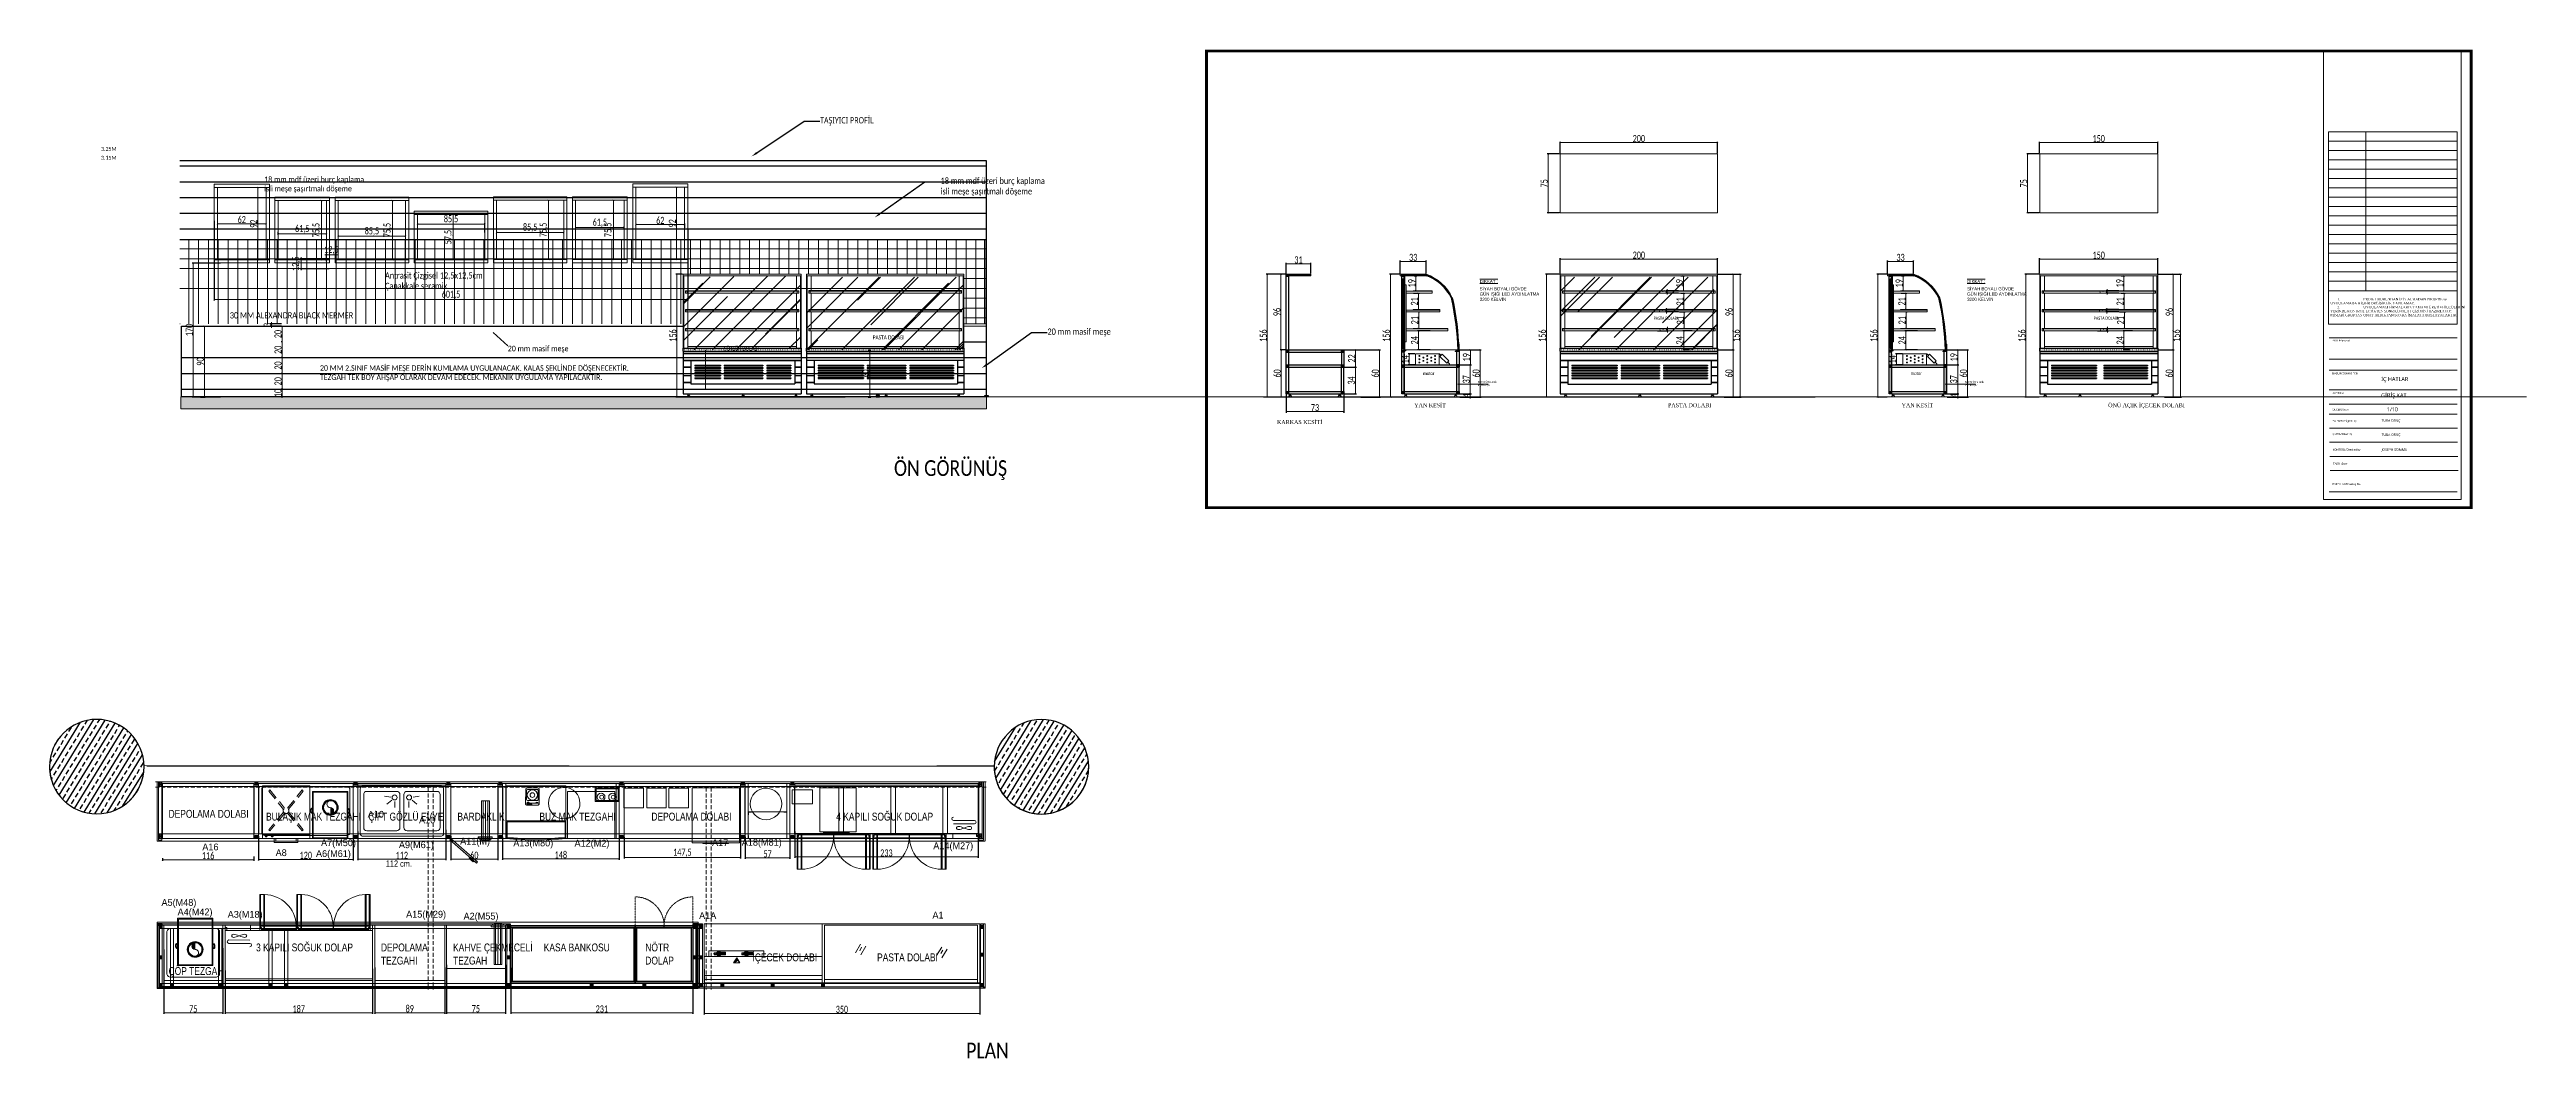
# Model space of a CAD drawing. Header units: millimetres. Extents: x 216897 to 220043, y -96037 to -94755.
import ezdxf
from ezdxf import colors
from ezdxf.entities.mleader import LeaderData, LeaderLine
from ezdxf.enums import TextEntityAlignment as Align
from ezdxf.math import Vec2, Vec3

# ---------------------------------------------------------------- set-up
doc = ezdxf.new("R2010")
doc.units = ezdxf.units.MM
doc.header["$PDMODE"] = 2
for name, pattern in [('DASHED', [19.05, 12.7, -6.35]), ('DOT', [6.35, 0, -6.35]), ('HIDDEN', [0.375, 0.25, -0.125])]:
    doc.linetypes.add(name, pattern=pattern)
doc.layers.get('0').update_dxf_attribs({"lineweight": 20})
for name, color, linetype, lineweight in [('ahsap', 34, 'Continuous', 25), ('ahsap gor', 24, 'Continuous', 20), ('ahsaparka', 28, 'Continuous', 20), ('ahsapkesit', 26, 'Continuous', 20), ('CAM', 141, 'Continuous', 0), ('doseme', 253, 'Continuous', 13), ('karkas sistem', 175, 'HIDDEN', 20), ('KP', 167, 'Continuous', 30), ('makineekipman', 156, 'Continuous', 20), ('mermer', 142, 'Continuous', 15), ('seramik', 150, 'Continuous', 20), ('t_ahsap', 34, 'Continuous', 25), ('t_alcıpan', 24, 'Continuous', 20), ('t_antet', 24, 'Continuous', 20), ('t_cam', 132, 'Continuous', 20), ('t_mermer', 155, 'Continuous', 20), ('t_olcu', 252, 'Continuous', 20), ('t_tarama', 253, 'Continuous', 5), ('t_yazı', 23, 'Continuous', 25), ('tarama', 123, 'Continuous', 15), ('tezgahdemir', 76, 'Continuous', 20), ('zemin yazı', 7, 'Continuous', 15), ('ölçü', 251, 'Continuous', 5)]:
    doc.layers.add(name, color=color, linetype=linetype, lineweight=lineweight)
for name, color, linetype in [('IGA_PB_E_$0$xref_column-E$0$0-HSL-HTC', 8, 'Continuous'), ('IGA_PB_E_$0$xref_column-E$0$2-SPS-RCN-00-650', 21, 'Continuous'), ('OLCULENEDIRME', 210, 'Continuous'), ('PROFIL', 7, 'Continuous'), ('yazı', 11, 'Continuous')]:
    doc.layers.add(name, color=color, linetype=linetype)
doc.styles.add('antet', font='arial.ttf')
doc.styles.add('ARIALT', font='arial.ttf', dxfattribs={"height": 10})
doc.styles.add('DC_TEXTSTYLE4', font='times.ttf', dxfattribs={"height": 0.2})
doc.styles.add('NESLİ', font='GOTHIC.TTF', dxfattribs={"height": 5})
doc.styles.get("Standard").update_dxf_attribs({"font": 'times.ttf', "height": 12})
doc.styles.add('TAKSİM', font='GOTHIC.TTF', dxfattribs={"height": 20})
doc.styles.add('text2', font='calibri.ttf', dxfattribs={"width": 0.8})
doc.styles.add('uban-2', font='GOTHIC.TTF', dxfattribs={"width": 0.8})
doc.styles.add('UBN', font='GOTHIC.TTF', dxfattribs={"width": 0.8})
doc.styles.add('Ölçü50', font='calibri.ttf', dxfattribs={"width": 0.7})
doc.dimstyles.new('olcu10', dxfattribs={"dimtxt": 9, "dimasz": 2, "dimexe": 1.25, "dimexo": 0.625, "dimgap": 0.5, "dimtad": 1, "dimdec": 1, "dimrnd": 0.5, "dimzin": 9, "dimtxsty": 'Ölçü50', "dimblk": 'ARCHTICK', "dimcen": 2, "dimclrd": 256, "dimclre": 256, "dimclrt": 6, "dimazin": 2, "dimtfac": 1, "dimtdec": 1, "dimtix": 1, "dimtmove": 0, "dimatfit": 3, "dimldrblk": 'ARCHTICK', "dimfxl": 1, "dimlwd": -1, "dimarcsym": 0})

msp = doc.modelspace()

# ---------------------------------------------------------------- texts
at = {"style": 'DC_TEXTSTYLE4'}
for s, p in [('YAN KESİT ', (218630.54, -95209.61, 0)), ('PASTA DOLABI', (218952.86, -95209.61, 0)), ('YAN KESİT ', (219249.66, -95209.61, 0)), ('ÖNÜ AÇIK İÇECEK DOLABI', (219512.03, -95209.61, 0)), ('KARKAS KESİTİ', (218456.23, -95231.01, 0))]:
    msp.add_text(s, height=5, dxfattribs=at).set_placement(p)
at = {"style": 'TAKSİM'}
for s, p in [('A10', (217311.52, -95731, 0)), ('A10', (217376.61, -95738.23, 0)), ('A16', (217101.38, -95772.44, 0)), ('A8', (217191.32, -95779.74, 0)), ('A6(M61)', (217257.66, -95780.89, 0)), ('A7(M50)', (217264.07, -95767.13, 0)), ('A9(M61)', (217362.99, -95769.68, 0)), ('A11(M)', (217437.55, -95765.18, 0)), ('A13(M80)', (217511.51, -95767.4, 0)), ('A12(M2)', (217586.06, -95767.69, 0)), ('A17', (217748.85, -95767.11, 0)), ('A18(M81)', (217801.73, -95766.51, 0)), ('A14(M27)', (218044.98, -95770.99, 0)), ('A5(M48)', (217061.39, -95842.95, 0)), ('A4(M42)', (217081.88, -95854.96, 0)), ('A3(M18)', (217145.52, -95858.05, 0)), ('A15(M29)', (217375.38, -95857.9, 0)), ('A2(M55)', (217445.12, -95860.33, 0)), ('A1A', (217733.11, -95859.76, 0)), ('A1', (218025.64, -95859.07, 0))]:
    msp.add_text(s, height=8.64, dxfattribs=at).set_placement(p, align=Align.CENTER)
at = {"char_height": 4, "attachment_point": 1, "style": 'NESLİ'}
for s, width, insert in [('{\\L\\ODİKKAT :}', 89.1718, (218713.78, -95047.89, 0)), ('{\\L\\ODİKKAT :}', 89.1718, (219332.9, -95047.89, 0)), ('SİYAH BOYALI GÖVDE\\PGÜN IŞIĞI LED AYDINLATMA \\P3200 KELVİN', 89.1718, (218713.78, -95057.25, 0)), ('SİYAH BOYALI GÖVDE\\PGÜN IŞIĞI LED AYDINLATMA \\P3200 KELVİN', 89.1718, (219332.9, -95057.25, 0)), ('motor', 24.0321, (218641.93, -95164.71, 0)), ('motor', 24.0321, (219261.05, -95164.71, 0))]:
    msp.add_mtext_dynamic_manual_height_columns(s, width=width, gutter_width=20, heights=[0], dxfattribs=dict(at, insert=insert))
at = {"color": 250, "insert": (219794.33, -95082.56, 0), "char_height": 3.0261, "width": 208.0648, "attachment_point": 4}
msp.add_mtext('\\pi-33.306,l41.912,t41.912;1.^IPROJE GRUBUNDAN İZİN ALMADAN PROJEDE ve \\P\\pi0,l0;UYGULAMADA HİÇBİR DEĞİŞİKLİK YAPILAMAZ.\\P\\pi-33.306,l41.912;2.^IUYGULAMACI FİRMALARIN TAMAMI ÜRETİM ÖLÇÜLERİNİ \\P\\pi0,l0;YERİNDE KONTROL ETTİKTEN SONRA,İMALAT ÇİZİMİNİ HAZIRLAYIP;\\PMİMARİ GRUPTAN ONAY ALDIKTAN SONRA İMALATA BASLAYACAKTIR.', dxfattribs=at)
at = {"color": 3, "char_height": 2.5, "attachment_point": 1, "style": 'antet'}
for insert in [(218711.29, -95176.22, 0), (219330.4, -95176.22, 0)]:
    msp.add_mtext_dynamic_manual_height_columns('Motor Önü açık menfezsiz', width=30.0185, gutter_width=12.5, heights=[0], dxfattribs=dict(at, insert=insert))
at = {"color": 7}
for s, insert, char_height, width, attachment_point in [('{\\fLucida Sans Unicode|b0|i0|c162|p34;GİRİŞ KAT}', (219874.9, -95195.38, 0), 5.218, 131.9693, 5), ('{\\fLucida Sans Unicode|b0|i0|c162|p34;TUBA ORUÇ}', (219859.31, -95227.14, 0), 3.2167, 123.0319, 4), ('{\\fLucida Sans Unicode|b0|i0|c162|p34;1/10}', (219873.09, -95212.34, 0), 5.0261, 93.7265, 5), ('{\\fLucida Sans Unicode|b0|i0|c162|p34;JOSEPH SOMMA}', (219859.3, -95263.96, 0), 3.2167, 123.0319, 4), ('{\\fLucida Sans Unicode|b0|i0|c162|p34;TUBA ORUÇ}', (219859.31, -95245.06, 0), 3.2167, 123.0319, 4)]:
    msp.add_mtext(s, dxfattribs=dict(at, insert=insert, char_height=char_height, width=width, attachment_point=attachment_point))
at = {"insert": (217340.8, -95785.34, 0), "char_height": 8, "attachment_point": 2, "line_spacing_factor": 0.933337, "style": 'UBN'}
msp.add_mtext_dynamic_manual_height_columns('112 cm.', width=110.9396, gutter_width=0.2, heights=[0], dxfattribs=at)
at = {"layer": 't_antet', "insert": (219876.01, -95174.78, 0), "char_height": 5.218, "width": 125.9017, "attachment_point": 5}
msp.add_mtext('{\\fLucida Sans Unicode|b0|i0|c162|p34;İÇ HATLAR}', dxfattribs=at)
at = {"layer": 't_yazı', "style": 'ARIALT'}
msp.add_text('PAFTA NO/Drawing No', height=2.4204, dxfattribs=at).set_placement((219814.58, -95307.26, 0), align=Align.MIDDLE_CENTER)
at = {"layer": 't_yazı', "attachment_point": 1, "style": 'text2'}
for s, width, gutter_width, insert, char_height in [('3.25M', 1120.3016, 1, (216962.49, -94879.18, 0), 5), ('3.15M', 1120.3016, 1, (216962.49, -94890.38, 0), 5), ('18 mm mdf üzeri burç kaplama \\Pisli meşe şaşırtmalı döşeme', 446.8403, 12.5, (217169.78, -94916.76, 0), 7), ('30 MM ALEXANDRA BLACK MERMER  ', 1120.3016, 1, (217126.07, -95088.95, 0), 8), ('20 mm masif meşe ', 446.8403, 12.5, (217479.16, -95131.61), 7), ('20 MM 2.SINIF MASİF MEŞE DERİN KUMLAMA UYGULANACAK. KALAS ŞEKLİNDE DÖŞENECEKTİR.\\PTEZGAH TEK BOY AHŞAP OLARAK DEVAM EDECEK. MEKANİK UYGULAMA YAPILACAKTIR.', 1120.3016, 1, (217240.58, -95156.39), 7)]:
    msp.add_mtext_dynamic_manual_height_columns(s, width=width, gutter_width=gutter_width, heights=[0], dxfattribs=dict(at, insert=insert, char_height=char_height))
at = {"layer": 't_yazı'}
for s, insert, char_height, width, attachment_point, style in [('Antrasit Çizgisel 12,5x12,5cm\\PÇanakkale seramik', (217323.2, -95038.25, 0), 8, 326.4487, 1, 'text2'), ('PASTA DOLABI', (218934.58, -95094.65, 0), 4, 58.0682, 1, 'Ölçü50'), ('PASTA DOLABI', (219493.74, -95094.65, 0), 4, 58.0682, 1, 'Ölçü50'), ('PROJE/project', (219807.88, -95123.69, 0), 2.4204, 45.0192, 2, 'ARIALT'), ('BAŞLIK/Drawing Title', (219812.93, -95165.33, 0), 2.4204, 45.0192, 2, 'ARIALT'), ('KAT/Floor', (219804.33, -95190.44, 0), 2.42, 45.0192, 2, 'ARIALT'), ('ÖLÇEK/Scale', (219807.21, -95211.4, 0), 2.4204, 16.3503, 2, 'ARIALT'), ('YAPAN/designed by', (219812.18, -95225.73, 0), 2.4204, 45.0192, 2, 'ARIALT'), ('ÇİZEN/drawn by', (219809.59, -95242.35, 0), 2.4204, 45.0192, 2, 'ARIALT'), ('KONTROL/Checked by', (219797.23, -95262.31, 0), 2.4204, 40.4444, 1, 'ARIALT'), ('TARİH/Date', (219797.65, -95280.23, 0), 2.42, 40.4444, 1, 'ARIALT')]:
    msp.add_mtext(s, dxfattribs=dict(at, insert=insert, char_height=char_height, width=width, attachment_point=attachment_point, style=style))
at = {"layer": 'yazı', "attachment_point": 1}
for s, width, insert, char_height, style in [('ÖN GÖRÜNÜŞ', 208.9045, (217969.74, -95276.95, 0), 20, 'text2'), ('DEPOLAMA DOLABI', 527.0079, (217048.3, -95721.08, 0), 10, 'uban-2'), ('BULAŞIK MAK TEZGAHI', 527.0079, (217172.05, -95724.61, 0), 10, 'uban-2'), ('ÇİFT GÖZLÜ EVYE', 527.0079, (217302.21, -95724.61, 0), 10, 'uban-2'), ('BARDAKLIK', 527.0079, (217415.15, -95724.61, 0), 10, 'uban-2'), ('BUZ MAK TEZGAHI', 527.0079, (217519.36, -95724.61, 0), 10, 'uban-2'), ('DEPOLAMA DOLABI', 527.0079, (217661.59, -95724.61, 0), 10, 'uban-2'), ('4 KAPILI SOĞUK DOLAP', 527.0079, (217896.34, -95724.61, 0), 10, 'uban-2'), ('3 KAPILI SOĞUK DOLAP', 527.0079, (217159.43, -95890.77, 0), 10, 'uban-2'), ('DEPOLAMA\\PTEZGAHI', 527.0079, (217318, -95890.77, 0), 10, 'uban-2'), ('KAHVE ÇEKMECELİ \\PTEZGAH', 527.0079, (217409.61, -95890.77, 0), 10, 'uban-2'), ('KASA BANKOSU', 527.0079, (217524.82, -95890.77, 0), 10, 'uban-2'), ('NÖTR \\PDOLAP', 527.0079, (217653.85, -95890.77, 0), 10, 'uban-2'), ('ÇÖP TEZGAH', 527.0079, (217048.3, -95920.76, 0), 10, 'uban-2'), ('İÇECEK DOLABI', 527.0079, (217790, -95903.34, 0), 10, 'uban-2'), ('PASTA DOLABI', 527.0079, (217948.25, -95903.34, 0), 10, 'uban-2'), ('PLAN', 208.9045, (218061.57, -96016.76, 0), 20, 'text2')]:
    msp.add_mtext_dynamic_manual_height_columns(s, width=width, gutter_width=12.5, heights=[0], dxfattribs=dict(at, insert=insert, char_height=char_height, style=style))

# ---------------------------------------------------------------- blocks, each defined once
blk = doc.blocks.new('_ArchTick')
at = {"color": 0, "linetype": 'ByBlock', "const_width": 0.15}
blk.add_lwpolyline([(-0.5, -0.5), (0.5, 0.5)], dxfattribs=at)
blk = doc.blocks.new('*D33')
at = {"layer": 'DEFPOINTS', "color": 0, "transparency": 16777216}
for p in [(217192.4, -95186.7), (217194, -95186.7, 0), (217194, -95196.7)]:
    blk.add_point(p, dxfattribs=at)
at = {"layer": 'ölçü', "lineweight": -2, "transparency": 16777216}
for p, q in [((217193.3, -95186.7), (217191.1, -95186.7)), ((217193.3, -95196.7), (217191.1, -95196.7))]:
    blk.add_line(p, q, dxfattribs=at)
at = {"layer": 'ölçü', "transparency": 16777216}
blk.add_line((217192.4, -95196.7), (217192.4, -95186.7), dxfattribs=at)
at = {"layer": 'ölçü', "transparency": 16777216, "xscale": 2, "yscale": 2, "zscale": 2}
for p, rotation in [((217192.4, -95186.7), 90), ((217192.4, -95196.7), 270)]:
    blk.add_blockref('_ArchTick', p, dxfattribs=dict(at, rotation=rotation))
at = {"layer": 'ölçü', "color": 6, "transparency": 16777216, "insert": (217187.3, -95191.7), "char_height": 9, "attachment_point": 5, "rotation": 90, "style": 'Ölçü50'}
blk.add_mtext('10', dxfattribs=at)
blk = doc.blocks.new('*D34')
at = {"layer": 'DEFPOINTS', "color": 0, "transparency": 16777216}
for p in [(217192.4, -95166.7), (217192.4, -95166.7), (217194, -95186.7, 0)]:
    blk.add_point(p, dxfattribs=at)
at = {"layer": 'ölçü', "lineweight": -2, "transparency": 16777216}
for p, q in [((217191.8, -95166.7), (217191.1, -95166.7)), ((217193.3, -95186.7), (217191.1, -95186.7))]:
    blk.add_line(p, q, dxfattribs=at)
at = {"layer": 'ölçü', "transparency": 16777216}
blk.add_line((217192.4, -95186.7), (217192.4, -95166.7), dxfattribs=at)
at = {"layer": 'ölçü', "transparency": 16777216, "xscale": 2, "yscale": 2, "zscale": 2}
for p, rotation in [((217192.4, -95166.7), 90), ((217192.4, -95186.7), 270)]:
    blk.add_blockref('_ArchTick', p, dxfattribs=dict(at, rotation=rotation))
at = {"layer": 'ölçü', "color": 6, "transparency": 16777216, "insert": (217187.3, -95176.7), "char_height": 9, "attachment_point": 5, "rotation": 90, "style": 'Ölçü50'}
blk.add_mtext('20', dxfattribs=at)
blk = doc.blocks.new('*D35')
at = {"layer": 'DEFPOINTS', "color": 0, "transparency": 16777216}
for p in [(217192.4, -95146.7), (217192.4, -95146.7), (217192.4, -95166.7)]:
    blk.add_point(p, dxfattribs=at)
at = {"layer": 'ölçü', "lineweight": -2, "transparency": 16777216}
for p, q in [((217191.8, -95146.7), (217191.1, -95146.7)), ((217191.8, -95166.7), (217191.1, -95166.7))]:
    blk.add_line(p, q, dxfattribs=at)
at = {"layer": 'ölçü', "transparency": 16777216}
blk.add_line((217192.4, -95166.7), (217192.4, -95146.7), dxfattribs=at)
at = {"layer": 'ölçü', "transparency": 16777216, "xscale": 2, "yscale": 2, "zscale": 2}
for p, rotation in [((217192.4, -95146.7), 90), ((217192.4, -95166.7), 270)]:
    blk.add_blockref('_ArchTick', p, dxfattribs=dict(at, rotation=rotation))
at = {"layer": 'ölçü', "color": 6, "transparency": 16777216, "insert": (217187.3, -95156.7), "char_height": 9, "attachment_point": 5, "rotation": 90, "style": 'Ölçü50'}
blk.add_mtext('20', dxfattribs=at)
blk = doc.blocks.new('*D36')
at = {"layer": 'DEFPOINTS', "color": 0, "transparency": 16777216}
for p in [(217192.4, -95126.7), (217192.4, -95126.7), (217192.4, -95146.7)]:
    blk.add_point(p, dxfattribs=at)
at = {"layer": 'ölçü', "lineweight": -2, "transparency": 16777216}
for p, q in [((217191.8, -95126.7), (217191.1, -95126.7)), ((217191.8, -95146.7), (217191.1, -95146.7))]:
    blk.add_line(p, q, dxfattribs=at)
at = {"layer": 'ölçü', "transparency": 16777216}
blk.add_line((217192.4, -95146.7), (217192.4, -95126.7), dxfattribs=at)
at = {"layer": 'ölçü', "transparency": 16777216, "xscale": 2, "yscale": 2, "zscale": 2}
for p, rotation in [((217192.4, -95126.7), 90), ((217192.4, -95146.7), 270)]:
    blk.add_blockref('_ArchTick', p, dxfattribs=dict(at, rotation=rotation))
at = {"layer": 'ölçü', "color": 6, "transparency": 16777216, "insert": (217187.3, -95136.7), "char_height": 9, "attachment_point": 5, "rotation": 90, "style": 'Ölçü50'}
blk.add_mtext('20', dxfattribs=at)
blk = doc.blocks.new('*D37')
at = {"layer": 'DEFPOINTS', "color": 0, "transparency": 16777216}
for p in [(217192.4, -95106.7), (217192.4, -95106.7), (217192.4, -95126.7)]:
    blk.add_point(p, dxfattribs=at)
at = {"layer": 'ölçü', "lineweight": -2, "transparency": 16777216}
for p, q in [((217191.8, -95106.7), (217191.1, -95106.7)), ((217191.8, -95126.7), (217191.1, -95126.7))]:
    blk.add_line(p, q, dxfattribs=at)
at = {"layer": 'ölçü', "transparency": 16777216}
blk.add_line((217192.4, -95126.7), (217192.4, -95106.7), dxfattribs=at)
at = {"layer": 'ölçü', "transparency": 16777216, "xscale": 2, "yscale": 2, "zscale": 2}
for p, rotation in [((217192.4, -95106.7), 90), ((217192.4, -95126.7), 270)]:
    blk.add_blockref('_ArchTick', p, dxfattribs=dict(at, rotation=rotation))
at = {"layer": 'ölçü', "color": 6, "transparency": 16777216, "insert": (217187.3, -95116.7), "char_height": 9, "attachment_point": 5, "rotation": 90, "style": 'Ölçü50'}
blk.add_mtext('20', dxfattribs=at)
blk = doc.blocks.new('*D38')
at = {"layer": 'DEFPOINTS', "color": 0, "transparency": 16777216}
for p in [(217178.8, -95103.7), (217192.4, -95103.7, 0), (217192.4, -95106.7)]:
    blk.add_point(p, dxfattribs=at)
at = {"layer": 'ölçü', "lineweight": -2, "transparency": 16777216}
for p, q in [((217191.8, -95103.7), (217177.5, -95103.7)), ((217191.8, -95106.7), (217177.5, -95106.7))]:
    blk.add_line(p, q, dxfattribs=at)
at = {"layer": 'ölçü', "transparency": 16777216}
for p, q in [((217178.8, -95103.7), (217178.8, -95101.7)), ((217178.8, -95106.7), (217178.8, -95103.7)), ((217178.8, -95106.7), (217178.8, -95108.7))]:
    blk.add_line(p, q, dxfattribs=at)
at = {"layer": 'ölçü', "transparency": 16777216, "xscale": 2, "yscale": 2, "zscale": 2}
for p, rotation in [((217178.8, -95103.7), 270), ((217178.8, -95106.7), 90)]:
    blk.add_blockref('_ArchTick', p, dxfattribs=dict(at, rotation=rotation))
at = {"layer": 'ölçü', "color": 6, "transparency": 16777216, "insert": (217173.6, -95105.2), "char_height": 9, "attachment_point": 5, "rotation": 90, "style": 'Ölçü50'}
blk.add_mtext('3', dxfattribs=at)
blk = doc.blocks.new('*D39')
at = {"layer": 'DEFPOINTS', "color": 0, "transparency": 16777216}
for p in [(217216.6, -95033.7), (217252.8, -95021.2, 0), (217252.8, -95033.7, 0)]:
    blk.add_point(p, dxfattribs=at)
at = {"layer": 'ölçü', "lineweight": -2, "transparency": 16777216}
for p, q in [((217252.2, -95021.2), (217215.3, -95021.2)), ((217252.2, -95033.7), (217215.3, -95033.7))]:
    blk.add_line(p, q, dxfattribs=at)
at = {"layer": 'ölçü', "transparency": 16777216}
for p, q in [((217216.6, -95021.2), (217216.6, -95019.2)), ((217216.6, -95021.2), (217216.6, -95033.7)), ((217216.6, -95033.7), (217216.6, -95035.7))]:
    blk.add_line(p, q, dxfattribs=at)
at = {"layer": 'ölçü', "transparency": 16777216, "xscale": 2, "yscale": 2, "zscale": 2}
for p, rotation in [((217216.6, -95021.2), 270), ((217216.6, -95033.7), 90)]:
    blk.add_blockref('_ArchTick', p, dxfattribs=dict(at, rotation=rotation))
at = {"layer": 'ölçü', "color": 6, "transparency": 16777216, "insert": (217210.5, -95027.4), "char_height": 9, "attachment_point": 5, "rotation": 90, "style": 'Ölçü50'}
blk.add_mtext('12,5', dxfattribs=at)
blk = doc.blocks.new('*D40')
at = {"layer": 'DEFPOINTS', "color": 0, "transparency": 16777216}
for p in [(217261.3, -95016.2), (217248.8, -95024.9, 0), (217261.3, -95024.9, 0)]:
    blk.add_point(p, dxfattribs=at)
at = {"layer": 'ölçü', "transparency": 16777216}
for p, q in [((217248.8, -95016.2), (217246.8, -95016.2)), ((217248.8, -95016.2), (217261.3, -95016.2)), ((217261.3, -95016.2), (217263.3, -95016.2))]:
    blk.add_line(p, q, dxfattribs=at)
at = {"layer": 'ölçü', "lineweight": -2, "transparency": 16777216}
for p, q in [((217248.8, -95024.3), (217248.8, -95015)), ((217261.3, -95024.3), (217261.3, -95015))]:
    blk.add_line(p, q, dxfattribs=at)
at = {"layer": 'ölçü', "transparency": 16777216, "xscale": 2, "yscale": 2, "zscale": 2}
blk.add_blockref('_ArchTick', (217248.8, -95016.2), dxfattribs=at)
at = {"layer": 'ölçü', "transparency": 16777216, "xscale": 2, "yscale": 2, "zscale": 2, "rotation": 180}
blk.add_blockref('_ArchTick', (217261.3, -95016.2), dxfattribs=at)
at = {"layer": 'ölçü', "color": 6, "transparency": 16777216, "insert": (217255, -95010.2), "char_height": 9, "attachment_point": 5, "style": 'Ölçü50'}
blk.add_mtext('12,5', dxfattribs=at)
blk = doc.blocks.new('*D41')
at = {"layer": 'DEFPOINTS', "color": 0, "transparency": 16777216}
for p in [(217088.4, -95106.7, 0), (217088.4, -95196.7), (217093.7, -95196.7)]:
    blk.add_point(p, dxfattribs=at)
at = {"layer": 'ölçü', "lineweight": -2, "transparency": 16777216}
for p, q in [((217089, -95106.7), (217094.9, -95106.7)), ((217089, -95196.7), (217094.9, -95196.7))]:
    blk.add_line(p, q, dxfattribs=at)
at = {"layer": 'ölçü', "transparency": 16777216}
blk.add_line((217093.7, -95106.7), (217093.7, -95196.7), dxfattribs=at)
at = {"layer": 'ölçü', "transparency": 16777216, "xscale": 2, "yscale": 2, "zscale": 2}
for p, rotation in [((217093.7, -95106.7), 90), ((217093.7, -95196.7), 270)]:
    blk.add_blockref('_ArchTick', p, dxfattribs=dict(at, rotation=rotation))
at = {"layer": 'ölçü', "color": 6, "transparency": 16777216, "insert": (217088.6, -95151.7), "char_height": 9, "attachment_point": 5, "rotation": 90, "style": 'Ölçü50'}
blk.add_mtext('90', dxfattribs=at)
blk = doc.blocks.new('Cerceveler')
at = {"layer": 'ahsap gor', "elevation": 0}
for points in [[(144772.2, -39601.1), (144702.2, -39601.1), (144702.2, -39605.1), (144772.2, -39605.1)], [(144706.2, -39605.1), (144702.2, -39605.1), (144702.2, -39697.1), (144706.2, -39697.1)], [(144768.2, -39697.1), (144772.2, -39697.1), (144772.2, -39605.1), (144768.2, -39605.1)], [(145233.7, -39600.8), (145303.7, -39600.8), (145303.7, -39604.8), (145233.7, -39604.8)], [(145237.7, -39696.8), (145233.7, -39696.8), (145233.7, -39604.8), (145237.7, -39604.8)], [(145299.7, -39604.8), (145303.7, -39604.8), (145303.7, -39696.8), (145299.7, -39696.8)], [(144848.7, -39617.6), (144779.2, -39617.6), (144779.2, -39621.6), (144848.7, -39621.6)], [(144783.2, -39621.6), (144779.2, -39621.6), (144779.2, -39697.1), (144783.2, -39697.1)], [(144844.7, -39697.1), (144848.7, -39697.1), (144848.7, -39621.6), (144844.7, -39621.6)], [(144949.2, -39617.6), (144855.7, -39617.6), (144855.7, -39621.6), (144949.2, -39621.6)], [(144859.7, -39621.6), (144855.7, -39621.6), (144855.7, -39697.1), (144859.7, -39697.1)], [(144945.2, -39697.1), (144949.2, -39697.1), (144949.2, -39621.6), (144945.2, -39621.6)], [(145049.7, -39635.5), (144956.2, -39635.5), (144956.2, -39639.5), (145049.7, -39639.5)], [(144960.2, -39639.5), (144956.2, -39639.5), (144956.2, -39697), (144960.2, -39697)], [(145045.7, -39697), (145049.7, -39697), (145049.7, -39639.5), (145045.7, -39639.5)], [(145056.7, -39617.3), (145150.2, -39617.3), (145150.2, -39621.3), (145056.7, -39621.3)], [(145060.7, -39696.8), (145056.7, -39696.8), (145056.7, -39621.3), (145060.7, -39621.3)], [(145146.2, -39621.3), (145150.2, -39621.3), (145150.2, -39696.8), (145146.2, -39696.8)], [(145157.2, -39617.3), (145226.7, -39617.3), (145226.7, -39621.3), (145157.2, -39621.3)], [(145161.2, -39696.8), (145157.2, -39696.8), (145157.2, -39621.3), (145161.2, -39621.3)], [(145222.7, -39621.3), (145226.7, -39621.3), (145226.7, -39696.8), (145222.7, -39696.8)], [(144772.2, -39697.1), (144702.2, -39697.1), (144702.2, -39701.1), (144772.2, -39701.1)], [(144848.7, -39697.1), (144779.2, -39697.1), (144779.2, -39701.1), (144848.7, -39701.1)], [(144949.2, -39697.1), (144855.7, -39697.1), (144855.7, -39701.1), (144949.2, -39701.1)], [(145049.7, -39697), (144956.2, -39697), (144956.2, -39701), (145049.7, -39701)], [(145056.7, -39696.8), (145150.2, -39696.8), (145150.2, -39700.8), (145056.7, -39700.8)], [(145157.2, -39696.8), (145226.7, -39696.8), (145226.7, -39700.8), (145157.2, -39700.8)], [(145233.7, -39696.8), (145303.7, -39696.8), (145303.7, -39700.8), (145233.7, -39700.8)]]:
    blk.add_lwpolyline(points, close=True, dxfattribs=at)
blk = doc.blocks.new('*D28')
at = {"layer": 'DEFPOINTS', "color": 0, "transparency": 16777216}
for p in [(225399.3, -129095.4), (225461.3, -129095.4), (225461.3, -129095.4)]:
    blk.add_point(p, dxfattribs=at)
at = {"layer": 'ölçü', "lineweight": -2, "transparency": 16777216}
for p, q in [((225399.3, -129094.7), (225399.3, -129094.1)), ((225461.3, -129094.7), (225461.3, -129094.1))]:
    blk.add_line(p, q, dxfattribs=at)
at = {"layer": 'ölçü', "transparency": 16777216}
blk.add_line((225399.3, -129095.4), (225461.3, -129095.4), dxfattribs=at)
at = {"layer": 'ölçü', "transparency": 16777216, "xscale": 2, "yscale": 2, "zscale": 2, "rotation": 180}
blk.add_blockref('_ArchTick', (225399.3, -129095.4), dxfattribs=at)
at = {"layer": 'ölçü', "transparency": 16777216, "xscale": 2, "yscale": 2, "zscale": 2}
blk.add_blockref('_ArchTick', (225461.3, -129095.4), dxfattribs=at)
at = {"layer": 'ölçü', "color": 6, "transparency": 16777216, "insert": (225430.3, -129090.2), "char_height": 9, "attachment_point": 5, "style": 'Ölçü50'}
blk.add_mtext('62', dxfattribs=at)
blk = doc.blocks.new('*D15')
at = {"layer": 'DEFPOINTS', "color": 0, "transparency": 16777216}
for p in [(225443.5, -129049.4), (225443.5, -129141.4), (225450.5, -129141.4)]:
    blk.add_point(p, dxfattribs=at)
at = {"layer": 'ölçü', "lineweight": -2, "transparency": 16777216}
for p, q in [((225444.1, -129049.4), (225451.8, -129049.4)), ((225444.1, -129141.4), (225451.8, -129141.4))]:
    blk.add_line(p, q, dxfattribs=at)
at = {"layer": 'ölçü', "transparency": 16777216}
blk.add_line((225450.5, -129049.4), (225450.5, -129141.4), dxfattribs=at)
at = {"layer": 'ölçü', "transparency": 16777216, "xscale": 2, "yscale": 2, "zscale": 2}
for p, rotation in [((225450.5, -129049.4), 90), ((225450.5, -129141.4), 270)]:
    blk.add_blockref('_ArchTick', p, dxfattribs=dict(at, rotation=rotation))
at = {"layer": 'ölçü', "color": 6, "transparency": 16777216, "insert": (225445.4, -129095.4), "char_height": 9, "attachment_point": 5, "rotation": 90, "style": 'Ölçü50'}
blk.add_mtext('92', dxfattribs=at)
blk = doc.blocks.new('*D16')
at = {"layer": 'DEFPOINTS', "color": 0, "transparency": 16777216}
for p in [(225476.3, -129105.1), (225537.8, -129108.4), (225537.8, -129108.4)]:
    blk.add_point(p, dxfattribs=at)
at = {"layer": 'ölçü', "lineweight": -2, "transparency": 16777216}
for p, q in [((225476.3, -129105.7), (225476.3, -129109.7)), ((225537.8, -129107.8), (225537.8, -129107.2))]:
    blk.add_line(p, q, dxfattribs=at)
at = {"layer": 'ölçü', "transparency": 16777216}
blk.add_line((225476.3, -129108.4), (225537.8, -129108.4), dxfattribs=at)
at = {"layer": 'ölçü', "transparency": 16777216, "xscale": 2, "yscale": 2, "zscale": 2, "rotation": 180}
blk.add_blockref('_ArchTick', (225476.3, -129108.4), dxfattribs=at)
at = {"layer": 'ölçü', "transparency": 16777216, "xscale": 2, "yscale": 2, "zscale": 2}
blk.add_blockref('_ArchTick', (225537.8, -129108.4), dxfattribs=at)
at = {"layer": 'ölçü', "color": 6, "transparency": 16777216, "insert": (225507.1, -129102.4), "char_height": 9, "attachment_point": 5, "style": 'Ölçü50'}
blk.add_mtext('61,5', dxfattribs=at)
blk = doc.blocks.new('*D17')
at = {"layer": 'DEFPOINTS', "color": 0, "transparency": 16777216}
for p in [(225526.8, -129065.9), (225526.8, -129141.4), (225531.4, -129141.4)]:
    blk.add_point(p, dxfattribs=at)
at = {"layer": 'ölçü', "lineweight": -2, "transparency": 16777216}
for p, q in [((225527.4, -129065.9), (225532.7, -129065.9)), ((225527.4, -129141.4), (225532.7, -129141.4))]:
    blk.add_line(p, q, dxfattribs=at)
at = {"layer": 'ölçü', "transparency": 16777216}
blk.add_line((225531.4, -129065.9), (225531.4, -129141.4), dxfattribs=at)
at = {"layer": 'ölçü', "transparency": 16777216, "xscale": 2, "yscale": 2, "zscale": 2}
for p, rotation in [((225531.4, -129065.9), 90), ((225531.4, -129141.4), 270)]:
    blk.add_blockref('_ArchTick', p, dxfattribs=dict(at, rotation=rotation))
at = {"layer": 'ölçü', "color": 6, "transparency": 16777216, "insert": (225525.4, -129103.6), "char_height": 9, "attachment_point": 5, "rotation": 90, "style": 'Ölçü50'}
blk.add_mtext('75,5', dxfattribs=at)
blk = doc.blocks.new('*D18')
at = {"layer": 'DEFPOINTS', "color": 0, "transparency": 16777216}
for p in [(225552.8, -129110.1), (225638.3, -129103.6), (225638.3, -129111.4)]:
    blk.add_point(p, dxfattribs=at)
at = {"layer": 'ölçü', "lineweight": -2, "transparency": 16777216}
for p, q in [((225552.8, -129110.7), (225552.8, -129112.7)), ((225638.3, -129104.2), (225638.3, -129112.7))]:
    blk.add_line(p, q, dxfattribs=at)
at = {"layer": 'ölçü', "transparency": 16777216}
blk.add_line((225552.8, -129111.4), (225638.3, -129111.4), dxfattribs=at)
at = {"layer": 'ölçü', "transparency": 16777216, "xscale": 2, "yscale": 2, "zscale": 2, "rotation": 180}
blk.add_blockref('_ArchTick', (225552.8, -129111.4), dxfattribs=at)
at = {"layer": 'ölçü', "transparency": 16777216, "xscale": 2, "yscale": 2, "zscale": 2}
blk.add_blockref('_ArchTick', (225638.3, -129111.4), dxfattribs=at)
at = {"layer": 'ölçü', "color": 6, "transparency": 16777216, "insert": (225595.6, -129105.4), "char_height": 9, "attachment_point": 5, "style": 'Ölçü50'}
blk.add_mtext('85,5', dxfattribs=at)
blk = doc.blocks.new('*D19')
at = {"layer": 'DEFPOINTS', "color": 0, "transparency": 16777216}
for p in [(225607, -129065.9), (225610, -129141.4), (225621.7, -129141.4)]:
    blk.add_point(p, dxfattribs=at)
at = {"layer": 'ölçü', "lineweight": -2, "transparency": 16777216}
for p, q in [((225607.6, -129065.9), (225623, -129065.9)), ((225610.6, -129141.4), (225623, -129141.4))]:
    blk.add_line(p, q, dxfattribs=at)
at = {"layer": 'ölçü', "transparency": 16777216}
blk.add_line((225621.7, -129065.9), (225621.7, -129141.4), dxfattribs=at)
at = {"layer": 'ölçü', "transparency": 16777216, "xscale": 2, "yscale": 2, "zscale": 2}
for p, rotation in [((225621.7, -129065.9), 90), ((225621.7, -129141.4), 270)]:
    blk.add_blockref('_ArchTick', p, dxfattribs=dict(at, rotation=rotation))
at = {"layer": 'ölçü', "color": 6, "transparency": 16777216, "insert": (225615.7, -129103.6), "char_height": 9, "attachment_point": 5, "rotation": 90, "style": 'Ölçü50'}
blk.add_mtext('75,5', dxfattribs=at)
blk = doc.blocks.new('*D20')
at = {"layer": 'DEFPOINTS', "color": 0, "transparency": 16777216}
for p in [(225687.9, -129083.7), (225689.6, -129141.2), (225699, -129141.2)]:
    blk.add_point(p, dxfattribs=at)
at = {"layer": 'ölçü', "lineweight": -2, "transparency": 16777216}
for p, q in [((225688.6, -129083.7), (225700.2, -129083.7)), ((225690.2, -129141.2), (225700.2, -129141.2))]:
    blk.add_line(p, q, dxfattribs=at)
at = {"layer": 'ölçü', "transparency": 16777216}
blk.add_line((225699, -129083.7), (225699, -129141.2), dxfattribs=at)
at = {"layer": 'ölçü', "transparency": 16777216, "xscale": 2, "yscale": 2, "zscale": 2}
for p, rotation in [((225699, -129083.7), 90), ((225699, -129141.2), 270)]:
    blk.add_blockref('_ArchTick', p, dxfattribs=dict(at, rotation=rotation))
at = {"layer": 'ölçü', "color": 6, "transparency": 16777216, "insert": (225693, -129112.5), "char_height": 9, "attachment_point": 5, "rotation": 90, "style": 'Ölçü50'}
blk.add_mtext('57,5', dxfattribs=at)
blk = doc.blocks.new('*D21')
at = {"layer": 'DEFPOINTS', "color": 0, "transparency": 16777216}
for p in [(225653.3, -129105.8), (225738.8, -129096.1), (225738.8, -129107.1)]:
    blk.add_point(p, dxfattribs=at)
at = {"layer": 'ölçü', "lineweight": -2, "transparency": 16777216}
for p, q in [((225653.3, -129105.2), (225653.3, -129094.8)), ((225738.8, -129106.5), (225738.8, -129094.8))]:
    blk.add_line(p, q, dxfattribs=at)
at = {"layer": 'ölçü', "transparency": 16777216}
blk.add_line((225653.3, -129096.1), (225738.8, -129096.1), dxfattribs=at)
at = {"layer": 'ölçü', "transparency": 16777216, "xscale": 2, "yscale": 2, "zscale": 2, "rotation": 180}
blk.add_blockref('_ArchTick', (225653.3, -129096.1), dxfattribs=at)
at = {"layer": 'ölçü', "transparency": 16777216, "xscale": 2, "yscale": 2, "zscale": 2}
blk.add_blockref('_ArchTick', (225738.8, -129096.1), dxfattribs=at)
at = {"layer": 'ölçü', "color": 6, "transparency": 16777216, "insert": (225696.1, -129090), "char_height": 9, "attachment_point": 5, "style": 'Ölçü50'}
blk.add_mtext('85,5', dxfattribs=at)
blk = doc.blocks.new('*D22')
at = {"layer": 'DEFPOINTS', "color": 0, "transparency": 16777216}
for p in [(225753.8, -129099.1), (225839.3, -129103.3), (225839.3, -129106.7)]:
    blk.add_point(p, dxfattribs=at)
at = {"layer": 'ölçü', "lineweight": -2, "transparency": 16777216}
for p, q in [((225753.8, -129099.7), (225753.8, -129108)), ((225839.3, -129103.9), (225839.3, -129108))]:
    blk.add_line(p, q, dxfattribs=at)
at = {"layer": 'ölçü', "transparency": 16777216}
blk.add_line((225753.8, -129106.7), (225839.3, -129106.7), dxfattribs=at)
at = {"layer": 'ölçü', "transparency": 16777216, "xscale": 2, "yscale": 2, "zscale": 2, "rotation": 180}
blk.add_blockref('_ArchTick', (225753.8, -129106.7), dxfattribs=at)
at = {"layer": 'ölçü', "transparency": 16777216, "xscale": 2, "yscale": 2, "zscale": 2}
blk.add_blockref('_ArchTick', (225839.3, -129106.7), dxfattribs=at)
at = {"layer": 'ölçü', "color": 6, "transparency": 16777216, "insert": (225796.6, -129100.7), "char_height": 9, "attachment_point": 5, "style": 'Ölçü50'}
blk.add_mtext('85,5', dxfattribs=at)
blk = doc.blocks.new('*D23')
at = {"layer": 'DEFPOINTS', "color": 0, "transparency": 16777216}
for p in [(225801.7, -129065.5), (225812.7, -129141), (225820, -129141)]:
    blk.add_point(p, dxfattribs=at)
at = {"layer": 'ölçü', "lineweight": -2, "transparency": 16777216}
for p, q in [((225802.3, -129065.5), (225821.3, -129065.5)), ((225813.3, -129141), (225821.3, -129141))]:
    blk.add_line(p, q, dxfattribs=at)
at = {"layer": 'ölçü', "transparency": 16777216}
blk.add_line((225820, -129065.5), (225820, -129141), dxfattribs=at)
at = {"layer": 'ölçü', "transparency": 16777216, "xscale": 2, "yscale": 2, "zscale": 2}
for p, rotation in [((225820, -129065.5), 90), ((225820, -129141), 270)]:
    blk.add_blockref('_ArchTick', p, dxfattribs=dict(at, rotation=rotation))
at = {"layer": 'ölçü', "color": 6, "transparency": 16777216, "insert": (225814, -129103.3), "char_height": 9, "attachment_point": 5, "rotation": 90, "style": 'Ölçü50'}
blk.add_mtext('75,5', dxfattribs=at)
blk = doc.blocks.new('*D24')
at = {"layer": 'DEFPOINTS', "color": 0, "transparency": 16777216}
for p in [(225854.3, -129101.7), (225915.8, -129100.4), (225915.8, -129103.3)]:
    blk.add_point(p, dxfattribs=at)
at = {"layer": 'ölçü', "lineweight": -2, "transparency": 16777216}
for p, q in [((225854.3, -129101.1), (225854.3, -129099.2)), ((225915.8, -129102.6), (225915.8, -129099.2))]:
    blk.add_line(p, q, dxfattribs=at)
at = {"layer": 'ölçü', "transparency": 16777216}
blk.add_line((225854.3, -129100.4), (225915.8, -129100.4), dxfattribs=at)
at = {"layer": 'ölçü', "transparency": 16777216, "xscale": 2, "yscale": 2, "zscale": 2, "rotation": 180}
blk.add_blockref('_ArchTick', (225854.3, -129100.4), dxfattribs=at)
at = {"layer": 'ölçü', "transparency": 16777216, "xscale": 2, "yscale": 2, "zscale": 2}
blk.add_blockref('_ArchTick', (225915.8, -129100.4), dxfattribs=at)
at = {"layer": 'ölçü', "color": 6, "transparency": 16777216, "insert": (225885.1, -129094.4), "char_height": 9, "attachment_point": 5, "style": 'Ölçü50'}
blk.add_mtext('61,5', dxfattribs=at)
blk = doc.blocks.new('*D25')
at = {"layer": 'DEFPOINTS', "color": 0, "transparency": 16777216}
for p in [(225888, -129065.5), (225885.1, -129141), (225902.3, -129141)]:
    blk.add_point(p, dxfattribs=at)
at = {"layer": 'ölçü', "lineweight": -2, "transparency": 16777216}
for p, q in [((225888.6, -129065.5), (225903.6, -129065.5)), ((225885.7, -129141), (225903.6, -129141))]:
    blk.add_line(p, q, dxfattribs=at)
at = {"layer": 'ölçü', "transparency": 16777216}
blk.add_line((225902.3, -129065.5), (225902.3, -129141), dxfattribs=at)
at = {"layer": 'ölçü', "transparency": 16777216, "xscale": 2, "yscale": 2, "zscale": 2}
for p, rotation in [((225902.3, -129065.5), 90), ((225902.3, -129141), 270)]:
    blk.add_blockref('_ArchTick', p, dxfattribs=dict(at, rotation=rotation))
at = {"layer": 'ölçü', "color": 6, "transparency": 16777216, "insert": (225896.3, -129103.3), "char_height": 9, "attachment_point": 5, "rotation": 90, "style": 'Ölçü50'}
blk.add_mtext('75,5', dxfattribs=at)
blk = doc.blocks.new('*D26')
at = {"layer": 'DEFPOINTS', "color": 0, "transparency": 16777216}
for p in [(225930.9, -129098.8), (225992.9, -129096.4), (225992.9, -129101.1)]:
    blk.add_point(p, dxfattribs=at)
at = {"layer": 'ölçü', "lineweight": -2, "transparency": 16777216}
for p, q in [((225930.9, -129098.1), (225930.9, -129095.2)), ((225992.9, -129100.5), (225992.9, -129095.2))]:
    blk.add_line(p, q, dxfattribs=at)
at = {"layer": 'ölçü', "transparency": 16777216}
blk.add_line((225930.9, -129096.4), (225992.9, -129096.4), dxfattribs=at)
at = {"layer": 'ölçü', "transparency": 16777216, "xscale": 2, "yscale": 2, "zscale": 2, "rotation": 180}
blk.add_blockref('_ArchTick', (225930.9, -129096.4), dxfattribs=at)
at = {"layer": 'ölçü', "transparency": 16777216, "xscale": 2, "yscale": 2, "zscale": 2}
blk.add_blockref('_ArchTick', (225992.9, -129096.4), dxfattribs=at)
at = {"layer": 'ölçü', "color": 6, "transparency": 16777216, "insert": (225961.9, -129091.3), "char_height": 9, "attachment_point": 5, "style": 'Ölçü50'}
blk.add_mtext('62', dxfattribs=at)
blk = doc.blocks.new('*D27')
at = {"layer": 'DEFPOINTS', "color": 0, "transparency": 16777216}
for p in [(225961.9, -129049), (225970.9, -129141), (225982.3, -129141)]:
    blk.add_point(p, dxfattribs=at)
at = {"layer": 'ölçü', "lineweight": -2, "transparency": 16777216}
for p, q in [((225962.5, -129049), (225983.5, -129049)), ((225971.5, -129141), (225983.5, -129141))]:
    blk.add_line(p, q, dxfattribs=at)
at = {"layer": 'ölçü', "transparency": 16777216}
blk.add_line((225982.3, -129049), (225982.3, -129141), dxfattribs=at)
at = {"layer": 'ölçü', "transparency": 16777216, "xscale": 2, "yscale": 2, "zscale": 2}
for p, rotation in [((225982.3, -129049), 90), ((225982.3, -129141), 270)]:
    blk.add_blockref('_ArchTick', p, dxfattribs=dict(at, rotation=rotation))
at = {"layer": 'ölçü', "color": 6, "transparency": 16777216, "insert": (225977.2, -129095), "char_height": 9, "attachment_point": 5, "rotation": 90, "style": 'Ölçü50'}
blk.add_mtext('92', dxfattribs=at)
blk = doc.blocks.new('*D42')
at = {"layer": 'DEFPOINTS', "color": 0, "transparency": 16777216}
for p in [(217115, -95026.5, 0), (217079.6, -95196.7), (217115, -95196.7)]:
    blk.add_point(p, dxfattribs=at)
at = {"layer": 'ölçü', "lineweight": -2, "transparency": 16777216}
for p, q in [((217114.4, -95026.5), (217078.3, -95026.5)), ((217114.4, -95196.7), (217078.3, -95196.7))]:
    blk.add_line(p, q, dxfattribs=at)
at = {"layer": 'ölçü', "transparency": 16777216}
blk.add_line((217079.6, -95026.5), (217079.6, -95196.7), dxfattribs=at)
at = {"layer": 'ölçü', "transparency": 16777216, "xscale": 2, "yscale": 2, "zscale": 2}
for p, rotation in [((217079.6, -95026.5), 90), ((217079.6, -95196.7), 270)]:
    blk.add_blockref('_ArchTick', p, dxfattribs=dict(at, rotation=rotation))
at = {"layer": 'ölçü', "color": 6, "transparency": 16777216, "insert": (217074.5, -95111.6), "char_height": 9, "attachment_point": 5, "rotation": 90, "style": 'Ölçü50'}
blk.add_mtext('170', dxfattribs=at)
blk = doc.blocks.new('*D43')
at = {"layer": 'DEFPOINTS', "color": 0, "transparency": 16777216}
for p in [(217106.2, -94972.1), (217707.8, -94982.6), (217707.8, -95073)]:
    blk.add_point(p, dxfattribs=at)
at = {"layer": 'ölçü', "lineweight": -2, "transparency": 16777216}
for p, q in [((217106.2, -94972.8), (217106.2, -95074.3)), ((217707.8, -94983.3), (217707.8, -95074.3))]:
    blk.add_line(p, q, dxfattribs=at)
at = {"layer": 'ölçü', "transparency": 16777216}
blk.add_line((217106.2, -95073), (217707.8, -95073), dxfattribs=at)
at = {"layer": 'ölçü', "transparency": 16777216, "xscale": 2, "yscale": 2, "zscale": 2, "rotation": 180}
blk.add_blockref('_ArchTick', (217106.2, -95073), dxfattribs=at)
at = {"layer": 'ölçü', "transparency": 16777216, "xscale": 2, "yscale": 2, "zscale": 2}
blk.add_blockref('_ArchTick', (217707.8, -95073), dxfattribs=at)
at = {"layer": 'ölçü', "color": 6, "transparency": 16777216, "insert": (217407, -95067), "char_height": 9, "attachment_point": 5, "style": 'Ölçü50'}
blk.add_mtext('601,5', dxfattribs=at)
blk = doc.blocks.new('*D44')
at = {"lineweight": -2, "transparency": 16777216}
for p, q in [((217936.7, -95136.7), (217940.2, -95136.7)), ((217936.7, -95196.7), (217940.2, -95196.7))]:
    blk.add_line(p, q, dxfattribs=at)
at = {"transparency": 16777216}
blk.add_line((217938.9, -95196.7), (217938.9, -95136.7), dxfattribs=at)
at = {"layer": 'DEFPOINTS', "color": 0, "transparency": 16777216}
for p in [(217936.1, -95136.7), (217938.9, -95136.7), (217936.1, -95196.7)]:
    blk.add_point(p, dxfattribs=at)
at = {"transparency": 16777216, "xscale": 2, "yscale": 2, "zscale": 2}
for p, rotation in [((217938.9, -95136.7), 90), ((217938.9, -95196.7), 270)]:
    blk.add_blockref('_ArchTick', p, dxfattribs=dict(at, rotation=rotation))
at = {"color": 6, "transparency": 16777216, "insert": (217933.8, -95166.7), "char_height": 9, "attachment_point": 5, "rotation": 90, "style": 'Ölçü50'}
blk.add_mtext('60', dxfattribs=at)
blk = doc.blocks.new('*D65')
at = {"lineweight": -2, "transparency": 16777216}
for p, q in [((217701.2, -95040.5), (217692.7, -95040.5)), ((217907.7, -95196.7), (217692.7, -95196.7))]:
    blk.add_line(p, q, dxfattribs=at)
at = {"transparency": 16777216}
blk.add_line((217694, -95040.5), (217694, -95196.7), dxfattribs=at)
at = {"layer": 'DEFPOINTS', "color": 0, "transparency": 16777216}
for p in [(217701.9, -95040.5, 0), (217694, -95196.7), (217908.3, -95196.7)]:
    blk.add_point(p, dxfattribs=at)
at = {"transparency": 16777216, "xscale": 2, "yscale": 2, "zscale": 2}
for p, rotation in [((217694, -95040.5), 90), ((217694, -95196.7), 270)]:
    blk.add_blockref('_ArchTick', p, dxfattribs=dict(at, rotation=rotation))
at = {"color": 6, "transparency": 16777216, "insert": (217688.9, -95118.6), "char_height": 9, "attachment_point": 5, "rotation": 90, "style": 'Ölçü50'}
blk.add_mtext('156', dxfattribs=at)
blk = doc.blocks.new('IGA_PB_E_$0$xref_column-E$0$col 650 120')
at = {"layer": 'IGA_PB_E_$0$xref_column-E$0$0-HSL-HTC'}
h = blk.add_hatch(dxfattribs=at)
h.set_pattern_fill('ANSI33', color=256, scale=20, angle=-13.5)
edge = h.paths.add_edge_path()
edge.add_arc((0, 0), 600, 0, 360)
blk.add_circle((0, 0), 600)
blk = doc.blocks.new('SDF')
at = {"layer": 't_tarama'}
h = blk.add_hatch(dxfattribs=at)
h.set_pattern_fill('AR-RROOF', color=256, scale=2, angle=45)
h.set_pattern_definition([(45, (187536.047, -94064.963), (43.10523, 114.94728), [762, -101.6, 254, -50.8]), (45, (187565.86, -93999.23), (-83.69599, 11.85394), [152.4, -16.764, 304.8, -38.1]), (45, (187523.474, -94016.47), (162.72224, 210.856414), [406.4, -71.12, 203.2, -50.8])])
h.paths.add_polyline_path([(217425.3, -95264.2), (217574.3, -95262.2), (217574.3, -95354.2), (217425.3, -95356.2)])
at = {"color": 5}
for p, q in [((217431.5, -95414.4), (217431.5, -95412.2)), ((217433, -95414.3), (217433, -95412.2)), ((217500.8, -95414.4), (217500.8, -95412.2)), ((217502.3, -95414.3), (217502.3, -95412.2)), ((217568, -95414.4), (217568, -95412.2)), ((217569.5, -95414.3), (217569.5, -95412.2))]:
    blk.add_line(p, q, dxfattribs=at)
for centre in [(217432.3, -95416.2, 0), (217501.6, -95416.2, 0), (217568.8, -95416.2, 0)]:
    blk.add_arc(centre, 2, 0, 180, dxfattribs=at)
at = {"layer": 't_ahsap'}
for p, q in [((217425.3, -95358.2), (217425.3, -95412.2)), ((217425.3, -95360.7), (217575.3, -95360.7)), ((217425.3, -95361), (217575.3, -95361)), ((217575.3, -95358.2), (217575.3, -95412.2)), ((217425.3, -95369.4), (217575.3, -95369.4)), ((217425.3, -95369.7), (217575.3, -95369.7)), ((217425.3, -95378.1), (217435.3, -95378.1)), ((217425.3, -95378.4), (217435.3, -95378.4)), ((217425.3, -95388.8), (217435.3, -95388.8)), ((217425.3, -95389.1), (217435.3, -95389.1)), ((217435.3, -95369.7), (217567.2, -95369.7)), ((217435.3, -95369.7), (217435.3, -95399.7)), ((217440.3, -95375.7), (217472.6, -95375.7)), ((217440.3, -95375.7), (217440.3, -95376.7)), ((217440.3, -95376.7), (217472.6, -95376.7)), ((217440.3, -95378.9), (217472.6, -95378.9)), ((217440.3, -95378.9), (217440.3, -95379.9)), ((217440.3, -95379.9), (217472.6, -95379.9)), ((217440.3, -95382.1), (217440.3, -95383.1)), ((217440.3, -95382.1), (217472.6, -95382.1)), ((217440.3, -95383.1), (217472.6, -95383.1)), ((217440.3, -95385.3), (217440.3, -95386.3)), ((217440.3, -95385.3), (217472.6, -95385.3)), ((217440.3, -95386.3), (217472.6, -95386.3)), ((217440.3, -95388.5), (217440.3, -95389.5)), ((217440.3, -95388.5), (217472.6, -95388.5)), ((217440.3, -95389.5), (217472.6, -95389.5)), ((217440.3, -95391.7), (217440.3, -95392.7)), ((217440.3, -95391.7), (217472.6, -95391.7)), ((217440.3, -95392.7), (217472.6, -95392.7)), ((217472.6, -95375.7), (217472.6, -95376.7)), ((217472.6, -95378.9), (217472.6, -95379.9)), ((217472.6, -95382.1), (217472.6, -95383.1)), ((217472.6, -95385.3), (217472.6, -95386.3)), ((217472.6, -95388.5), (217472.6, -95389.5)), ((217472.6, -95391.7), (217472.6, -95392.7)), ((217477.6, -95375.7), (217526.7, -95375.7)), ((217477.6, -95375.7), (217477.6, -95376.7)), ((217477.6, -95376.7), (217526.7, -95376.7)), ((217477.6, -95378.9), (217526.7, -95378.9)), ((217477.6, -95378.9), (217477.6, -95379.9)), ((217477.6, -95379.9), (217526.7, -95379.9)), ((217477.6, -95382.1), (217477.6, -95383.1)), ((217477.6, -95382.1), (217526.7, -95382.1)), ((217477.6, -95383.1), (217526.7, -95383.1)), ((217477.6, -95385.3), (217477.6, -95386.3)), ((217477.6, -95385.3), (217526.7, -95385.3)), ((217477.6, -95386.3), (217526.7, -95386.3)), ((217477.6, -95388.5), (217477.6, -95389.5)), ((217477.6, -95388.5), (217526.7, -95388.5)), ((217477.6, -95389.5), (217526.7, -95389.5)), ((217477.6, -95391.7), (217477.6, -95392.7)), ((217477.6, -95391.7), (217526.7, -95391.7)), ((217477.6, -95392.7), (217526.7, -95392.7)), ((217526.7, -95375.7), (217526.7, -95376.7)), ((217526.7, -95378.9), (217526.7, -95379.9)), ((217526.7, -95382.1), (217526.7, -95383.1)), ((217526.7, -95385.3), (217526.7, -95386.3)), ((217526.7, -95388.5), (217526.7, -95389.5)), ((217526.7, -95391.7), (217526.7, -95392.7)), ((217531.7, -95375.7), (217562.3, -95375.7)), ((217531.7, -95375.7), (217531.7, -95376.7)), ((217531.7, -95376.7), (217562.3, -95376.7)), ((217531.7, -95378.9), (217562.3, -95378.9)), ((217531.7, -95378.9), (217531.7, -95379.9)), ((217531.7, -95379.9), (217562.3, -95379.9)), ((217531.7, -95382.1), (217531.7, -95383.1)), ((217531.7, -95382.1), (217562.3, -95382.1)), ((217531.7, -95383.1), (217562.3, -95383.1)), ((217531.7, -95385.3), (217531.7, -95386.3)), ((217531.7, -95385.3), (217562.3, -95385.3)), ((217531.7, -95386.3), (217562.3, -95386.3)), ((217531.7, -95388.5), (217531.7, -95389.5)), ((217531.7, -95388.5), (217562.3, -95388.5)), ((217531.7, -95389.5), (217562.3, -95389.5)), ((217531.7, -95391.7), (217531.7, -95392.7)), ((217531.7, -95391.7), (217562.3, -95391.7)), ((217531.7, -95392.7), (217562.3, -95392.7)), ((217562.3, -95375.7), (217562.3, -95376.7)), ((217562.3, -95378.9), (217562.3, -95379.9)), ((217562.3, -95382.1), (217562.3, -95383.1)), ((217562.3, -95385.3), (217562.3, -95386.3)), ((217562.3, -95388.5), (217562.3, -95389.5)), ((217562.3, -95391.7), (217562.3, -95392.7)), ((217567.2, -95369.7), (217567.2, -95399.7)), ((217567.2, -95369.7), (217575.3, -95369.7)), ((217567.2, -95378.1), (217575.3, -95378.1)), ((217567.2, -95378.4), (217575.3, -95378.4)), ((217567.2, -95388.8), (217575.3, -95388.8)), ((217567.2, -95389.1), (217575.3, -95389.1)), ((217425.3, -95397.5), (217435.3, -95397.5)), ((217425.3, -95397.8), (217435.3, -95397.8)), ((217425.3, -95412.2), (217575.3, -95412.2)), ((217435.3, -95399.7), (217567.2, -95399.7)), ((217567.2, -95397.5), (217575.3, -95397.5)), ((217567.2, -95397.8), (217575.3, -95397.8))]:
    blk.add_line(p, q, dxfattribs=at)
at = {"layer": 't_cam'}
for p, q in [((217425.3, -95260.2), (217480.3, -95260.2)), ((217425.3, -95260.2), (217425.3, -95354.2)), ((217425.3, -95262.2), (217480.3, -95262.2)), ((217426.3, -95354.2), (217426.3, -95262.2)), ((217431.3, -95281.2), (217431.3, -95262.2)), ((217480.3, -95260.2), (217575.3, -95260.2)), ((217480.3, -95262.2), (217575.3, -95262.2)), ((217569.3, -95281.2), (217569.3, -95262.2)), ((217574.3, -95354.2), (217574.3, -95262.2)), ((217575.3, -95260.2), (217575.3, -95354.2)), ((217428.3, -95281.2), (217572.3, -95281.2)), ((217428.3, -95284.2), (217428.3, -95281.2)), ((217428.3, -95281.8), (217572.3, -95281.8)), ((217428.3, -95284.2), (217572.3, -95284.2)), ((217428.3, -95284.2), (217572.3, -95284.2)), ((217430.3, -95284.2), (217430.3, -95281.8)), ((217431.3, -95305.2), (217431.3, -95284.2)), ((217569.3, -95305.2), (217569.3, -95284.2)), ((217570.3, -95284.2), (217570.3, -95281.8)), ((217572.3, -95284.2), (217572.3, -95281.2)), ((217428.3, -95305.2), (217572.3, -95305.2)), ((217428.3, -95308.2), (217428.3, -95305.2)), ((217428.3, -95305.8), (217572.3, -95305.8)), ((217428.3, -95308.2), (217572.3, -95308.2)), ((217428.3, -95308.2), (217572.3, -95308.2)), ((217428.3, -95329.2), (217572.3, -95329.2)), ((217428.3, -95332.2), (217428.3, -95329.2)), ((217428.3, -95329.8), (217572.3, -95329.8)), ((217428.3, -95332.2), (217572.3, -95332.2)), ((217428.3, -95332.2), (217572.3, -95332.2)), ((217430.3, -95308.2), (217430.3, -95305.8)), ((217430.3, -95332.2), (217430.3, -95329.8)), ((217431.3, -95329.2), (217431.3, -95308.2)), ((217431.3, -95329.2), (217431.3, -95308.2)), ((217431.3, -95352.2), (217431.3, -95332)), ((217431.3, -95354.2), (217431.3, -95332.2)), ((217569.3, -95329.2), (217569.3, -95308.2)), ((217569.3, -95329.2), (217569.3, -95308.2)), ((217569.3, -95352.2), (217569.3, -95332)), ((217569.3, -95354.2), (217569.3, -95332.2)), ((217570.3, -95308.2), (217570.3, -95305.8)), ((217570.3, -95332.2), (217570.3, -95329.8)), ((217572.3, -95308.2), (217572.3, -95305.2)), ((217572.3, -95332.2), (217572.3, -95329.2)), ((217431.3, -95352.2), (217569.3, -95352.2))]:
    blk.add_line(p, q, dxfattribs=at)
at = {"layer": 't_mermer', "lineweight": 25}
for p, q in [((217425.3, -95354.2), (217575.3, -95354.2)), ((217425.3, -95358.2), (217425.3, -95354.2)), ((217425.3, -95358.2), (217575.3, -95358.2)), ((217575.3, -95354.2), (217575.3, -95358.2))]:
    blk.add_line(p, q, dxfattribs=at)
at = {"layer": 't_tarama', "linetype": 'DOT', "ltscale": 0.1}
blk.add_line((217425.3, -95356.2), (217575.3, -95356.2), dxfattribs=at)
at = {"layer": 't_yazı', "insert": (217521.4, -95352.1, 0), "char_height": 5.2, "width": 75.489, "attachment_point": 3, "style": 'Ölçü50'}
blk.add_mtext('SÜTLÜK DOLABI', dxfattribs=at)
blk = doc.blocks.new('SDG')
at = {"layer": 't_tarama'}
h = blk.add_hatch(dxfattribs=at)
h.set_pattern_fill('AR-RROOF', color=256, scale=2, angle=45)
h.set_pattern_definition([(45, (196783.675, -131918.09), (43.10523, 114.94728), [762, -101.6, 254, -50.8]), (45, (196813.49, -131852.35), (-83.69599, 11.85394), [152.4, -16.764, 304.8, -38.1]), (45, (196771.102, -131869.594), (162.72224, 210.856414), [406.4, -71.12, 203.2, -50.8])])
h.paths.add_polyline_path([(226649, -133117.3), (226847.9, -133117.3), (226847.9, -133209.3), (226649, -133209.3)])
at = {"color": 5}
for p, q in [((226654.1, -133267.5, 0), (226654.1, -133265.3, 0)), ((226655.6, -133267.5, 0), (226655.6, -133265.3, 0)), ((226748.4, -133267.5, 0), (226748.4, -133265.3, 0)), ((226749.9, -133267.5, 0), (226749.9, -133265.3, 0)), ((226840.6, -133267.5, 0), (226840.6, -133265.3, 0)), ((226842.2, -133267.5, 0), (226842.2, -133265.3, 0))]:
    blk.add_line(p, q, dxfattribs=at)
for centre in [(226654.9, -133269.3, 0), (226749.2, -133269.3, 0), (226841.4, -133269.3, 0)]:
    blk.add_arc(centre, 2, 0, 180, dxfattribs=at)
at = {"layer": 't_ahsap'}
for p, q in [((226647.9, -133211.3, 0), (226647.9, -133265.3, 0)), ((226647.9, -133213.8, 0), (226847.9, -133213.8, 0)), ((226647.9, -133214.1, 0), (226847.9, -133214.1, 0)), ((226847.9, -133211.3, 0), (226847.9, -133265.3, 0)), ((226647.9, -133222.5, 0), (226847.9, -133222.5, 0)), ((226647.9, -133222.8, 0), (226847.9, -133222.8, 0)), ((226647.9, -133231.2, 0), (226657.9, -133231.2, 0)), ((226647.9, -133231.5, 0), (226657.9, -133231.5, 0)), ((226647.9, -133241.9, 0), (226657.9, -133241.9, 0)), ((226647.9, -133242.2, 0), (226657.9, -133242.2, 0)), ((226657.9, -133222.8, 0), (226839.8, -133222.8, 0)), ((226657.9, -133222.8, 0), (226657.9, -133252.8, 0)), ((226662.9, -133228.8, 0), (226720.3, -133228.8, 0)), ((226662.9, -133228.8, 0), (226662.9, -133229.8, 0)), ((226662.9, -133229.8, 0), (226720.3, -133229.8, 0)), ((226662.9, -133232, 0), (226720.3, -133232, 0)), ((226662.9, -133232, 0), (226662.9, -133233, 0)), ((226662.9, -133233, 0), (226720.3, -133233, 0)), ((226662.9, -133235.2, 0), (226662.9, -133236.2, 0)), ((226662.9, -133235.2, 0), (226720.3, -133235.2, 0)), ((226662.9, -133236.2, 0), (226720.3, -133236.2, 0)), ((226662.9, -133238.4, 0), (226662.9, -133239.4, 0)), ((226662.9, -133238.4, 0), (226720.3, -133238.4, 0)), ((226662.9, -133239.4, 0), (226720.3, -133239.4, 0)), ((226662.9, -133241.6, 0), (226662.9, -133242.6, 0)), ((226662.9, -133241.6, 0), (226720.3, -133241.6, 0)), ((226662.9, -133242.6, 0), (226720.3, -133242.6, 0)), ((226662.9, -133244.8, 0), (226662.9, -133245.8, 0)), ((226662.9, -133244.8, 0), (226720.3, -133244.8, 0)), ((226720.3, -133228.8, 0), (226720.3, -133229.8, 0)), ((226720.3, -133232, 0), (226720.3, -133233, 0)), ((226720.3, -133235.2, 0), (226720.3, -133236.2, 0)), ((226720.3, -133238.4, 0), (226720.3, -133239.4, 0)), ((226720.3, -133241.6, 0), (226720.3, -133242.6, 0)), ((226720.3, -133244.8, 0), (226720.3, -133245.8, 0)), ((226725.3, -133228.8, 0), (226774.3, -133228.8, 0)), ((226725.3, -133228.8, 0), (226725.3, -133229.8, 0)), ((226725.3, -133229.8, 0), (226774.3, -133229.8, 0)), ((226725.3, -133232, 0), (226774.3, -133232, 0)), ((226725.3, -133232, 0), (226725.3, -133233, 0)), ((226725.3, -133233, 0), (226774.3, -133233, 0)), ((226725.3, -133235.2, 0), (226725.3, -133236.2, 0)), ((226725.3, -133235.2, 0), (226774.3, -133235.2, 0)), ((226725.3, -133236.2, 0), (226774.3, -133236.2, 0)), ((226725.3, -133238.4, 0), (226725.3, -133239.4, 0)), ((226725.3, -133238.4, 0), (226774.3, -133238.4, 0)), ((226725.3, -133239.4, 0), (226774.3, -133239.4, 0)), ((226725.3, -133241.6, 0), (226725.3, -133242.6, 0)), ((226725.3, -133241.6, 0), (226774.3, -133241.6, 0)), ((226725.3, -133242.6, 0), (226774.3, -133242.6, 0)), ((226725.3, -133244.8, 0), (226725.3, -133245.8, 0)), ((226725.3, -133244.8, 0), (226774.3, -133244.8, 0)), ((226774.3, -133228.8, 0), (226774.3, -133229.8, 0)), ((226774.3, -133232, 0), (226774.3, -133233, 0)), ((226774.3, -133235.2, 0), (226774.3, -133236.2, 0)), ((226774.3, -133238.4, 0), (226774.3, -133239.4, 0)), ((226774.3, -133241.6, 0), (226774.3, -133242.6, 0)), ((226774.3, -133244.8, 0), (226774.3, -133245.8, 0)), ((226779.3, -133228.8, 0), (226834.9, -133228.8, 0)), ((226779.3, -133228.8, 0), (226779.3, -133229.8, 0)), ((226779.3, -133229.8, 0), (226834.9, -133229.8, 0)), ((226779.3, -133232, 0), (226834.9, -133232, 0)), ((226779.3, -133232, 0), (226779.3, -133233, 0)), ((226779.3, -133233, 0), (226834.9, -133233, 0)), ((226779.3, -133235.2, 0), (226779.3, -133236.2, 0)), ((226779.3, -133235.2, 0), (226834.9, -133235.2, 0)), ((226779.3, -133236.2, 0), (226834.9, -133236.2, 0)), ((226779.3, -133238.4, 0), (226779.3, -133239.4, 0)), ((226779.3, -133238.4, 0), (226834.9, -133238.4, 0)), ((226779.3, -133239.4, 0), (226834.9, -133239.4, 0)), ((226779.3, -133241.6, 0), (226779.3, -133242.6, 0)), ((226779.3, -133241.6, 0), (226834.9, -133241.6, 0)), ((226779.3, -133242.6, 0), (226834.9, -133242.6, 0)), ((226779.3, -133244.8, 0), (226779.3, -133245.8, 0)), ((226779.3, -133244.8, 0), (226834.9, -133244.8, 0)), ((226834.9, -133228.8, 0), (226834.9, -133229.8, 0)), ((226834.9, -133232, 0), (226834.9, -133233, 0)), ((226834.9, -133235.2, 0), (226834.9, -133236.2, 0)), ((226834.9, -133238.4, 0), (226834.9, -133239.4, 0)), ((226834.9, -133241.6, 0), (226834.9, -133242.6, 0)), ((226834.9, -133244.8, 0), (226834.9, -133245.8, 0)), ((226839.8, -133222.8, 0), (226839.8, -133252.8, 0)), ((226839.8, -133222.8, 0), (226847.9, -133222.8, 0)), ((226839.8, -133231.2, 0), (226847.9, -133231.2, 0)), ((226839.8, -133231.5, 0), (226847.9, -133231.5, 0)), ((226839.8, -133241.9, 0), (226847.9, -133241.9, 0)), ((226839.8, -133242.2, 0), (226847.9, -133242.2, 0)), ((226647.9, -133250.6, 0), (226657.9, -133250.6, 0)), ((226647.9, -133250.9, 0), (226657.9, -133250.9, 0)), ((226647.9, -133265.3, 0), (226847.9, -133265.3, 0)), ((226657.9, -133252.8, 0), (226839.8, -133252.8, 0)), ((226662.9, -133245.8, 0), (226720.3, -133245.8, 0)), ((226725.3, -133245.8, 0), (226774.3, -133245.8, 0)), ((226779.3, -133245.8, 0), (226834.9, -133245.8, 0)), ((226839.8, -133250.6, 0), (226847.9, -133250.6, 0)), ((226839.8, -133250.9, 0), (226847.9, -133250.9, 0))]:
    blk.add_line(p, q, dxfattribs=at)
at = {"layer": 't_cam'}
for p, q in [((226647.9, -133113.3, 0), (226727.9, -133113.3, 0)), ((226647.9, -133113.3, 0), (226647.9, -133207.3, 0)), ((226647.9, -133115.3, 0), (226727.9, -133115.3, 0)), ((226648.9, -133207.3, 0), (226648.9, -133115.3, 0)), ((226653.9, -133134.3, 0), (226653.9, -133115.3, 0)), ((226727.9, -133113.3, 0), (226847.9, -133113.3, 0)), ((226727.9, -133115.3, 0), (226847.9, -133115.3, 0)), ((226841.9, -133134.3, 0), (226841.9, -133115.3, 0)), ((226846.9, -133207.3, 0), (226846.9, -133115.3, 0)), ((226847.9, -133113.3, 0), (226847.9, -133207.3, 0)), ((226650.9, -133134.3, 0), (226844.9, -133134.3, 0)), ((226650.9, -133137.3, 0), (226650.9, -133134.3, 0)), ((226650.9, -133134.9, 0), (226844.9, -133134.9, 0)), ((226650.9, -133137.3, 0), (226844.9, -133137.3, 0)), ((226650.9, -133137.3, 0), (226844.9, -133137.3, 0)), ((226652.9, -133137.3, 0), (226652.9, -133134.9, 0)), ((226653.9, -133158.3, 0), (226653.9, -133137.3, 0)), ((226841.9, -133158.3, 0), (226841.9, -133137.3, 0)), ((226842.9, -133137.3, 0), (226842.9, -133134.9, 0)), ((226844.9, -133137.3, 0), (226844.9, -133134.3, 0)), ((226650.9, -133158.3, 0), (226844.9, -133158.3, 0)), ((226650.9, -133161.3, 0), (226650.9, -133158.3, 0)), ((226650.9, -133158.9, 0), (226844.9, -133158.9, 0)), ((226650.9, -133161.3, 0), (226844.9, -133161.3, 0)), ((226650.9, -133161.3, 0), (226844.9, -133161.3, 0)), ((226650.9, -133182.3, 0), (226844.9, -133182.3, 0)), ((226650.9, -133185.3, 0), (226650.9, -133182.3, 0)), ((226652.9, -133161.3, 0), (226652.9, -133158.9, 0)), ((226653.9, -133182.3, 0), (226653.9, -133161.3, 0)), ((226653.9, -133182.3, 0), (226653.9, -133161.3, 0)), ((226841.9, -133182.3, 0), (226841.9, -133161.3, 0)), ((226841.9, -133182.3, 0), (226841.9, -133161.3, 0)), ((226842.9, -133161.3, 0), (226842.9, -133158.9, 0)), ((226844.9, -133161.3, 0), (226844.9, -133158.3, 0)), ((226844.9, -133185.3, 0), (226844.9, -133182.3, 0)), ((226650.9, -133182.9, 0), (226844.9, -133182.9, 0)), ((226650.9, -133185.3, 0), (226844.9, -133185.3, 0)), ((226650.9, -133185.3, 0), (226844.9, -133185.3, 0)), ((226652.9, -133185.3, 0), (226652.9, -133182.9, 0)), ((226653.9, -133205.3, 0), (226653.9, -133185.1, 0)), ((226653.9, -133207.3, 0), (226653.9, -133185.3, 0)), ((226653.9, -133205.3, 0), (226841.9, -133205.3, 0)), ((226841.9, -133205.3, 0), (226841.9, -133185.1, 0)), ((226841.9, -133207.3, 0), (226841.9, -133185.3, 0)), ((226842.9, -133185.3, 0), (226842.9, -133182.9, 0))]:
    blk.add_line(p, q, dxfattribs=at)
at = {"layer": 't_mermer', "lineweight": 25}
for p, q in [((226647.9, -133207.3, 0), (226847.9, -133207.3, 0)), ((226647.9, -133211.3, 0), (226647.9, -133207.3, 0)), ((226647.9, -133211.3, 0), (226847.9, -133211.3, 0)), ((226847.9, -133207.3, 0), (226847.9, -133211.3, 0))]:
    blk.add_line(p, q, dxfattribs=at)
at = {"layer": 't_tarama', "linetype": 'DOT', "ltscale": 0.1}
blk.add_line((226647.9, -133209.3, 0), (226847.9, -133209.3, 0), dxfattribs=at)
blk = doc.blocks.new('DSGFD')
blk.add_blockref('SDG', (-8917.8, 37872.2, 0))
at = {"layer": 't_yazı', "insert": (217854.7, -95318.9, 0), "char_height": 5.2, "width": 75.489, "attachment_point": 3, "style": 'Ölçü50'}
blk.add_mtext('PASTA DOLABI', dxfattribs=at)
blk = doc.blocks.new('*D85')
at = {"layer": 'DEFPOINTS', "color": 0, "transparency": 16777216}
for p in [(218461.3, -95040.7), (218468, -95040.7), (218468, -95136.7)]:
    blk.add_point(p, dxfattribs=at)
at = {"layer": 't_olcu', "lineweight": -2, "transparency": 16777216}
for p, q in [((218467.3, -95040.7), (218460.1, -95040.7)), ((218467.3, -95136.7), (218460.1, -95136.7))]:
    blk.add_line(p, q, dxfattribs=at)
at = {"layer": 't_olcu', "transparency": 16777216}
blk.add_line((218461.3, -95136.7), (218461.3, -95040.7), dxfattribs=at)
at = {"layer": 't_olcu', "transparency": 16777216, "xscale": 2, "yscale": 2, "zscale": 2}
for p, rotation in [((218461.3, -95040.7), 90), ((218461.3, -95136.7), 270)]:
    blk.add_blockref('_ArchTick', p, dxfattribs=dict(at, rotation=rotation))
at = {"layer": 't_olcu', "color": 6, "transparency": 16777216, "insert": (218456.2, -95088.7), "char_height": 9, "attachment_point": 5, "rotation": 90, "style": 'Ölçü50'}
blk.add_mtext('96', dxfattribs=at)
blk = doc.blocks.new('*D86')
at = {"layer": 'DEFPOINTS', "color": 0, "transparency": 16777216}
for p in [(218468, -95040.7), (218499, -95027.7), (218499, -95040.7)]:
    blk.add_point(p, dxfattribs=at)
at = {"layer": 't_olcu', "lineweight": -2, "transparency": 16777216}
for p, q in [((218468, -95040), (218468, -95026.4)), ((218499, -95040), (218499, -95026.4))]:
    blk.add_line(p, q, dxfattribs=at)
at = {"layer": 't_olcu', "transparency": 16777216}
blk.add_line((218468, -95027.7), (218499, -95027.7), dxfattribs=at)
at = {"layer": 't_olcu', "transparency": 16777216, "xscale": 2, "yscale": 2, "zscale": 2, "rotation": 180}
blk.add_blockref('_ArchTick', (218468, -95027.7), dxfattribs=at)
at = {"layer": 't_olcu', "transparency": 16777216, "xscale": 2, "yscale": 2, "zscale": 2}
blk.add_blockref('_ArchTick', (218499, -95027.7), dxfattribs=at)
at = {"layer": 't_olcu', "color": 6, "transparency": 16777216, "insert": (218483.5, -95022.6), "char_height": 9, "attachment_point": 5, "style": 'Ölçü50'}
blk.add_mtext('31', dxfattribs=at)
blk = doc.blocks.new('*D87')
at = {"layer": 'DEFPOINTS', "color": 0, "transparency": 16777216}
for p in [(218443.9, -95040.7), (218468, -95040.7), (218468, -95196.7)]:
    blk.add_point(p, dxfattribs=at)
at = {"layer": 't_olcu', "lineweight": -2, "transparency": 16777216}
for p, q in [((218467.3, -95040.7), (218442.6, -95040.7)), ((218467.3, -95196.7), (218442.6, -95196.7))]:
    blk.add_line(p, q, dxfattribs=at)
at = {"layer": 't_olcu', "transparency": 16777216}
blk.add_line((218443.9, -95196.7), (218443.9, -95040.7), dxfattribs=at)
at = {"layer": 't_olcu', "transparency": 16777216, "xscale": 2, "yscale": 2, "zscale": 2}
for p, rotation in [((218443.9, -95040.7), 90), ((218443.9, -95196.7), 270)]:
    blk.add_blockref('_ArchTick', p, dxfattribs=dict(at, rotation=rotation))
at = {"layer": 't_olcu', "color": 6, "transparency": 16777216, "insert": (218438.8, -95118.7), "char_height": 9, "attachment_point": 5, "rotation": 90, "style": 'Ölçü50'}
blk.add_mtext('156', dxfattribs=at)
blk = doc.blocks.new('*D81')
at = {"layer": 'DEFPOINTS', "color": 0, "transparency": 16777216}
for p in [(218468, -95189.7), (218541, -95192.7), (218541, -95215.3)]:
    blk.add_point(p, dxfattribs=at)
at = {"layer": 't_olcu', "lineweight": -2, "transparency": 16777216}
for p, q in [((218468, -95190.3), (218468, -95216.6)), ((218541, -95193.3), (218541, -95216.6))]:
    blk.add_line(p, q, dxfattribs=at)
at = {"layer": 't_olcu', "transparency": 16777216}
blk.add_line((218468, -95215.3), (218541, -95215.3), dxfattribs=at)
at = {"layer": 't_olcu', "transparency": 16777216, "xscale": 2, "yscale": 2, "zscale": 2, "rotation": 180}
blk.add_blockref('_ArchTick', (218468, -95215.3), dxfattribs=at)
at = {"layer": 't_olcu', "transparency": 16777216, "xscale": 2, "yscale": 2, "zscale": 2}
blk.add_blockref('_ArchTick', (218541, -95215.3), dxfattribs=at)
at = {"layer": 't_olcu', "color": 6, "transparency": 16777216, "insert": (218504.5, -95210.2), "char_height": 9, "attachment_point": 5, "style": 'Ölçü50'}
blk.add_mtext('73', dxfattribs=at)
blk = doc.blocks.new('*D82')
at = {"layer": 'DEFPOINTS', "color": 0, "transparency": 16777216}
for p in [(218541, -95136.7), (218556.1, -95136.7), (218541, -95158.7)]:
    blk.add_point(p, dxfattribs=at)
at = {"layer": 't_olcu', "lineweight": -2, "transparency": 16777216}
for p, q in [((218541.6, -95136.7), (218557.3, -95136.7)), ((218541.6, -95158.7), (218557.3, -95158.7))]:
    blk.add_line(p, q, dxfattribs=at)
at = {"layer": 't_olcu', "transparency": 16777216}
blk.add_line((218556.1, -95158.7), (218556.1, -95136.7), dxfattribs=at)
at = {"layer": 't_olcu', "transparency": 16777216, "xscale": 2, "yscale": 2, "zscale": 2}
for p, rotation in [((218556.1, -95136.7), 90), ((218556.1, -95158.7), 270)]:
    blk.add_blockref('_ArchTick', p, dxfattribs=dict(at, rotation=rotation))
at = {"layer": 't_olcu', "color": 6, "transparency": 16777216, "insert": (218551.1, -95147.7), "char_height": 9, "attachment_point": 5, "rotation": 90, "style": 'Ölçü50'}
blk.add_mtext('22', dxfattribs=at)
blk = doc.blocks.new('*D83')
at = {"layer": 'DEFPOINTS', "color": 0, "transparency": 16777216}
for p in [(218541, -95158.7), (218555.8, -95158.7), (218541, -95192.7)]:
    blk.add_point(p, dxfattribs=at)
at = {"layer": 't_olcu', "lineweight": -2, "transparency": 16777216}
for p, q in [((218541.6, -95158.7), (218557.1, -95158.7)), ((218541.6, -95192.7), (218557.1, -95192.7))]:
    blk.add_line(p, q, dxfattribs=at)
at = {"layer": 't_olcu', "transparency": 16777216}
blk.add_line((218555.8, -95192.7), (218555.8, -95158.7), dxfattribs=at)
at = {"layer": 't_olcu', "transparency": 16777216, "xscale": 2, "yscale": 2, "zscale": 2}
for p, rotation in [((218555.8, -95158.7), 90), ((218555.8, -95192.7), 270)]:
    blk.add_blockref('_ArchTick', p, dxfattribs=dict(at, rotation=rotation))
at = {"layer": 't_olcu', "color": 6, "transparency": 16777216, "insert": (218550.7, -95175.7), "char_height": 9, "attachment_point": 5, "rotation": 90, "style": 'Ölçü50'}
blk.add_mtext('34', dxfattribs=at)
blk = doc.blocks.new('*D84')
at = {"layer": 'DEFPOINTS', "color": 0, "transparency": 16777216}
for p in [(218461.6, -95136.7), (218468, -95136.7), (218468, -95196.7)]:
    blk.add_point(p, dxfattribs=at)
at = {"layer": 't_olcu', "lineweight": -2, "transparency": 16777216}
for p, q in [((218467.3, -95136.7), (218460.3, -95136.7)), ((218467.3, -95196.7), (218460.3, -95196.7))]:
    blk.add_line(p, q, dxfattribs=at)
at = {"layer": 't_olcu', "transparency": 16777216}
blk.add_line((218461.6, -95196.7), (218461.6, -95136.7), dxfattribs=at)
at = {"layer": 't_olcu', "transparency": 16777216, "xscale": 2, "yscale": 2, "zscale": 2}
for p, rotation in [((218461.6, -95136.7), 90), ((218461.6, -95196.7), 270)]:
    blk.add_blockref('_ArchTick', p, dxfattribs=dict(at, rotation=rotation))
at = {"layer": 't_olcu', "color": 6, "transparency": 16777216, "insert": (218456.5, -95166.7), "char_height": 9, "attachment_point": 5, "rotation": 90, "style": 'Ölçü50'}
blk.add_mtext('60', dxfattribs=at)
blk = doc.blocks.new('*D99')
at = {"layer": 'DEFPOINTS', "color": 0, "transparency": 16777216}
for p in [(218612.7, -95040.7, 0), (218645.7, -95024.6), (218645.7, -95040.7, 0)]:
    blk.add_point(p, dxfattribs=at)
at = {"layer": 't_olcu', "lineweight": -2, "transparency": 16777216}
for p, q in [((218612.7, -95040), (218612.7, -95023.3)), ((218645.7, -95040), (218645.7, -95023.3))]:
    blk.add_line(p, q, dxfattribs=at)
at = {"layer": 't_olcu', "transparency": 16777216}
blk.add_line((218612.7, -95024.6), (218645.7, -95024.6), dxfattribs=at)
at = {"layer": 't_olcu', "transparency": 16777216, "xscale": 2, "yscale": 2, "zscale": 2, "rotation": 180}
blk.add_blockref('_ArchTick', (218612.7, -95024.6), dxfattribs=at)
at = {"layer": 't_olcu', "transparency": 16777216, "xscale": 2, "yscale": 2, "zscale": 2}
blk.add_blockref('_ArchTick', (218645.7, -95024.6), dxfattribs=at)
at = {"layer": 't_olcu', "color": 6, "transparency": 16777216, "insert": (218629.2, -95019.4), "char_height": 9, "attachment_point": 5, "style": 'Ölçü50'}
blk.add_mtext('33', dxfattribs=at)
blk = doc.blocks.new('*D100')
at = {"layer": 'DEFPOINTS', "color": 0, "transparency": 16777216}
for p in [(218682.9, -95136.7, 0), (218702, -95136.7), (218682.9, -95155.7, 0)]:
    blk.add_point(p, dxfattribs=at)
at = {"layer": 't_olcu', "lineweight": -2, "transparency": 16777216}
for p, q in [((218683.5, -95136.7), (218703.2, -95136.7)), ((218683.5, -95155.7), (218703.2, -95155.7))]:
    blk.add_line(p, q, dxfattribs=at)
at = {"layer": 't_olcu', "transparency": 16777216}
blk.add_line((218702, -95155.7), (218702, -95136.7), dxfattribs=at)
at = {"layer": 't_olcu', "transparency": 16777216, "xscale": 2, "yscale": 2, "zscale": 2}
for p, rotation in [((218702, -95136.7), 90), ((218702, -95155.7), 270)]:
    blk.add_blockref('_ArchTick', p, dxfattribs=dict(at, rotation=rotation))
at = {"layer": 't_olcu', "color": 6, "transparency": 16777216, "insert": (218696.8, -95146.2), "char_height": 9, "attachment_point": 5, "rotation": 90, "style": 'Ölçü50'}
blk.add_mtext('19', dxfattribs=at)
blk = doc.blocks.new('*D91')
at = {"layer": 'DEFPOINTS', "color": 0, "transparency": 16777216}
for p in [(218632.1, -95141.7, 0), (218624, -95155.7), (218632.1, -95155.7, 0)]:
    blk.add_point(p, dxfattribs=at)
at = {"layer": 't_olcu', "lineweight": -2, "transparency": 16777216}
for p, q in [((218631.5, -95141.7), (218622.7, -95141.7)), ((218631.5, -95155.7), (218622.7, -95155.7))]:
    blk.add_line(p, q, dxfattribs=at)
at = {"layer": 't_olcu', "transparency": 16777216}
blk.add_line((218624, -95141.7), (218624, -95155.7), dxfattribs=at)
at = {"layer": 't_olcu', "transparency": 16777216, "xscale": 2, "yscale": 2, "zscale": 2}
for p, rotation in [((218624, -95141.7), 90), ((218624, -95155.7), 270)]:
    blk.add_blockref('_ArchTick', p, dxfattribs=dict(at, rotation=rotation))
at = {"layer": 't_olcu', "color": 6, "transparency": 16777216, "insert": (218618.9, -95148.7), "char_height": 9, "attachment_point": 5, "rotation": 90, "style": 'Ölçü50'}
blk.add_mtext('14', dxfattribs=at)
blk = doc.blocks.new('*D92')
at = {"layer": 'DEFPOINTS', "color": 0, "transparency": 16777216}
for p in [(218549.5, -95136.7, 0), (218562.1, -95196.7, 0), (218586.3, -95196.7)]:
    blk.add_point(p, dxfattribs=at)
at = {"layer": 't_olcu', "lineweight": -2, "transparency": 16777216}
for p, q in [((218550.1, -95136.7), (218587.6, -95136.7)), ((218562.7, -95196.7), (218587.6, -95196.7))]:
    blk.add_line(p, q, dxfattribs=at)
at = {"layer": 't_olcu', "transparency": 16777216}
blk.add_line((218586.3, -95136.7), (218586.3, -95196.7), dxfattribs=at)
at = {"layer": 't_olcu', "transparency": 16777216, "xscale": 2, "yscale": 2, "zscale": 2}
for p, rotation in [((218586.3, -95136.7), 90), ((218586.3, -95196.7), 270)]:
    blk.add_blockref('_ArchTick', p, dxfattribs=dict(at, rotation=rotation))
at = {"layer": 't_olcu', "color": 6, "transparency": 16777216, "insert": (218581.2, -95166.7), "char_height": 9, "attachment_point": 5, "rotation": 90, "style": 'Ölçü50'}
blk.add_mtext('60', dxfattribs=at)
blk = doc.blocks.new('*D93')
at = {"layer": 'DEFPOINTS', "color": 0, "transparency": 16777216}
for p in [(218687.7, -95136.7, 0), (218687.7, -95196.7, 0), (218714.3, -95196.7)]:
    blk.add_point(p, dxfattribs=at)
at = {"layer": 't_olcu', "lineweight": -2, "transparency": 16777216}
for p, q in [((218688.3, -95136.7), (218715.6, -95136.7)), ((218688.3, -95196.7), (218715.6, -95196.7))]:
    blk.add_line(p, q, dxfattribs=at)
at = {"layer": 't_olcu', "transparency": 16777216}
blk.add_line((218714.3, -95136.7), (218714.3, -95196.7), dxfattribs=at)
at = {"layer": 't_olcu', "transparency": 16777216, "xscale": 2, "yscale": 2, "zscale": 2}
for p, rotation in [((218714.3, -95136.7), 90), ((218714.3, -95196.7), 270)]:
    blk.add_blockref('_ArchTick', p, dxfattribs=dict(at, rotation=rotation))
at = {"layer": 't_olcu', "color": 6, "transparency": 16777216, "insert": (218709.2, -95166.7), "char_height": 9, "attachment_point": 5, "rotation": 90, "style": 'Ölçü50'}
blk.add_mtext('60', dxfattribs=at)
blk = doc.blocks.new('*D94')
at = {"layer": 'DEFPOINTS', "color": 0, "transparency": 16777216}
for p in [(218612.7, -95040.7, 0), (218600.3, -95196.7), (218612.8, -95196.7, 0)]:
    blk.add_point(p, dxfattribs=at)
at = {"layer": 't_olcu', "lineweight": -2, "transparency": 16777216}
for p, q in [((218612.1, -95040.7), (218599, -95040.7)), ((218612.2, -95196.7), (218599, -95196.7))]:
    blk.add_line(p, q, dxfattribs=at)
at = {"layer": 't_olcu', "transparency": 16777216}
blk.add_line((218600.3, -95040.7), (218600.3, -95196.7), dxfattribs=at)
at = {"layer": 't_olcu', "transparency": 16777216, "xscale": 2, "yscale": 2, "zscale": 2}
for p, rotation in [((218600.3, -95040.7), 90), ((218600.3, -95196.7), 270)]:
    blk.add_blockref('_ArchTick', p, dxfattribs=dict(at, rotation=rotation))
at = {"layer": 't_olcu', "color": 6, "transparency": 16777216, "insert": (218595.2, -95118.7), "char_height": 9, "attachment_point": 5, "rotation": 90, "style": 'Ölçü50'}
blk.add_mtext('156', dxfattribs=at)
blk = doc.blocks.new('*D95')
at = {"layer": 'DEFPOINTS', "color": 0, "transparency": 16777216}
for p in [(218686.2, -95155.7, 0), (218686.2, -95192.7, 0), (218701.8, -95192.7)]:
    blk.add_point(p, dxfattribs=at)
at = {"layer": 't_olcu', "lineweight": -2, "transparency": 16777216}
for p, q in [((218686.8, -95155.7), (218703.1, -95155.7)), ((218686.8, -95192.7), (218703.1, -95192.7))]:
    blk.add_line(p, q, dxfattribs=at)
at = {"layer": 't_olcu', "transparency": 16777216}
blk.add_line((218701.8, -95155.7), (218701.8, -95192.7), dxfattribs=at)
at = {"layer": 't_olcu', "transparency": 16777216, "xscale": 2, "yscale": 2, "zscale": 2}
for p, rotation in [((218701.8, -95155.7), 90), ((218701.8, -95192.7), 270)]:
    blk.add_blockref('_ArchTick', p, dxfattribs=dict(at, rotation=rotation))
at = {"layer": 't_olcu', "color": 6, "transparency": 16777216, "insert": (218696.7, -95174.2), "char_height": 9, "attachment_point": 5, "rotation": 90, "style": 'Ölçü50'}
blk.add_mtext('37', dxfattribs=at)
blk = doc.blocks.new('*D79')
at = {"layer": 'DEFPOINTS', "color": 0, "transparency": 16777216}
for p in [(218651.2, -95112.7, 0), (218636, -95136.7), (218651.2, -95136.7, 0)]:
    blk.add_point(p, dxfattribs=at)
at = {"layer": 't_olcu', "lineweight": -2, "transparency": 16777216}
for p, q in [((218650.6, -95112.7), (218634.7, -95112.7)), ((218650.6, -95136.7), (218634.7, -95136.7))]:
    blk.add_line(p, q, dxfattribs=at)
at = {"layer": 't_olcu', "transparency": 16777216}
blk.add_line((218636, -95112.7), (218636, -95136.7), dxfattribs=at)
at = {"layer": 't_olcu', "transparency": 16777216, "xscale": 2, "yscale": 2, "zscale": 2}
for p, rotation in [((218636, -95112.7), 90), ((218636, -95136.7), 270)]:
    blk.add_blockref('_ArchTick', p, dxfattribs=dict(at, rotation=rotation))
at = {"layer": 't_olcu', "color": 6, "transparency": 16777216, "insert": (218630.9, -95124.7), "char_height": 9, "attachment_point": 5, "rotation": 90, "style": 'Ölçü50'}
blk.add_mtext('24', dxfattribs=at)
blk = doc.blocks.new('*D80')
at = {"layer": 'DEFPOINTS', "color": 0, "transparency": 16777216}
for p in [(218636, -95088.7, 0), (218636, -95109.7, 0), (218636.2, -95088.7)]:
    blk.add_point(p, dxfattribs=at)
at = {"layer": 't_olcu', "transparency": 16777216}
blk.add_line((218636.2, -95109.7), (218636.2, -95088.7), dxfattribs=at)
at = {"layer": 't_olcu', "lineweight": -2, "transparency": 16777216}
for p, q in [((218636.6, -95088.7), (218637.4, -95088.7)), ((218636.6, -95109.7), (218637.4, -95109.7))]:
    blk.add_line(p, q, dxfattribs=at)
at = {"layer": 't_olcu', "transparency": 16777216, "xscale": 2, "yscale": 2, "zscale": 2}
for p, rotation in [((218636.2, -95088.7), 90), ((218636.2, -95109.7), 270)]:
    blk.add_blockref('_ArchTick', p, dxfattribs=dict(at, rotation=rotation))
at = {"layer": 't_olcu', "color": 6, "transparency": 16777216, "insert": (218631.1, -95099.2), "char_height": 9, "attachment_point": 5, "rotation": 90, "style": 'Ölçü50'}
blk.add_mtext('21', dxfattribs=at)
blk = doc.blocks.new('*D96')
at = {"layer": 'DEFPOINTS', "color": 0, "transparency": 16777216}
for p in [(218629.2, -95064.7, 0), (218635.8, -95064.7), (218629.2, -95085.7, 0)]:
    blk.add_point(p, dxfattribs=at)
at = {"layer": 't_olcu', "lineweight": -2, "transparency": 16777216}
for p, q in [((218629.8, -95064.7), (218637.1, -95064.7)), ((218629.8, -95085.7), (218637.1, -95085.7))]:
    blk.add_line(p, q, dxfattribs=at)
at = {"layer": 't_olcu', "transparency": 16777216}
blk.add_line((218635.8, -95085.7), (218635.8, -95064.7), dxfattribs=at)
at = {"layer": 't_olcu', "transparency": 16777216, "xscale": 2, "yscale": 2, "zscale": 2}
for p, rotation in [((218635.8, -95064.7), 90), ((218635.8, -95085.7), 270)]:
    blk.add_blockref('_ArchTick', p, dxfattribs=dict(at, rotation=rotation))
at = {"layer": 't_olcu', "color": 6, "transparency": 16777216, "insert": (218630.8, -95075.2), "char_height": 9, "attachment_point": 5, "rotation": 90, "style": 'Ölçü50'}
blk.add_mtext('21', dxfattribs=at)
blk = doc.blocks.new('*D97')
at = {"layer": 'DEFPOINTS', "color": 0, "transparency": 16777216}
for p in [(218629.7, -95042.7, 0), (218632.4, -95042.7), (218629.2, -95061.7, 0)]:
    blk.add_point(p, dxfattribs=at)
at = {"layer": 't_olcu', "lineweight": -2, "transparency": 16777216}
for p, q in [((218630.4, -95042.7), (218633.7, -95042.7)), ((218629.8, -95061.7), (218633.7, -95061.7))]:
    blk.add_line(p, q, dxfattribs=at)
at = {"layer": 't_olcu', "transparency": 16777216}
blk.add_line((218632.4, -95061.7), (218632.4, -95042.7), dxfattribs=at)
at = {"layer": 't_olcu', "transparency": 16777216, "xscale": 2, "yscale": 2, "zscale": 2}
for p, rotation in [((218632.4, -95042.7), 90), ((218632.4, -95061.7), 270)]:
    blk.add_blockref('_ArchTick', p, dxfattribs=dict(at, rotation=rotation))
at = {"layer": 't_olcu', "color": 6, "transparency": 16777216, "insert": (218627.3, -95052.2), "char_height": 9, "attachment_point": 5, "rotation": 90, "style": 'Ölçü50'}
blk.add_mtext('19', dxfattribs=at)
blk = doc.blocks.new('*D98')
at = {"layer": 'DEFPOINTS', "color": 0, "transparency": 16777216}
for p in [(218687.8, -95192.7, 0), (218687.8, -95196.7, 0), (218701.8, -95196.7)]:
    blk.add_point(p, dxfattribs=at)
at = {"layer": 't_olcu', "lineweight": -2, "transparency": 16777216}
for p, q in [((218688.4, -95192.7), (218703.1, -95192.7)), ((218688.4, -95196.7), (218703.1, -95196.7))]:
    blk.add_line(p, q, dxfattribs=at)
at = {"layer": 't_olcu', "transparency": 16777216}
for p, q in [((218701.8, -95192.7), (218701.8, -95190.7)), ((218701.8, -95192.7), (218701.8, -95196.7)), ((218701.8, -95196.7), (218701.8, -95198.7))]:
    blk.add_line(p, q, dxfattribs=at)
at = {"layer": 't_olcu', "transparency": 16777216, "xscale": 2, "yscale": 2, "zscale": 2}
for p, rotation in [((218701.8, -95192.7), 270), ((218701.8, -95196.7), 90)]:
    blk.add_blockref('_ArchTick', p, dxfattribs=dict(at, rotation=rotation))
at = {"layer": 't_olcu', "color": 6, "transparency": 16777216, "insert": (218696.8, -95194.7), "char_height": 9, "attachment_point": 5, "rotation": 90, "style": 'Ölçü50'}
blk.add_mtext('4', dxfattribs=at)
blk = doc.blocks.new('*D88')
at = {"layer": 'DEFPOINTS', "color": 0, "transparency": 16777216}
for p in [(218815.9, -95040.7), (218798.4, -95196.7), (218815.9, -95196.7)]:
    blk.add_point(p, dxfattribs=at)
at = {"layer": 't_olcu', "lineweight": -2, "transparency": 16777216}
for p, q in [((218815.2, -95040.7), (218797.2, -95040.7)), ((218815.2, -95196.7), (218797.2, -95196.7))]:
    blk.add_line(p, q, dxfattribs=at)
at = {"layer": 't_olcu', "transparency": 16777216}
blk.add_line((218798.4, -95040.7), (218798.4, -95196.7), dxfattribs=at)
at = {"layer": 't_olcu', "transparency": 16777216, "xscale": 2, "yscale": 2, "zscale": 2}
for p, rotation in [((218798.4, -95040.7), 90), ((218798.4, -95196.7), 270)]:
    blk.add_blockref('_ArchTick', p, dxfattribs=dict(at, rotation=rotation))
at = {"layer": 't_olcu', "color": 6, "transparency": 16777216, "insert": (218793.3, -95118.7), "char_height": 9, "attachment_point": 5, "rotation": 90, "style": 'Ölçü50'}
blk.add_mtext('156', dxfattribs=at)
blk = doc.blocks.new('*D70')
at = {"layer": 'DEFPOINTS', "color": 0, "transparency": 16777216}
for p in [(219015.9, -95136.7, 0), (219023.8, -95196.7, 0), (219035.5, -95196.7)]:
    blk.add_point(p, dxfattribs=at)
at = {"layer": 't_olcu', "lineweight": -2, "transparency": 16777216}
for p, q in [((219016.5, -95136.7), (219036.8, -95136.7)), ((219024.4, -95196.7), (219036.8, -95196.7))]:
    blk.add_line(p, q, dxfattribs=at)
at = {"layer": 't_olcu', "transparency": 16777216}
blk.add_line((219035.5, -95136.7), (219035.5, -95196.7), dxfattribs=at)
at = {"layer": 't_olcu', "transparency": 16777216, "xscale": 2, "yscale": 2, "zscale": 2}
for p, rotation in [((219035.5, -95136.7), 90), ((219035.5, -95196.7), 270)]:
    blk.add_blockref('_ArchTick', p, dxfattribs=dict(at, rotation=rotation))
at = {"layer": 't_olcu', "color": 6, "transparency": 16777216, "insert": (219030.4, -95166.7), "char_height": 9, "attachment_point": 5, "rotation": 90, "style": 'Ölçü50'}
blk.add_mtext('60', dxfattribs=at)
blk = doc.blocks.new('*D89')
at = {"layer": 'DEFPOINTS', "color": 0, "transparency": 16777216}
for p in [(219015.9, -95040.7, 0), (219035.5, -95040.7), (219015.9, -95136.7, 0)]:
    blk.add_point(p, dxfattribs=at)
at = {"layer": 't_olcu', "lineweight": -2, "transparency": 16777216}
for p, q in [((219016.5, -95040.7), (219036.8, -95040.7)), ((219016.5, -95136.7), (219036.8, -95136.7))]:
    blk.add_line(p, q, dxfattribs=at)
at = {"layer": 't_olcu', "transparency": 16777216}
blk.add_line((219035.5, -95136.7), (219035.5, -95040.7), dxfattribs=at)
at = {"layer": 't_olcu', "transparency": 16777216, "xscale": 2, "yscale": 2, "zscale": 2}
for p, rotation in [((219035.5, -95040.7), 90), ((219035.5, -95136.7), 270)]:
    blk.add_blockref('_ArchTick', p, dxfattribs=dict(at, rotation=rotation))
at = {"layer": 't_olcu', "color": 6, "transparency": 16777216, "insert": (219030.4, -95088.7), "char_height": 9, "attachment_point": 5, "rotation": 90, "style": 'Ölçü50'}
blk.add_mtext('96', dxfattribs=at)
blk = doc.blocks.new('*D71')
at = {"layer": 'DEFPOINTS', "color": 0, "transparency": 16777216}
for p in [(219036.4, -95040.7), (219035.9, -95196.7, 0), (219044.6, -95196.7)]:
    blk.add_point(p, dxfattribs=at)
at = {"layer": 't_olcu', "lineweight": -2, "transparency": 16777216}
for p, q in [((219037.1, -95040.7), (219045.9, -95040.7)), ((219036.5, -95196.7), (219045.9, -95196.7))]:
    blk.add_line(p, q, dxfattribs=at)
at = {"layer": 't_olcu', "transparency": 16777216}
blk.add_line((219044.6, -95040.7), (219044.6, -95196.7), dxfattribs=at)
at = {"layer": 't_olcu', "transparency": 16777216, "xscale": 2, "yscale": 2, "zscale": 2}
for p, rotation in [((219044.6, -95040.7), 90), ((219044.6, -95196.7), 270)]:
    blk.add_blockref('_ArchTick', p, dxfattribs=dict(at, rotation=rotation))
at = {"layer": 't_olcu', "color": 6, "transparency": 16777216, "insert": (219039.5, -95118.7), "char_height": 9, "attachment_point": 5, "rotation": 90, "style": 'Ölçü50'}
blk.add_mtext('156', dxfattribs=at)
blk = doc.blocks.new('*D90')
at = {"layer": 'DEFPOINTS', "color": 0, "transparency": 16777216}
for p in [(218815.9, -95040.7, 0), (219015.9, -95021.6), (219015.9, -95040.7)]:
    blk.add_point(p, dxfattribs=at)
at = {"layer": 't_olcu', "lineweight": -2, "transparency": 16777216}
for p, q in [((218815.9, -95040), (218815.9, -95020.4)), ((219015.9, -95040), (219015.9, -95020.4))]:
    blk.add_line(p, q, dxfattribs=at)
at = {"layer": 't_olcu', "transparency": 16777216}
blk.add_line((218815.9, -95021.6), (219015.9, -95021.6), dxfattribs=at)
at = {"layer": 't_olcu', "transparency": 16777216, "xscale": 2, "yscale": 2, "zscale": 2, "rotation": 180}
blk.add_blockref('_ArchTick', (218815.9, -95021.6), dxfattribs=at)
at = {"layer": 't_olcu', "transparency": 16777216, "xscale": 2, "yscale": 2, "zscale": 2}
blk.add_blockref('_ArchTick', (219015.9, -95021.6), dxfattribs=at)
at = {"layer": 't_olcu', "color": 6, "transparency": 16777216, "insert": (218915.9, -95016.5), "char_height": 9, "attachment_point": 5, "style": 'Ölçü50'}
blk.add_mtext('200', dxfattribs=at)
blk = doc.blocks.new('*D72')
at = {"layer": 'DEFPOINTS', "color": 0, "transparency": 16777216}
for p in [(218968.6, -95042.7, 0), (218968.6, -95061.7, 0), (218972.7, -95061.7)]:
    blk.add_point(p, dxfattribs=at)
at = {"layer": 't_olcu', "lineweight": -2, "transparency": 16777216}
for p, q in [((218969.3, -95042.7), (218973.9, -95042.7)), ((218969.3, -95061.7), (218973.9, -95061.7))]:
    blk.add_line(p, q, dxfattribs=at)
at = {"layer": 't_olcu', "transparency": 16777216}
blk.add_line((218972.7, -95042.7), (218972.7, -95061.7), dxfattribs=at)
at = {"layer": 't_olcu', "transparency": 16777216, "xscale": 2, "yscale": 2, "zscale": 2}
for p, rotation in [((218972.7, -95042.7), 90), ((218972.7, -95061.7), 270)]:
    blk.add_blockref('_ArchTick', p, dxfattribs=dict(at, rotation=rotation))
at = {"layer": 't_olcu', "color": 6, "transparency": 16777216, "insert": (218967.5, -95052.2), "char_height": 9, "attachment_point": 5, "rotation": 90, "style": 'Ölçü50'}
blk.add_mtext('19', dxfattribs=at)
blk = doc.blocks.new('*D73')
at = {"layer": 'DEFPOINTS', "color": 0, "transparency": 16777216}
for p in [(218951.7, -95061.7), (218966.9, -95061.7, 0), (218966.9, -95064.7, 0)]:
    blk.add_point(p, dxfattribs=at)
at = {"layer": 't_olcu', "lineweight": -2, "transparency": 16777216}
for p, q in [((218966.2, -95061.7), (218950.4, -95061.7)), ((218966.2, -95064.7), (218950.4, -95064.7))]:
    blk.add_line(p, q, dxfattribs=at)
at = {"layer": 't_olcu', "transparency": 16777216}
for p, q in [((218951.7, -95061.7), (218951.7, -95059.7)), ((218951.7, -95064.7), (218951.7, -95061.7)), ((218951.7, -95064.7), (218951.7, -95066.7))]:
    blk.add_line(p, q, dxfattribs=at)
at = {"layer": 't_olcu', "transparency": 16777216, "xscale": 2, "yscale": 2, "zscale": 2}
for p, rotation in [((218951.7, -95061.7), 270), ((218951.7, -95064.7), 90)]:
    blk.add_blockref('_ArchTick', p, dxfattribs=dict(at, rotation=rotation))
at = {"layer": 't_olcu', "color": 6, "transparency": 16777216, "insert": (218946.5, -95063.2), "char_height": 9, "attachment_point": 5, "rotation": 90, "style": 'Ölçü50'}
blk.add_mtext('3', dxfattribs=at)
blk = doc.blocks.new('*D74')
at = {"layer": 'DEFPOINTS', "color": 0, "transparency": 16777216}
for p in [(218966.9, -95088.7), (218966.9, -95109.7), (218973.6, -95109.7)]:
    blk.add_point(p, dxfattribs=at)
at = {"layer": 't_olcu', "lineweight": -2, "transparency": 16777216}
for p, q in [((218967.5, -95088.7), (218974.8, -95088.7)), ((218967.5, -95109.7), (218974.8, -95109.7))]:
    blk.add_line(p, q, dxfattribs=at)
at = {"layer": 't_olcu', "transparency": 16777216}
blk.add_line((218973.6, -95088.7), (218973.6, -95109.7), dxfattribs=at)
at = {"layer": 't_olcu', "transparency": 16777216, "xscale": 2, "yscale": 2, "zscale": 2}
for p, rotation in [((218973.6, -95088.7), 90), ((218973.6, -95109.7), 270)]:
    blk.add_blockref('_ArchTick', p, dxfattribs=dict(at, rotation=rotation))
at = {"layer": 't_olcu', "color": 6, "transparency": 16777216, "insert": (218968.5, -95099.2), "char_height": 9, "attachment_point": 5, "rotation": 90, "style": 'Ölçü50'}
blk.add_mtext('21', dxfattribs=at)
blk = doc.blocks.new('*D75')
at = {"layer": 'DEFPOINTS', "color": 0, "transparency": 16777216}
for p in [(218968.6, -95064.7, 0), (218968.6, -95085.7, 0), (218973, -95085.7)]:
    blk.add_point(p, dxfattribs=at)
at = {"layer": 't_olcu', "lineweight": -2, "transparency": 16777216}
for p, q in [((218969.3, -95064.7), (218974.3, -95064.7)), ((218969.3, -95085.7), (218974.3, -95085.7))]:
    blk.add_line(p, q, dxfattribs=at)
at = {"layer": 't_olcu', "transparency": 16777216}
blk.add_line((218973, -95064.7), (218973, -95085.7), dxfattribs=at)
at = {"layer": 't_olcu', "transparency": 16777216, "xscale": 2, "yscale": 2, "zscale": 2}
for p, rotation in [((218973, -95064.7), 90), ((218973, -95085.7), 270)]:
    blk.add_blockref('_ArchTick', p, dxfattribs=dict(at, rotation=rotation))
at = {"layer": 't_olcu', "color": 6, "transparency": 16777216, "insert": (218968, -95075.2), "char_height": 9, "attachment_point": 5, "rotation": 90, "style": 'Ölçü50'}
blk.add_mtext('21', dxfattribs=at)
blk = doc.blocks.new('*D76')
at = {"layer": 'DEFPOINTS', "color": 0, "transparency": 16777216}
for p in [(218951.2, -95088.7), (218966.9, -95085.7, 0), (218966.9, -95088.7, 0)]:
    blk.add_point(p, dxfattribs=at)
at = {"layer": 't_olcu', "lineweight": -2, "transparency": 16777216}
for p, q in [((218966.2, -95085.7), (218949.9, -95085.7)), ((218966.2, -95088.7), (218949.9, -95088.7))]:
    blk.add_line(p, q, dxfattribs=at)
at = {"layer": 't_olcu', "transparency": 16777216}
for p, q in [((218951.2, -95085.7), (218951.2, -95083.7)), ((218951.2, -95085.7), (218951.2, -95088.7)), ((218951.2, -95088.7), (218951.2, -95090.7))]:
    blk.add_line(p, q, dxfattribs=at)
at = {"layer": 't_olcu', "transparency": 16777216, "xscale": 2, "yscale": 2, "zscale": 2}
for p, rotation in [((218951.2, -95085.7), 270), ((218951.2, -95088.7), 90)]:
    blk.add_blockref('_ArchTick', p, dxfattribs=dict(at, rotation=rotation))
at = {"layer": 't_olcu', "color": 6, "transparency": 16777216, "insert": (218946.1, -95087.2), "char_height": 9, "attachment_point": 5, "rotation": 90, "style": 'Ölçü50'}
blk.add_mtext('3', dxfattribs=at)
blk = doc.blocks.new('*D77')
at = {"layer": 'DEFPOINTS', "color": 0, "transparency": 16777216}
for p in [(218984.4, -95112.7, 0), (218973, -95136.7), (218980.8, -95136.7, 0)]:
    blk.add_point(p, dxfattribs=at)
at = {"layer": 't_olcu', "lineweight": -2, "transparency": 16777216}
for p, q in [((218983.8, -95112.7), (218971.7, -95112.7)), ((218980.1, -95136.7), (218971.7, -95136.7))]:
    blk.add_line(p, q, dxfattribs=at)
at = {"layer": 't_olcu', "transparency": 16777216}
blk.add_line((218973, -95112.7), (218973, -95136.7), dxfattribs=at)
at = {"layer": 't_olcu', "transparency": 16777216, "xscale": 2, "yscale": 2, "zscale": 2}
for p, rotation in [((218973, -95112.7), 90), ((218973, -95136.7), 270)]:
    blk.add_blockref('_ArchTick', p, dxfattribs=dict(at, rotation=rotation))
at = {"layer": 't_olcu', "color": 6, "transparency": 16777216, "insert": (218967.9, -95124.7), "char_height": 9, "attachment_point": 5, "rotation": 90, "style": 'Ölçü50'}
blk.add_mtext('24', dxfattribs=at)
blk = doc.blocks.new('*D78')
at = {"layer": 'DEFPOINTS', "color": 0, "transparency": 16777216}
for p in [(218938.8, -95109.7, 0), (218938.8, -95112.7, 0), (218952.1, -95112.7)]:
    blk.add_point(p, dxfattribs=at)
at = {"layer": 't_olcu', "lineweight": -2, "transparency": 16777216}
for p, q in [((218939.4, -95109.7), (218953.3, -95109.7)), ((218939.4, -95112.7), (218953.3, -95112.7))]:
    blk.add_line(p, q, dxfattribs=at)
at = {"layer": 't_olcu', "transparency": 16777216}
for p, q in [((218952.1, -95109.7), (218952.1, -95107.7)), ((218952.1, -95109.7), (218952.1, -95112.7)), ((218952.1, -95112.7), (218952.1, -95114.7))]:
    blk.add_line(p, q, dxfattribs=at)
at = {"layer": 't_olcu', "transparency": 16777216, "xscale": 2, "yscale": 2, "zscale": 2}
for p, rotation in [((218952.1, -95109.7), 270), ((218952.1, -95112.7), 90)]:
    blk.add_blockref('_ArchTick', p, dxfattribs=dict(at, rotation=rotation))
at = {"layer": 't_olcu', "color": 6, "transparency": 16777216, "insert": (218946.9, -95111.2), "char_height": 9, "attachment_point": 5, "rotation": 90, "style": 'Ölçü50'}
blk.add_mtext('3', dxfattribs=at)
blk = doc.blocks.new('*D112')
at = {"layer": 'DEFPOINTS', "color": 0, "transparency": 16777216}
for p in [(219231.8, -95040.7, 0), (219264.8, -95024.6), (219264.8, -95040.7, 0)]:
    blk.add_point(p, dxfattribs=at)
at = {"layer": 't_olcu', "lineweight": -2, "transparency": 16777216}
for p, q in [((219231.8, -95040), (219231.8, -95023.3)), ((219264.8, -95040), (219264.8, -95023.3))]:
    blk.add_line(p, q, dxfattribs=at)
at = {"layer": 't_olcu', "transparency": 16777216}
blk.add_line((219231.8, -95024.6), (219264.8, -95024.6), dxfattribs=at)
at = {"layer": 't_olcu', "transparency": 16777216, "xscale": 2, "yscale": 2, "zscale": 2, "rotation": 180}
blk.add_blockref('_ArchTick', (219231.8, -95024.6), dxfattribs=at)
at = {"layer": 't_olcu', "transparency": 16777216, "xscale": 2, "yscale": 2, "zscale": 2}
blk.add_blockref('_ArchTick', (219264.8, -95024.6), dxfattribs=at)
at = {"layer": 't_olcu', "color": 6, "transparency": 16777216, "insert": (219248.3, -95019.4), "char_height": 9, "attachment_point": 5, "style": 'Ölçü50'}
blk.add_mtext('33', dxfattribs=at)
blk = doc.blocks.new('*D113')
at = {"layer": 'DEFPOINTS', "color": 0, "transparency": 16777216}
for p in [(219302, -95136.7, 0), (219321.1, -95136.7), (219302, -95155.7, 0)]:
    blk.add_point(p, dxfattribs=at)
at = {"layer": 't_olcu', "lineweight": -2, "transparency": 16777216}
for p, q in [((219302.6, -95136.7), (219322.3, -95136.7)), ((219302.6, -95155.7), (219322.3, -95155.7))]:
    blk.add_line(p, q, dxfattribs=at)
at = {"layer": 't_olcu', "transparency": 16777216}
blk.add_line((219321.1, -95155.7), (219321.1, -95136.7), dxfattribs=at)
at = {"layer": 't_olcu', "transparency": 16777216, "xscale": 2, "yscale": 2, "zscale": 2}
for p, rotation in [((219321.1, -95136.7), 90), ((219321.1, -95155.7), 270)]:
    blk.add_blockref('_ArchTick', p, dxfattribs=dict(at, rotation=rotation))
at = {"layer": 't_olcu', "color": 6, "transparency": 16777216, "insert": (219316, -95146.2), "char_height": 9, "attachment_point": 5, "rotation": 90, "style": 'Ölçü50'}
blk.add_mtext('19', dxfattribs=at)
blk = doc.blocks.new('*D114')
at = {"layer": 'DEFPOINTS', "color": 0, "transparency": 16777216}
for p in [(219251.3, -95141.7, 0), (219243.1, -95155.7), (219251.3, -95155.7, 0)]:
    blk.add_point(p, dxfattribs=at)
at = {"layer": 't_olcu', "lineweight": -2, "transparency": 16777216}
for p, q in [((219250.6, -95141.7), (219241.8, -95141.7)), ((219250.6, -95155.7), (219241.8, -95155.7))]:
    blk.add_line(p, q, dxfattribs=at)
at = {"layer": 't_olcu', "transparency": 16777216}
blk.add_line((219243.1, -95141.7), (219243.1, -95155.7), dxfattribs=at)
at = {"layer": 't_olcu', "transparency": 16777216, "xscale": 2, "yscale": 2, "zscale": 2}
for p, rotation in [((219243.1, -95141.7), 90), ((219243.1, -95155.7), 270)]:
    blk.add_blockref('_ArchTick', p, dxfattribs=dict(at, rotation=rotation))
at = {"layer": 't_olcu', "color": 6, "transparency": 16777216, "insert": (219238.1, -95148.7), "char_height": 9, "attachment_point": 5, "rotation": 90, "style": 'Ölçü50'}
blk.add_mtext('14', dxfattribs=at)
blk = doc.blocks.new('*D115')
at = {"layer": 'DEFPOINTS', "color": 0, "transparency": 16777216}
for p in [(219306.8, -95136.7, 0), (219306.8, -95196.7, 0), (219333.5, -95196.7)]:
    blk.add_point(p, dxfattribs=at)
at = {"layer": 't_olcu', "lineweight": -2, "transparency": 16777216}
for p, q in [((219307.4, -95136.7), (219334.7, -95136.7)), ((219307.4, -95196.7), (219334.7, -95196.7))]:
    blk.add_line(p, q, dxfattribs=at)
at = {"layer": 't_olcu', "transparency": 16777216}
blk.add_line((219333.5, -95136.7), (219333.5, -95196.7), dxfattribs=at)
at = {"layer": 't_olcu', "transparency": 16777216, "xscale": 2, "yscale": 2, "zscale": 2}
for p, rotation in [((219333.5, -95136.7), 90), ((219333.5, -95196.7), 270)]:
    blk.add_blockref('_ArchTick', p, dxfattribs=dict(at, rotation=rotation))
at = {"layer": 't_olcu', "color": 6, "transparency": 16777216, "insert": (219328.3, -95166.7), "char_height": 9, "attachment_point": 5, "rotation": 90, "style": 'Ölçü50'}
blk.add_mtext('60', dxfattribs=at)
blk = doc.blocks.new('*D116')
at = {"layer": 'DEFPOINTS', "color": 0, "transparency": 16777216}
for p in [(219231.8, -95040.7, 0), (219219.4, -95196.7), (219231.9, -95196.7, 0)]:
    blk.add_point(p, dxfattribs=at)
at = {"layer": 't_olcu', "lineweight": -2, "transparency": 16777216}
for p, q in [((219231.2, -95040.7), (219218.2, -95040.7)), ((219231.3, -95196.7), (219218.2, -95196.7))]:
    blk.add_line(p, q, dxfattribs=at)
at = {"layer": 't_olcu', "transparency": 16777216}
blk.add_line((219219.4, -95040.7), (219219.4, -95196.7), dxfattribs=at)
at = {"layer": 't_olcu', "transparency": 16777216, "xscale": 2, "yscale": 2, "zscale": 2}
for p, rotation in [((219219.4, -95040.7), 90), ((219219.4, -95196.7), 270)]:
    blk.add_blockref('_ArchTick', p, dxfattribs=dict(at, rotation=rotation))
at = {"layer": 't_olcu', "color": 6, "transparency": 16777216, "insert": (219214.3, -95118.7), "char_height": 9, "attachment_point": 5, "rotation": 90, "style": 'Ölçü50'}
blk.add_mtext('156', dxfattribs=at)
blk = doc.blocks.new('*D117')
at = {"layer": 'DEFPOINTS', "color": 0, "transparency": 16777216}
for p in [(219305.3, -95155.7, 0), (219305.3, -95192.7, 0), (219320.9, -95192.7)]:
    blk.add_point(p, dxfattribs=at)
at = {"layer": 't_olcu', "lineweight": -2, "transparency": 16777216}
for p, q in [((219305.9, -95155.7), (219322.2, -95155.7)), ((219305.9, -95192.7), (219322.2, -95192.7))]:
    blk.add_line(p, q, dxfattribs=at)
at = {"layer": 't_olcu', "transparency": 16777216}
blk.add_line((219320.9, -95155.7), (219320.9, -95192.7), dxfattribs=at)
at = {"layer": 't_olcu', "transparency": 16777216, "xscale": 2, "yscale": 2, "zscale": 2}
for p, rotation in [((219320.9, -95155.7), 90), ((219320.9, -95192.7), 270)]:
    blk.add_blockref('_ArchTick', p, dxfattribs=dict(at, rotation=rotation))
at = {"layer": 't_olcu', "color": 6, "transparency": 16777216, "insert": (219315.8, -95174.2), "char_height": 9, "attachment_point": 5, "rotation": 90, "style": 'Ölçü50'}
blk.add_mtext('37', dxfattribs=at)
blk = doc.blocks.new('*D101')
at = {"layer": 'DEFPOINTS', "color": 0, "transparency": 16777216}
for p in [(219270.3, -95112.7, 0), (219255.1, -95136.7), (219270.3, -95136.7, 0)]:
    blk.add_point(p, dxfattribs=at)
at = {"layer": 't_olcu', "lineweight": -2, "transparency": 16777216}
for p, q in [((219269.7, -95112.7), (219253.8, -95112.7)), ((219269.7, -95136.7), (219253.8, -95136.7))]:
    blk.add_line(p, q, dxfattribs=at)
at = {"layer": 't_olcu', "transparency": 16777216}
blk.add_line((219255.1, -95112.7), (219255.1, -95136.7), dxfattribs=at)
at = {"layer": 't_olcu', "transparency": 16777216, "xscale": 2, "yscale": 2, "zscale": 2}
for p, rotation in [((219255.1, -95112.7), 90), ((219255.1, -95136.7), 270)]:
    blk.add_blockref('_ArchTick', p, dxfattribs=dict(at, rotation=rotation))
at = {"layer": 't_olcu', "color": 6, "transparency": 16777216, "insert": (219250, -95124.7), "char_height": 9, "attachment_point": 5, "rotation": 90, "style": 'Ölçü50'}
blk.add_mtext('24', dxfattribs=at)
blk = doc.blocks.new('*D102')
at = {"layer": 'DEFPOINTS', "color": 0, "transparency": 16777216}
for p in [(219255.1, -95088.7, 0), (219255.1, -95109.7, 0), (219255.3, -95088.7)]:
    blk.add_point(p, dxfattribs=at)
at = {"layer": 't_olcu', "transparency": 16777216}
blk.add_line((219255.3, -95109.7), (219255.3, -95088.7), dxfattribs=at)
at = {"layer": 't_olcu', "lineweight": -2, "transparency": 16777216}
for p, q in [((219255.7, -95088.7), (219256.5, -95088.7)), ((219255.7, -95109.7), (219256.5, -95109.7))]:
    blk.add_line(p, q, dxfattribs=at)
at = {"layer": 't_olcu', "transparency": 16777216, "xscale": 2, "yscale": 2, "zscale": 2}
for p, rotation in [((219255.3, -95088.7), 90), ((219255.3, -95109.7), 270)]:
    blk.add_blockref('_ArchTick', p, dxfattribs=dict(at, rotation=rotation))
at = {"layer": 't_olcu', "color": 6, "transparency": 16777216, "insert": (219250.2, -95099.2), "char_height": 9, "attachment_point": 5, "rotation": 90, "style": 'Ölçü50'}
blk.add_mtext('21', dxfattribs=at)
blk = doc.blocks.new('*D118')
at = {"layer": 'DEFPOINTS', "color": 0, "transparency": 16777216}
for p in [(219248.3, -95064.7, 0), (219255, -95064.7), (219248.3, -95085.7, 0)]:
    blk.add_point(p, dxfattribs=at)
at = {"layer": 't_olcu', "lineweight": -2, "transparency": 16777216}
for p, q in [((219248.9, -95064.7), (219256.2, -95064.7)), ((219248.9, -95085.7), (219256.2, -95085.7))]:
    blk.add_line(p, q, dxfattribs=at)
at = {"layer": 't_olcu', "transparency": 16777216}
blk.add_line((219255, -95085.7), (219255, -95064.7), dxfattribs=at)
at = {"layer": 't_olcu', "transparency": 16777216, "xscale": 2, "yscale": 2, "zscale": 2}
for p, rotation in [((219255, -95064.7), 90), ((219255, -95085.7), 270)]:
    blk.add_blockref('_ArchTick', p, dxfattribs=dict(at, rotation=rotation))
at = {"layer": 't_olcu', "color": 6, "transparency": 16777216, "insert": (219249.9, -95075.2), "char_height": 9, "attachment_point": 5, "rotation": 90, "style": 'Ölçü50'}
blk.add_mtext('21', dxfattribs=at)
blk = doc.blocks.new('*D119')
at = {"layer": 'DEFPOINTS', "color": 0, "transparency": 16777216}
for p in [(219248.8, -95042.7, 0), (219251.5, -95042.7), (219248.3, -95061.7, 0)]:
    blk.add_point(p, dxfattribs=at)
at = {"layer": 't_olcu', "lineweight": -2, "transparency": 16777216}
for p, q in [((219249.5, -95042.7), (219252.8, -95042.7)), ((219248.9, -95061.7), (219252.8, -95061.7))]:
    blk.add_line(p, q, dxfattribs=at)
at = {"layer": 't_olcu', "transparency": 16777216}
blk.add_line((219251.5, -95061.7), (219251.5, -95042.7), dxfattribs=at)
at = {"layer": 't_olcu', "transparency": 16777216, "xscale": 2, "yscale": 2, "zscale": 2}
for p, rotation in [((219251.5, -95042.7), 90), ((219251.5, -95061.7), 270)]:
    blk.add_blockref('_ArchTick', p, dxfattribs=dict(at, rotation=rotation))
at = {"layer": 't_olcu', "color": 6, "transparency": 16777216, "insert": (219246.4, -95052.2), "char_height": 9, "attachment_point": 5, "rotation": 90, "style": 'Ölçü50'}
blk.add_mtext('19', dxfattribs=at)
blk = doc.blocks.new('*D120')
at = {"layer": 'DEFPOINTS', "color": 0, "transparency": 16777216}
for p in [(219306.9, -95192.7, 0), (219306.9, -95196.7, 0), (219320.9, -95196.7)]:
    blk.add_point(p, dxfattribs=at)
at = {"layer": 't_olcu', "lineweight": -2, "transparency": 16777216}
for p, q in [((219307.5, -95192.7), (219322.2, -95192.7)), ((219307.5, -95196.7), (219322.2, -95196.7))]:
    blk.add_line(p, q, dxfattribs=at)
at = {"layer": 't_olcu', "transparency": 16777216}
for p, q in [((219320.9, -95192.7), (219320.9, -95190.7)), ((219320.9, -95192.7), (219320.9, -95196.7)), ((219320.9, -95196.7), (219320.9, -95198.7))]:
    blk.add_line(p, q, dxfattribs=at)
at = {"layer": 't_olcu', "transparency": 16777216, "xscale": 2, "yscale": 2, "zscale": 2}
for p, rotation in [((219320.9, -95192.7), 270), ((219320.9, -95196.7), 90)]:
    blk.add_blockref('_ArchTick', p, dxfattribs=dict(at, rotation=rotation))
at = {"layer": 't_olcu', "color": 6, "transparency": 16777216, "insert": (219315.9, -95194.7), "char_height": 9, "attachment_point": 5, "rotation": 90, "style": 'Ölçü50'}
blk.add_mtext('4', dxfattribs=at)
blk = doc.blocks.new('*D121')
at = {"layer": 'DEFPOINTS', "color": 0, "transparency": 16777216}
for p in [(219425, -95040.7), (219407.6, -95196.7), (219425, -95196.7)]:
    blk.add_point(p, dxfattribs=at)
at = {"layer": 't_olcu', "lineweight": -2, "transparency": 16777216}
for p, q in [((219424.4, -95040.7), (219406.3, -95040.7)), ((219424.4, -95196.7), (219406.3, -95196.7))]:
    blk.add_line(p, q, dxfattribs=at)
at = {"layer": 't_olcu', "transparency": 16777216}
blk.add_line((219407.6, -95040.7), (219407.6, -95196.7), dxfattribs=at)
at = {"layer": 't_olcu', "transparency": 16777216, "xscale": 2, "yscale": 2, "zscale": 2}
for p, rotation in [((219407.6, -95040.7), 90), ((219407.6, -95196.7), 270)]:
    blk.add_blockref('_ArchTick', p, dxfattribs=dict(at, rotation=rotation))
at = {"layer": 't_olcu', "color": 6, "transparency": 16777216, "insert": (219402.5, -95118.7), "char_height": 9, "attachment_point": 5, "rotation": 90, "style": 'Ölçü50'}
blk.add_mtext('156', dxfattribs=at)
blk = doc.blocks.new('*D103')
at = {"layer": 'DEFPOINTS', "color": 0, "transparency": 16777216}
for p in [(219575, -95136.7, 0), (219582.9, -95196.7, 0), (219594.7, -95196.7)]:
    blk.add_point(p, dxfattribs=at)
at = {"layer": 't_olcu', "lineweight": -2, "transparency": 16777216}
for p, q in [((219575.7, -95136.7), (219595.9, -95136.7)), ((219583.6, -95196.7), (219595.9, -95196.7))]:
    blk.add_line(p, q, dxfattribs=at)
at = {"layer": 't_olcu', "transparency": 16777216}
blk.add_line((219594.7, -95136.7), (219594.7, -95196.7), dxfattribs=at)
at = {"layer": 't_olcu', "transparency": 16777216, "xscale": 2, "yscale": 2, "zscale": 2}
for p, rotation in [((219594.7, -95136.7), 90), ((219594.7, -95196.7), 270)]:
    blk.add_blockref('_ArchTick', p, dxfattribs=dict(at, rotation=rotation))
at = {"layer": 't_olcu', "color": 6, "transparency": 16777216, "insert": (219589.6, -95166.7), "char_height": 9, "attachment_point": 5, "rotation": 90, "style": 'Ölçü50'}
blk.add_mtext('60', dxfattribs=at)
blk = doc.blocks.new('*D122')
at = {"layer": 'DEFPOINTS', "color": 0, "transparency": 16777216}
for p in [(219575, -95040.7, 0), (219594.7, -95040.7), (219575, -95136.7, 0)]:
    blk.add_point(p, dxfattribs=at)
at = {"layer": 't_olcu', "lineweight": -2, "transparency": 16777216}
for p, q in [((219575.7, -95040.7), (219595.9, -95040.7)), ((219575.7, -95136.7), (219595.9, -95136.7))]:
    blk.add_line(p, q, dxfattribs=at)
at = {"layer": 't_olcu', "transparency": 16777216}
blk.add_line((219594.7, -95136.7), (219594.7, -95040.7), dxfattribs=at)
at = {"layer": 't_olcu', "transparency": 16777216, "xscale": 2, "yscale": 2, "zscale": 2}
for p, rotation in [((219594.7, -95040.7), 90), ((219594.7, -95136.7), 270)]:
    blk.add_blockref('_ArchTick', p, dxfattribs=dict(at, rotation=rotation))
at = {"layer": 't_olcu', "color": 6, "transparency": 16777216, "insert": (219589.6, -95088.7), "char_height": 9, "attachment_point": 5, "rotation": 90, "style": 'Ölçü50'}
blk.add_mtext('96', dxfattribs=at)
blk = doc.blocks.new('*D104')
at = {"layer": 'DEFPOINTS', "color": 0, "transparency": 16777216}
for p in [(219595.6, -95040.7), (219595.1, -95196.7, 0), (219603.8, -95196.7)]:
    blk.add_point(p, dxfattribs=at)
at = {"layer": 't_olcu', "lineweight": -2, "transparency": 16777216}
for p, q in [((219596.2, -95040.7), (219605, -95040.7)), ((219595.7, -95196.7), (219605, -95196.7))]:
    blk.add_line(p, q, dxfattribs=at)
at = {"layer": 't_olcu', "transparency": 16777216}
blk.add_line((219603.8, -95040.7), (219603.8, -95196.7), dxfattribs=at)
at = {"layer": 't_olcu', "transparency": 16777216, "xscale": 2, "yscale": 2, "zscale": 2}
for p, rotation in [((219603.8, -95040.7), 90), ((219603.8, -95196.7), 270)]:
    blk.add_blockref('_ArchTick', p, dxfattribs=dict(at, rotation=rotation))
at = {"layer": 't_olcu', "color": 6, "transparency": 16777216, "insert": (219598.7, -95118.7), "char_height": 9, "attachment_point": 5, "rotation": 90, "style": 'Ölçü50'}
blk.add_mtext('156', dxfattribs=at)
blk = doc.blocks.new('*D123')
at = {"layer": 'DEFPOINTS', "color": 0, "transparency": 16777216}
for p in [(219425, -95040.7, 0), (219575, -95021.6), (219575, -95040.7)]:
    blk.add_point(p, dxfattribs=at)
at = {"layer": 't_olcu', "lineweight": -2, "transparency": 16777216}
for p, q in [((219425, -95040), (219425, -95020.4)), ((219575, -95040), (219575, -95020.4))]:
    blk.add_line(p, q, dxfattribs=at)
at = {"layer": 't_olcu', "transparency": 16777216}
blk.add_line((219425, -95021.6), (219575, -95021.6), dxfattribs=at)
at = {"layer": 't_olcu', "transparency": 16777216, "xscale": 2, "yscale": 2, "zscale": 2, "rotation": 180}
blk.add_blockref('_ArchTick', (219425, -95021.6), dxfattribs=at)
at = {"layer": 't_olcu', "transparency": 16777216, "xscale": 2, "yscale": 2, "zscale": 2}
blk.add_blockref('_ArchTick', (219575, -95021.6), dxfattribs=at)
at = {"layer": 't_olcu', "color": 6, "transparency": 16777216, "insert": (219500, -95016.5), "char_height": 9, "attachment_point": 5, "style": 'Ölçü50'}
blk.add_mtext('150', dxfattribs=at)
blk = doc.blocks.new('*D105')
at = {"layer": 'DEFPOINTS', "color": 0, "transparency": 16777216}
for p in [(219527.8, -95042.7, 0), (219527.8, -95061.7, 0), (219531.8, -95061.7)]:
    blk.add_point(p, dxfattribs=at)
at = {"layer": 't_olcu', "lineweight": -2, "transparency": 16777216}
for p, q in [((219528.4, -95042.7), (219533.1, -95042.7)), ((219528.4, -95061.7), (219533.1, -95061.7))]:
    blk.add_line(p, q, dxfattribs=at)
at = {"layer": 't_olcu', "transparency": 16777216}
blk.add_line((219531.8, -95042.7), (219531.8, -95061.7), dxfattribs=at)
at = {"layer": 't_olcu', "transparency": 16777216, "xscale": 2, "yscale": 2, "zscale": 2}
for p, rotation in [((219531.8, -95042.7), 90), ((219531.8, -95061.7), 270)]:
    blk.add_blockref('_ArchTick', p, dxfattribs=dict(at, rotation=rotation))
at = {"layer": 't_olcu', "color": 6, "transparency": 16777216, "insert": (219526.7, -95052.2), "char_height": 9, "attachment_point": 5, "rotation": 90, "style": 'Ölçü50'}
blk.add_mtext('19', dxfattribs=at)
blk = doc.blocks.new('*D106')
at = {"layer": 'DEFPOINTS', "color": 0, "transparency": 16777216}
for p in [(219510.8, -95061.7), (219526, -95061.7, 0), (219526, -95064.7, 0)]:
    blk.add_point(p, dxfattribs=at)
at = {"layer": 't_olcu', "lineweight": -2, "transparency": 16777216}
for p, q in [((219525.4, -95061.7), (219509.6, -95061.7)), ((219525.4, -95064.7), (219509.6, -95064.7))]:
    blk.add_line(p, q, dxfattribs=at)
at = {"layer": 't_olcu', "transparency": 16777216}
for p, q in [((219510.8, -95061.7), (219510.8, -95059.7)), ((219510.8, -95064.7), (219510.8, -95061.7)), ((219510.8, -95064.7), (219510.8, -95066.7))]:
    blk.add_line(p, q, dxfattribs=at)
at = {"layer": 't_olcu', "transparency": 16777216, "xscale": 2, "yscale": 2, "zscale": 2}
for p, rotation in [((219510.8, -95061.7), 270), ((219510.8, -95064.7), 90)]:
    blk.add_blockref('_ArchTick', p, dxfattribs=dict(at, rotation=rotation))
at = {"layer": 't_olcu', "color": 6, "transparency": 16777216, "insert": (219505.7, -95063.2), "char_height": 9, "attachment_point": 5, "rotation": 90, "style": 'Ölçü50'}
blk.add_mtext('3', dxfattribs=at)
blk = doc.blocks.new('*D107')
at = {"layer": 'DEFPOINTS', "color": 0, "transparency": 16777216}
for p in [(219526, -95088.7), (219526, -95109.7), (219532.7, -95109.7)]:
    blk.add_point(p, dxfattribs=at)
at = {"layer": 't_olcu', "lineweight": -2, "transparency": 16777216}
for p, q in [((219526.6, -95088.7), (219534, -95088.7)), ((219526.6, -95109.7), (219534, -95109.7))]:
    blk.add_line(p, q, dxfattribs=at)
at = {"layer": 't_olcu', "transparency": 16777216}
blk.add_line((219532.7, -95088.7), (219532.7, -95109.7), dxfattribs=at)
at = {"layer": 't_olcu', "transparency": 16777216, "xscale": 2, "yscale": 2, "zscale": 2}
for p, rotation in [((219532.7, -95088.7), 90), ((219532.7, -95109.7), 270)]:
    blk.add_blockref('_ArchTick', p, dxfattribs=dict(at, rotation=rotation))
at = {"layer": 't_olcu', "color": 6, "transparency": 16777216, "insert": (219527.7, -95099.2), "char_height": 9, "attachment_point": 5, "rotation": 90, "style": 'Ölçü50'}
blk.add_mtext('21', dxfattribs=at)
blk = doc.blocks.new('*D108')
at = {"layer": 'DEFPOINTS', "color": 0, "transparency": 16777216}
for p in [(219527.8, -95064.7, 0), (219527.8, -95085.7, 0), (219532.2, -95085.7)]:
    blk.add_point(p, dxfattribs=at)
at = {"layer": 't_olcu', "lineweight": -2, "transparency": 16777216}
for p, q in [((219528.4, -95064.7), (219533.4, -95064.7)), ((219528.4, -95085.7), (219533.4, -95085.7))]:
    blk.add_line(p, q, dxfattribs=at)
at = {"layer": 't_olcu', "transparency": 16777216}
blk.add_line((219532.2, -95064.7), (219532.2, -95085.7), dxfattribs=at)
at = {"layer": 't_olcu', "transparency": 16777216, "xscale": 2, "yscale": 2, "zscale": 2}
for p, rotation in [((219532.2, -95064.7), 90), ((219532.2, -95085.7), 270)]:
    blk.add_blockref('_ArchTick', p, dxfattribs=dict(at, rotation=rotation))
at = {"layer": 't_olcu', "color": 6, "transparency": 16777216, "insert": (219527.1, -95075.2), "char_height": 9, "attachment_point": 5, "rotation": 90, "style": 'Ölçü50'}
blk.add_mtext('21', dxfattribs=at)
blk = doc.blocks.new('*D109')
at = {"layer": 'DEFPOINTS', "color": 0, "transparency": 16777216}
for p in [(219510.3, -95088.7), (219526, -95085.7, 0), (219526, -95088.7, 0)]:
    blk.add_point(p, dxfattribs=at)
at = {"layer": 't_olcu', "lineweight": -2, "transparency": 16777216}
for p, q in [((219525.4, -95085.7), (219509.1, -95085.7)), ((219525.4, -95088.7), (219509.1, -95088.7))]:
    blk.add_line(p, q, dxfattribs=at)
at = {"layer": 't_olcu', "transparency": 16777216}
for p, q in [((219510.3, -95085.7), (219510.3, -95083.7)), ((219510.3, -95085.7), (219510.3, -95088.7)), ((219510.3, -95088.7), (219510.3, -95090.7))]:
    blk.add_line(p, q, dxfattribs=at)
at = {"layer": 't_olcu', "transparency": 16777216, "xscale": 2, "yscale": 2, "zscale": 2}
for p, rotation in [((219510.3, -95085.7), 270), ((219510.3, -95088.7), 90)]:
    blk.add_blockref('_ArchTick', p, dxfattribs=dict(at, rotation=rotation))
at = {"layer": 't_olcu', "color": 6, "transparency": 16777216, "insert": (219505.2, -95087.2), "char_height": 9, "attachment_point": 5, "rotation": 90, "style": 'Ölçü50'}
blk.add_mtext('3', dxfattribs=at)
blk = doc.blocks.new('*D110')
at = {"layer": 'DEFPOINTS', "color": 0, "transparency": 16777216}
for p in [(219543.6, -95112.7, 0), (219532.1, -95136.7), (219539.9, -95136.7, 0)]:
    blk.add_point(p, dxfattribs=at)
at = {"layer": 't_olcu', "lineweight": -2, "transparency": 16777216}
for p, q in [((219542.9, -95112.7), (219530.9, -95112.7)), ((219539.3, -95136.7), (219530.9, -95136.7))]:
    blk.add_line(p, q, dxfattribs=at)
at = {"layer": 't_olcu', "transparency": 16777216}
blk.add_line((219532.1, -95112.7), (219532.1, -95136.7), dxfattribs=at)
at = {"layer": 't_olcu', "transparency": 16777216, "xscale": 2, "yscale": 2, "zscale": 2}
for p, rotation in [((219532.1, -95112.7), 90), ((219532.1, -95136.7), 270)]:
    blk.add_blockref('_ArchTick', p, dxfattribs=dict(at, rotation=rotation))
at = {"layer": 't_olcu', "color": 6, "transparency": 16777216, "insert": (219527.1, -95124.7), "char_height": 9, "attachment_point": 5, "rotation": 90, "style": 'Ölçü50'}
blk.add_mtext('24', dxfattribs=at)
blk = doc.blocks.new('*D111')
at = {"layer": 'DEFPOINTS', "color": 0, "transparency": 16777216}
for p in [(219498, -95109.7, 0), (219498, -95112.7, 0), (219511.2, -95112.7)]:
    blk.add_point(p, dxfattribs=at)
at = {"layer": 't_olcu', "lineweight": -2, "transparency": 16777216}
for p, q in [((219498.6, -95109.7), (219512.5, -95109.7)), ((219498.6, -95112.7), (219512.5, -95112.7))]:
    blk.add_line(p, q, dxfattribs=at)
at = {"layer": 't_olcu', "transparency": 16777216}
for p, q in [((219511.2, -95109.7), (219511.2, -95107.7)), ((219511.2, -95109.7), (219511.2, -95112.7)), ((219511.2, -95112.7), (219511.2, -95114.7))]:
    blk.add_line(p, q, dxfattribs=at)
at = {"layer": 't_olcu', "transparency": 16777216, "xscale": 2, "yscale": 2, "zscale": 2}
for p, rotation in [((219511.2, -95109.7), 270), ((219511.2, -95112.7), 90)]:
    blk.add_blockref('_ArchTick', p, dxfattribs=dict(at, rotation=rotation))
at = {"layer": 't_olcu', "color": 6, "transparency": 16777216, "insert": (219506.1, -95111.2), "char_height": 9, "attachment_point": 5, "rotation": 90, "style": 'Ölçü50'}
blk.add_mtext('3', dxfattribs=at)
blk = doc.blocks.new('*D124')
at = {"lineweight": -2, "transparency": 16777216}
for p, q in [((218815.2, -94887.8), (218799.3, -94887.8)), ((218815.2, -94962.8), (218799.3, -94962.8))]:
    blk.add_line(p, q, dxfattribs=at)
at = {"transparency": 16777216}
blk.add_line((218800.5, -94887.8), (218800.5, -94962.8), dxfattribs=at)
at = {"layer": 'DEFPOINTS', "color": 0, "transparency": 16777216}
for p in [(218815.9, -94887.8, 0), (218800.5, -94962.8), (218815.9, -94962.8, 0)]:
    blk.add_point(p, dxfattribs=at)
at = {"transparency": 16777216, "xscale": 2, "yscale": 2, "zscale": 2}
for p, rotation in [((218800.5, -94887.8), 90), ((218800.5, -94962.8), 270)]:
    blk.add_blockref('_ArchTick', p, dxfattribs=dict(at, rotation=rotation))
at = {"color": 6, "transparency": 16777216, "insert": (218795.5, -94925.3), "char_height": 9, "attachment_point": 5, "rotation": 90, "style": 'Ölçü50'}
blk.add_mtext('75', dxfattribs=at)
blk = doc.blocks.new('*D125')
at = {"lineweight": -2, "transparency": 16777216}
for p, q in [((218815.9, -94887.1), (218815.9, -94872.4)), ((219015.9, -94887.1), (219015.9, -94872.4))]:
    blk.add_line(p, q, dxfattribs=at)
at = {"transparency": 16777216}
blk.add_line((218815.9, -94873.6), (219015.9, -94873.6), dxfattribs=at)
at = {"layer": 'DEFPOINTS', "color": 0, "transparency": 16777216}
for p in [(218815.9, -94887.8, 0), (219015.9, -94873.6), (219015.9, -94887.8, 0)]:
    blk.add_point(p, dxfattribs=at)
at = {"transparency": 16777216, "xscale": 2, "yscale": 2, "zscale": 2, "rotation": 180}
blk.add_blockref('_ArchTick', (218815.9, -94873.6), dxfattribs=at)
at = {"transparency": 16777216, "xscale": 2, "yscale": 2, "zscale": 2}
blk.add_blockref('_ArchTick', (219015.9, -94873.6), dxfattribs=at)
at = {"color": 6, "transparency": 16777216, "insert": (218915.9, -94868.5), "char_height": 9, "attachment_point": 5, "style": 'Ölçü50'}
blk.add_mtext('200', dxfattribs=at)
blk = doc.blocks.new('*D126')
at = {"lineweight": -2, "transparency": 16777216}
for p, q in [((219424.4, -94887.8), (219408.5, -94887.8)), ((219424.4, -94962.8), (219408.5, -94962.8))]:
    blk.add_line(p, q, dxfattribs=at)
at = {"transparency": 16777216}
blk.add_line((219409.7, -94887.8), (219409.7, -94962.8), dxfattribs=at)
at = {"layer": 'DEFPOINTS', "color": 0, "transparency": 16777216}
for p in [(219425, -94887.8, 0), (219409.7, -94962.8), (219425, -94962.8, 0)]:
    blk.add_point(p, dxfattribs=at)
at = {"transparency": 16777216, "xscale": 2, "yscale": 2, "zscale": 2}
for p, rotation in [((219409.7, -94887.8), 90), ((219409.7, -94962.8), 270)]:
    blk.add_blockref('_ArchTick', p, dxfattribs=dict(at, rotation=rotation))
at = {"color": 6, "transparency": 16777216, "insert": (219404.6, -94925.3), "char_height": 9, "attachment_point": 5, "rotation": 90, "style": 'Ölçü50'}
blk.add_mtext('75', dxfattribs=at)
blk = doc.blocks.new('*D127')
at = {"lineweight": -2, "transparency": 16777216}
for p, q in [((219425, -94887.1), (219425, -94872.4)), ((219575, -94887.1), (219575, -94872.4))]:
    blk.add_line(p, q, dxfattribs=at)
at = {"transparency": 16777216}
blk.add_line((219425, -94873.6), (219575, -94873.6), dxfattribs=at)
at = {"layer": 'DEFPOINTS', "color": 0, "transparency": 16777216}
for p in [(219425, -94887.8, 0), (219575, -94873.6), (219575, -94887.8, 0)]:
    blk.add_point(p, dxfattribs=at)
at = {"transparency": 16777216, "xscale": 2, "yscale": 2, "zscale": 2, "rotation": 180}
blk.add_blockref('_ArchTick', (219425, -94873.6), dxfattribs=at)
at = {"transparency": 16777216, "xscale": 2, "yscale": 2, "zscale": 2}
blk.add_blockref('_ArchTick', (219575, -94873.6), dxfattribs=at)
at = {"color": 6, "transparency": 16777216, "insert": (219500, -94868.5), "char_height": 9, "attachment_point": 5, "style": 'Ölçü50'}
blk.add_mtext('150', dxfattribs=at)
blk = doc.blocks.new('lena 2500 928')
for p, q in [((38330, -14988), (39830, -14988)), ((38330, -15738), (38330, -14988)), ((39830, -15738), (39830, -14988))]:
    blk.add_line(p, q)
at = {"linetype": 'Continuous'}
for p, q in [((38330, -15405), (39830, -15405)), ((38330, -15645), (39830, -15645)), ((38330, -15695), (39830, -15695)), ((38330, -15738), (39830, -15738))]:
    blk.add_line(p, q, dxfattribs=at)
at = {"lineweight": 0}
for points in [[(39089, -15405), (39089, -15335), (38389, -15335), (38389, -15405)], [(38455, -15364), (38455, -15369)], [(38459, -15364), (38455, -15364)], [(38455, -15369), (38459, -15369)], [(38458, -15367), (38457, -15366), (38457, -15366), (38456, -15366), (38456, -15367), (38456, -15367), (38457, -15368), (38457, -15367), (38458, -15367), (38458, -15367)], [(38459, -15358), (38481, -15358)], [(38459, -15377), (38459, -15358)], [(38459, -15377), (38459, -15382)], [(38481, -15377), (38459, -15377)], [(38461, -15379), (38461, -15379), (38460, -15379), (38460, -15379), (38459, -15379), (38460, -15380), (38460, -15380), (38461, -15380), (38461, -15379), (38461, -15379)], [(38459, -15382), (38481, -15382)], [(38462, -15360), (38478, -15360)], [(38462, -15374), (38462, -15360)], [(38478, -15374), (38462, -15374)], [(38464, -15379), (38463, -15379), (38463, -15379), (38462, -15379), (38462, -15379), (38462, -15380), (38463, -15380), (38463, -15380), (38464, -15379), (38464, -15379)], [(38466, -15379), (38466, -15379), (38465, -15379), (38465, -15379), (38465, -15379), (38465, -15380), (38465, -15380), (38466, -15380), (38466, -15379), (38466, -15379)], [(38475, -15379), (38474, -15379), (38474, -15379), (38473, -15379), (38473, -15379), (38473, -15380), (38474, -15380), (38474, -15380), (38475, -15379), (38475, -15379)], [(38477, -15379), (38477, -15379), (38477, -15379), (38476, -15379), (38476, -15379), (38476, -15380), (38477, -15380), (38477, -15380), (38477, -15379), (38477, -15379)], [(38478, -15360), (38478, -15374)], [(38480, -15379), (38480, -15379), (38479, -15379), (38479, -15379), (38478, -15379), (38479, -15380), (38479, -15380), (38480, -15380), (38480, -15379), (38480, -15379)], [(38481, -15358), (38481, -15377)], [(38481, -15364), (38484, -15364)], [(38484, -15369), (38481, -15369)], [(38481, -15382), (38481, -15377)], [(38483, -15367), (38483, -15366), (38483, -15366), (38482, -15366), (38482, -15367), (38482, -15367), (38483, -15368), (38483, -15367), (38483, -15367), (38483, -15367)], [(38484, -15364), (38484, -15369)], [(38489, -15352), (38494, -15352)], [(38489, -15382), (38489, -15352)], [(38489, -15382), (38489, -15352)], [(38489, -15382), (38489, -15352)], [(38489, -15353), (38494, -15353)], [(38489, -15354), (38494, -15354)], [(38489, -15356), (38494, -15356)], [(38489, -15357), (38494, -15357)], [(38489, -15358), (38494, -15358)], [(38489, -15364), (38494, -15364)], [(38494, -15370), (38489, -15370)], [(38494, -15376), (38489, -15376)], [(38494, -15377), (38489, -15377)], [(38494, -15378), (38489, -15378)], [(38494, -15380), (38489, -15380)], [(38494, -15381), (38489, -15381)], [(38494, -15382), (38489, -15382)], [(38493, -15361), (38492, -15360), (38491, -15360), (38490, -15360), (38490, -15361), (38490, -15362), (38491, -15363), (38492, -15362), (38493, -15361), (38493, -15361)], [(38493, -15367), (38492, -15366), (38491, -15366), (38490, -15366), (38490, -15367), (38490, -15368), (38491, -15368), (38492, -15368), (38493, -15367), (38493, -15367)], [(38493, -15373), (38492, -15372), (38491, -15371), (38490, -15372), (38490, -15373), (38490, -15374), (38491, -15374), (38492, -15374), (38493, -15373), (38493, -15373)], [(38494, -15382), (38494, -15352)], [(38495, -15346), (38506, -15346)], [(38495, -15346), (38495, -15392)], [(38495, -15357), (38506, -15357)], [(38495, -15371), (38505, -15371)], [(38495, -15373), (38495, -15371)], [(38505, -15373), (38495, -15373)], [(38506, -15382), (38495, -15382)], [(38506, -15392), (38495, -15392)], [(38497, -15373), (38497, -15380)], [(38497, -15380), (38503, -15380)], [(38503, -15351), (38502, -15349), (38500, -15348), (38498, -15349), (38498, -15351), (38498, -15353), (38500, -15353), (38502, -15353), (38503, -15351), (38503, -15351)], [(38503, -15387), (38502, -15385), (38500, -15384), (38498, -15385), (38498, -15387), (38498, -15389), (38500, -15389), (38502, -15389), (38503, -15387), (38503, -15387)], [(38503, -15380), (38503, -15373)], [(38505, -15371), (38505, -15373)], [(38506, -15346), (38516, -15346)], [(38506, -15346), (38506, -15392)], [(38506, -15346), (38506, -15392)], [(38506, -15357), (38516, -15357)], [(38506, -15373), (38506, -15371)], [(38506, -15371), (38515, -15371)], [(38515, -15373), (38506, -15373)], [(38516, -15382), (38506, -15382)], [(38516, -15392), (38506, -15392)], [(38507, -15373), (38507, -15380)], [(38507, -15380), (38514, -15380)], [(38513, -15351), (38513, -15349), (38511, -15348), (38509, -15349), (38508, -15351), (38509, -15353), (38511, -15353), (38513, -15353), (38513, -15351), (38513, -15351)], [(38513, -15387), (38513, -15385), (38511, -15384), (38509, -15385), (38508, -15387), (38509, -15389), (38511, -15389), (38513, -15389), (38513, -15387), (38513, -15387)], [(38514, -15380), (38514, -15373)], [(38515, -15371), (38515, -15373)], [(38516, -15346), (38527, -15346)], [(38516, -15346), (38516, -15392)], [(38516, -15346), (38516, -15392)], [(38516, -15357), (38527, -15357)], [(38527, -15382), (38516, -15382)], [(38527, -15392), (38516, -15392)], [(38517, -15373), (38517, -15371)], [(38517, -15371), (38526, -15371)], [(38526, -15373), (38517, -15373)], [(38518, -15373), (38518, -15380)], [(38518, -15380), (38525, -15380)], [(38524, -15351), (38523, -15349), (38522, -15348), (38520, -15349), (38519, -15351), (38520, -15353), (38522, -15353), (38523, -15353), (38524, -15351), (38524, -15351)], [(38524, -15387), (38523, -15385), (38522, -15384), (38520, -15385), (38519, -15387), (38520, -15389), (38522, -15389), (38523, -15389), (38524, -15387), (38524, -15387)], [(38525, -15380), (38525, -15373)], [(38526, -15371), (38526, -15373)], [(38527, -15346), (38538, -15346)], [(38527, -15346), (38527, -15392)], [(38527, -15346), (38527, -15392)], [(38527, -15357), (38538, -15357)], [(38538, -15382), (38527, -15382)], [(38538, -15392), (38527, -15392)], [(38528, -15371), (38537, -15371)], [(38528, -15373), (38528, -15371)], [(38537, -15373), (38528, -15373)], [(38529, -15373), (38529, -15380)], [(38529, -15380), (38535, -15380)], [(38535, -15351), (38534, -15349), (38532, -15348), (38530, -15349), (38530, -15351), (38530, -15353), (38532, -15353), (38534, -15353), (38535, -15351), (38535, -15351)], [(38535, -15387), (38534, -15385), (38532, -15384), (38530, -15385), (38530, -15387), (38530, -15389), (38532, -15389), (38534, -15389), (38535, -15387), (38535, -15387)], [(38535, -15380), (38535, -15373)], [(38537, -15371), (38537, -15373)], [(38538, -15346), (38538, -15392)], [(38539, -15352), (38543, -15352)], [(38539, -15382), (38539, -15352)], [(38539, -15353), (38543, -15353)], [(38539, -15354), (38543, -15354)], [(38539, -15356), (38543, -15356)], [(38539, -15357), (38543, -15357)], [(38539, -15358), (38543, -15358)], [(38539, -15364), (38543, -15364)], [(38543, -15370), (38539, -15370)], [(38543, -15376), (38539, -15376)], [(38543, -15377), (38539, -15377)], [(38543, -15378), (38539, -15378)], [(38543, -15380), (38539, -15380)], [(38543, -15381), (38539, -15381)], [(38543, -15382), (38539, -15382)], [(38542, -15361), (38542, -15360), (38541, -15360), (38540, -15360), (38540, -15361), (38540, -15362), (38541, -15363), (38542, -15362), (38542, -15361), (38542, -15361)], [(38542, -15367), (38542, -15366), (38541, -15366), (38540, -15366), (38540, -15367), (38540, -15368), (38541, -15368), (38542, -15368), (38542, -15367), (38542, -15367)], [(38542, -15373), (38542, -15372), (38541, -15371), (38540, -15372), (38540, -15373), (38540, -15374), (38541, -15374), (38542, -15374), (38542, -15373), (38542, -15373)], [(38543, -15352), (38548, -15352)], [(38543, -15382), (38543, -15352)], [(38543, -15382), (38543, -15352)], [(38543, -15353), (38548, -15353)], [(38543, -15354), (38548, -15354)], [(38543, -15356), (38548, -15356)], [(38543, -15357), (38548, -15357)], [(38543, -15358), (38548, -15358)], [(38543, -15364), (38548, -15364)], [(38548, -15370), (38543, -15370)], [(38548, -15376), (38543, -15376)], [(38548, -15377), (38543, -15377)], [(38548, -15378), (38543, -15378)], [(38548, -15380), (38543, -15380)], [(38548, -15381), (38543, -15381)], [(38548, -15382), (38543, -15382)], [(38547, -15361), (38547, -15360), (38546, -15360), (38545, -15360), (38544, -15361), (38545, -15362), (38546, -15363), (38547, -15362), (38547, -15361), (38547, -15361)], [(38547, -15367), (38547, -15366), (38546, -15366), (38545, -15366), (38544, -15367), (38545, -15368), (38546, -15368), (38547, -15368), (38547, -15367), (38547, -15367)], [(38547, -15373), (38547, -15372), (38546, -15371), (38545, -15372), (38544, -15373), (38545, -15374), (38546, -15374), (38547, -15374), (38547, -15373), (38547, -15373)], [(38548, -15352), (38553, -15352)], [(38548, -15382), (38548, -15352)], [(38548, -15382), (38548, -15352)], [(38548, -15353), (38553, -15353)], [(38548, -15354), (38553, -15354)], [(38548, -15356), (38553, -15356)], [(38548, -15357), (38553, -15357)], [(38548, -15358), (38553, -15358)], [(38548, -15364), (38553, -15364)], [(38553, -15370), (38548, -15370)], [(38553, -15376), (38548, -15376)], [(38553, -15377), (38548, -15377)], [(38553, -15378), (38548, -15378)], [(38553, -15380), (38548, -15380)], [(38553, -15381), (38548, -15381)], [(38553, -15382), (38548, -15382)], [(38552, -15361), (38551, -15360), (38550, -15360), (38549, -15360), (38549, -15361), (38549, -15362), (38550, -15363), (38551, -15362), (38552, -15361), (38552, -15361)], [(38552, -15367), (38551, -15366), (38550, -15366), (38549, -15366), (38549, -15367), (38549, -15368), (38550, -15368), (38551, -15368), (38552, -15367), (38552, -15367)], [(38552, -15373), (38551, -15372), (38550, -15371), (38549, -15372), (38549, -15373), (38549, -15374), (38550, -15374), (38551, -15374), (38552, -15373), (38552, -15373)], [(38553, -15352), (38557, -15352)], [(38553, -15382), (38553, -15352)], [(38553, -15382), (38553, -15352)], [(38553, -15353), (38557, -15353)], [(38553, -15354), (38557, -15354)], [(38553, -15356), (38557, -15356)], [(38553, -15357), (38557, -15357)], [(38553, -15358), (38557, -15358)], [(38553, -15364), (38557, -15364)], [(38557, -15370), (38553, -15370)], [(38557, -15376), (38553, -15376)], [(38557, -15377), (38553, -15377)], [(38557, -15378), (38553, -15378)], [(38557, -15380), (38553, -15380)], [(38557, -15381), (38553, -15381)], [(38557, -15382), (38553, -15382)], [(38556, -15361), (38556, -15360), (38555, -15360), (38554, -15360), (38554, -15361), (38554, -15362), (38555, -15363), (38556, -15362), (38556, -15361), (38556, -15361)], [(38556, -15367), (38556, -15366), (38555, -15366), (38554, -15366), (38554, -15367), (38554, -15368), (38555, -15368), (38556, -15368), (38556, -15367), (38556, -15367)], [(38556, -15373), (38556, -15372), (38555, -15371), (38554, -15372), (38554, -15373), (38554, -15374), (38555, -15374), (38556, -15374), (38556, -15373), (38556, -15373)], [(38557, -15352), (38562, -15352)], [(38557, -15382), (38557, -15352)], [(38557, -15382), (38557, -15352)], [(38557, -15353), (38562, -15353)], [(38557, -15354), (38562, -15354)], [(38557, -15356), (38562, -15356)], [(38557, -15357), (38562, -15357)], [(38557, -15358), (38562, -15358)], [(38557, -15364), (38562, -15364)], [(38562, -15370), (38557, -15370)], [(38562, -15376), (38557, -15376)], [(38562, -15377), (38557, -15377)], [(38562, -15378), (38557, -15378)], [(38562, -15380), (38557, -15380)], [(38562, -15381), (38557, -15381)], [(38562, -15382), (38557, -15382)], [(38561, -15361), (38561, -15360), (38560, -15360), (38559, -15360), (38559, -15361), (38559, -15362), (38560, -15363), (38561, -15362), (38561, -15361), (38561, -15361)], [(38561, -15367), (38561, -15366), (38560, -15366), (38559, -15366), (38559, -15367), (38559, -15368), (38560, -15368), (38561, -15368), (38561, -15367), (38561, -15367)], [(38561, -15373), (38561, -15372), (38560, -15371), (38559, -15372), (38559, -15373), (38559, -15374), (38560, -15374), (38561, -15374), (38561, -15373), (38561, -15373)], [(38562, -15352), (38567, -15352)], [(38562, -15382), (38562, -15352)], [(38562, -15382), (38562, -15352)], [(38562, -15353), (38567, -15353)], [(38562, -15354), (38567, -15354)], [(38562, -15356), (38567, -15356)], [(38562, -15357), (38567, -15357)], [(38562, -15358), (38567, -15358)], [(38562, -15364), (38567, -15364)], [(38567, -15370), (38562, -15370)], [(38567, -15376), (38562, -15376)], [(38567, -15377), (38562, -15377)], [(38567, -15378), (38562, -15378)], [(38567, -15380), (38562, -15380)], [(38567, -15381), (38562, -15381)], [(38567, -15382), (38562, -15382)], [(38566, -15361), (38566, -15360), (38565, -15360), (38564, -15360), (38563, -15361), (38564, -15362), (38565, -15363), (38566, -15362), (38566, -15361), (38566, -15361)], [(38566, -15367), (38566, -15366), (38565, -15366), (38564, -15366), (38563, -15367), (38564, -15368), (38565, -15368), (38566, -15368), (38566, -15367), (38566, -15367)], [(38566, -15373), (38566, -15372), (38565, -15371), (38564, -15372), (38563, -15373), (38564, -15374), (38565, -15374), (38566, -15374), (38566, -15373), (38566, -15373)], [(38567, -15352), (38572, -15352)], [(38567, -15382), (38567, -15352)], [(38567, -15382), (38567, -15352)], [(38567, -15353), (38572, -15353)], [(38567, -15354), (38572, -15354)], [(38567, -15356), (38572, -15356)], [(38567, -15357), (38572, -15357)], [(38567, -15358), (38572, -15358)], [(38567, -15364), (38572, -15364)], [(38572, -15370), (38567, -15370)], [(38572, -15376), (38567, -15376)], [(38572, -15377), (38567, -15377)], [(38572, -15378), (38567, -15378)], [(38572, -15380), (38567, -15380)], [(38572, -15381), (38567, -15381)], [(38572, -15382), (38567, -15382)], [(38571, -15361), (38570, -15360), (38569, -15360), (38568, -15360), (38568, -15361), (38568, -15362), (38569, -15363), (38570, -15362), (38571, -15361), (38571, -15361)], [(38571, -15367), (38570, -15366), (38569, -15366), (38568, -15366), (38568, -15367), (38568, -15368), (38569, -15368), (38570, -15368), (38571, -15367), (38571, -15367)], [(38571, -15373), (38570, -15372), (38569, -15371), (38568, -15372), (38568, -15373), (38568, -15374), (38569, -15374), (38570, -15374), (38571, -15373), (38571, -15373)], [(38572, -15352), (38577, -15352)], [(38572, -15382), (38572, -15352)], [(38572, -15382), (38572, -15352)], [(38572, -15353), (38577, -15353)], [(38572, -15354), (38577, -15354)], [(38572, -15356), (38577, -15356)], [(38572, -15357), (38577, -15357)], [(38572, -15358), (38577, -15358)], [(38572, -15364), (38577, -15364)], [(38577, -15370), (38572, -15370)], [(38577, -15376), (38572, -15376)], [(38577, -15377), (38572, -15377)], [(38577, -15378), (38572, -15378)], [(38577, -15380), (38572, -15380)], [(38577, -15381), (38572, -15381)], [(38577, -15382), (38572, -15382)], [(38575, -15361), (38575, -15360), (38574, -15360), (38573, -15360), (38573, -15361), (38573, -15362), (38574, -15363), (38575, -15362), (38575, -15361), (38575, -15361)], [(38575, -15367), (38575, -15366), (38574, -15366), (38573, -15366), (38573, -15367), (38573, -15368), (38574, -15368), (38575, -15368), (38575, -15367), (38575, -15367)], [(38575, -15373), (38575, -15372), (38574, -15371), (38573, -15372), (38573, -15373), (38573, -15374), (38574, -15374), (38575, -15374), (38575, -15373), (38575, -15373)], [(38577, -15352), (38581, -15352)], [(38577, -15382), (38577, -15352)], [(38577, -15382), (38577, -15352)], [(38577, -15353), (38581, -15353)], [(38577, -15354), (38581, -15354)], [(38577, -15356), (38581, -15356)], [(38577, -15357), (38581, -15357)], [(38577, -15358), (38581, -15358)], [(38577, -15364), (38581, -15364)], [(38581, -15370), (38577, -15370)], [(38581, -15376), (38577, -15376)], [(38581, -15377), (38577, -15377)], [(38581, -15378), (38577, -15378)], [(38581, -15380), (38577, -15380)], [(38581, -15381), (38577, -15381)], [(38581, -15382), (38577, -15382)], [(38580, -15361), (38580, -15360), (38579, -15360), (38578, -15360), (38578, -15361), (38578, -15362), (38579, -15363), (38580, -15362), (38580, -15361), (38580, -15361)], [(38580, -15367), (38580, -15366), (38579, -15366), (38578, -15366), (38578, -15367), (38578, -15368), (38579, -15368), (38580, -15368), (38580, -15367), (38580, -15367)], [(38580, -15373), (38580, -15372), (38579, -15371), (38578, -15372), (38578, -15373), (38578, -15374), (38579, -15374), (38580, -15374), (38580, -15373), (38580, -15373)], [(38581, -15352), (38586, -15352)], [(38581, -15382), (38581, -15352)], [(38581, -15382), (38581, -15352)], [(38581, -15382), (38581, -15352)], [(38581, -15353), (38586, -15353)], [(38581, -15354), (38586, -15354)], [(38581, -15356), (38586, -15356)], [(38581, -15357), (38586, -15357)], [(38581, -15358), (38586, -15358)], [(38581, -15364), (38586, -15364)], [(38586, -15370), (38581, -15370)], [(38586, -15376), (38581, -15376)], [(38586, -15377), (38581, -15377)], [(38586, -15378), (38581, -15378)], [(38586, -15380), (38581, -15380)], [(38586, -15381), (38581, -15381)], [(38586, -15382), (38581, -15382)], [(38585, -15361), (38585, -15360), (38584, -15360), (38583, -15360), (38582, -15361), (38583, -15362), (38584, -15363), (38585, -15362), (38585, -15361), (38585, -15361)], [(38585, -15367), (38584, -15366), (38584, -15366), (38583, -15366), (38582, -15367), (38583, -15368), (38584, -15368), (38584, -15368), (38585, -15367), (38585, -15367)], [(38585, -15373), (38585, -15372), (38584, -15371), (38583, -15372), (38582, -15373), (38583, -15374), (38584, -15374), (38585, -15374), (38585, -15373), (38585, -15373)], [(38586, -15352), (38591, -15352)], [(38586, -15382), (38586, -15352)], [(38586, -15382), (38586, -15352)], [(38586, -15382), (38586, -15352)], [(38586, -15353), (38591, -15353)], [(38586, -15354), (38591, -15354)], [(38586, -15356), (38591, -15356)], [(38586, -15357), (38591, -15357)], [(38586, -15358), (38591, -15358)], [(38586, -15364), (38591, -15364)], [(38591, -15370), (38586, -15370)], [(38591, -15376), (38586, -15376)], [(38591, -15377), (38586, -15377)], [(38591, -15378), (38586, -15378)], [(38591, -15380), (38586, -15380)], [(38591, -15381), (38586, -15381)], [(38591, -15382), (38586, -15382)], [(38590, -15361), (38589, -15360), (38588, -15360), (38587, -15360), (38587, -15361), (38587, -15362), (38588, -15363), (38589, -15362), (38590, -15361), (38590, -15361)], [(38590, -15367), (38589, -15366), (38588, -15366), (38587, -15366), (38587, -15367), (38587, -15368), (38588, -15368), (38589, -15368), (38590, -15367), (38590, -15367)], [(38590, -15373), (38589, -15372), (38588, -15371), (38587, -15372), (38587, -15373), (38587, -15374), (38588, -15374), (38589, -15374), (38590, -15373), (38590, -15373)], [(38591, -15352), (38595, -15352)], [(38591, -15382), (38591, -15352)], [(38591, -15382), (38591, -15352)], [(38591, -15382), (38591, -15352)], [(38591, -15353), (38595, -15353)], [(38591, -15354), (38595, -15354)], [(38591, -15356), (38595, -15356)], [(38591, -15357), (38595, -15357)], [(38591, -15358), (38595, -15358)], [(38591, -15364), (38595, -15364)], [(38595, -15370), (38591, -15370)], [(38595, -15376), (38591, -15376)], [(38595, -15377), (38591, -15377)], [(38595, -15378), (38591, -15378)], [(38595, -15380), (38591, -15380)], [(38595, -15381), (38591, -15381)], [(38595, -15382), (38591, -15382)], [(38595, -15361), (38594, -15360), (38593, -15360), (38592, -15360), (38592, -15361), (38592, -15362), (38593, -15363), (38594, -15362), (38595, -15361), (38595, -15361)], [(38595, -15367), (38594, -15366), (38593, -15366), (38592, -15366), (38592, -15367), (38592, -15368), (38593, -15368), (38594, -15368), (38595, -15367), (38595, -15367)], [(38595, -15373), (38594, -15372), (38593, -15371), (38592, -15372), (38592, -15373), (38592, -15374), (38593, -15374), (38594, -15374), (38595, -15373), (38595, -15373)], [(38595, -15352), (38600, -15352)], [(38595, -15382), (38595, -15352)], [(38595, -15382), (38595, -15352)], [(38595, -15382), (38595, -15352)], [(38595, -15353), (38600, -15353)], [(38595, -15354), (38600, -15354)], [(38595, -15356), (38600, -15356)], [(38595, -15357), (38600, -15357)], [(38595, -15358), (38600, -15358)], [(38595, -15364), (38600, -15364)], [(38600, -15370), (38595, -15370)], [(38600, -15376), (38595, -15376)], [(38600, -15377), (38595, -15377)], [(38600, -15378), (38595, -15378)], [(38600, -15380), (38595, -15380)], [(38600, -15381), (38595, -15381)], [(38600, -15382), (38595, -15382)], [(38599, -15361), (38599, -15360), (38598, -15360), (38597, -15360), (38596, -15361), (38597, -15362), (38598, -15363), (38599, -15362), (38599, -15361), (38599, -15361)], [(38599, -15373), (38599, -15372), (38598, -15371), (38597, -15372), (38596, -15373), (38597, -15374), (38598, -15374), (38599, -15374), (38599, -15373), (38599, -15373)], [(38599, -15367), (38599, -15366), (38598, -15366), (38597, -15366), (38597, -15367), (38597, -15368), (38598, -15368), (38599, -15368), (38599, -15367), (38599, -15367)], [(38600, -15382), (38600, -15352)], [(38810, -15364), (38807, -15364)], [(38807, -15364), (38807, -15369)], [(38809, -15367), (38809, -15366), (38808, -15366), (38808, -15366), (38807, -15367), (38808, -15367), (38808, -15368), (38809, -15367), (38809, -15367), (38809, -15367)], [(38807, -15369), (38810, -15369)], [(38810, -15377), (38810, -15358)], [(38810, -15358), (38832, -15358)], [(38832, -15377), (38810, -15377)], [(38810, -15377), (38810, -15382)], [(38810, -15382), (38832, -15382)], [(38813, -15379), (38812, -15379), (38812, -15379), (38811, -15379), (38811, -15379), (38811, -15380), (38812, -15380), (38812, -15380), (38813, -15379), (38813, -15379)], [(38813, -15374), (38813, -15360)], [(38813, -15360), (38829, -15360)], [(38829, -15374), (38813, -15374)], [(38815, -15379), (38815, -15379), (38814, -15379), (38814, -15379), (38814, -15379), (38814, -15380), (38814, -15380), (38815, -15380), (38815, -15379), (38815, -15379)], [(38818, -15379), (38818, -15379), (38817, -15379), (38816, -15379), (38816, -15379), (38816, -15380), (38817, -15380), (38818, -15380), (38818, -15379), (38818, -15379)], [(38826, -15379), (38826, -15379), (38825, -15379), (38825, -15379), (38825, -15379), (38825, -15380), (38825, -15380), (38826, -15380), (38826, -15379), (38826, -15379)], [(38829, -15379), (38829, -15379), (38828, -15379), (38827, -15379), (38827, -15379), (38827, -15380), (38828, -15380), (38829, -15380), (38829, -15379), (38829, -15379)], [(38829, -15360), (38829, -15374)], [(38832, -15379), (38831, -15379), (38831, -15379), (38830, -15379), (38830, -15379), (38830, -15380), (38831, -15380), (38831, -15380), (38832, -15379), (38832, -15379)], [(38832, -15358), (38832, -15377)], [(38832, -15364), (38836, -15364)], [(38836, -15369), (38832, -15369)], [(38832, -15382), (38832, -15377)], [(38835, -15367), (38835, -15366), (38834, -15366), (38833, -15366), (38833, -15367), (38833, -15367), (38834, -15368), (38835, -15367), (38835, -15367), (38835, -15367)], [(38836, -15364), (38836, -15369)], [(38840, -15382), (38840, -15352)], [(38840, -15382), (38840, -15352)], [(38840, -15382), (38840, -15352)], [(38840, -15352), (38845, -15352)], [(38840, -15353), (38845, -15353)], [(38840, -15354), (38845, -15354)], [(38840, -15356), (38845, -15356)], [(38840, -15357), (38845, -15357)], [(38840, -15358), (38845, -15358)], [(38840, -15364), (38845, -15364)], [(38845, -15370), (38840, -15370)], [(38845, -15376), (38840, -15376)], [(38845, -15377), (38840, -15377)], [(38845, -15378), (38840, -15378)], [(38845, -15380), (38840, -15380)], [(38845, -15381), (38840, -15381)], [(38845, -15382), (38840, -15382)], [(38844, -15361), (38844, -15360), (38843, -15360), (38842, -15360), (38842, -15361), (38842, -15362), (38843, -15363), (38844, -15362), (38844, -15361), (38844, -15361)], [(38844, -15367), (38844, -15366), (38843, -15366), (38842, -15366), (38842, -15367), (38842, -15368), (38843, -15368), (38844, -15368), (38844, -15367), (38844, -15367)], [(38844, -15373), (38844, -15372), (38843, -15371), (38842, -15372), (38842, -15373), (38842, -15374), (38843, -15374), (38844, -15374), (38844, -15373), (38844, -15373)], [(38845, -15382), (38845, -15352)], [(38846, -15346), (38846, -15392)], [(38846, -15346), (38857, -15346)], [(38846, -15357), (38857, -15357)], [(38857, -15382), (38846, -15382)], [(38857, -15392), (38846, -15392)], [(38847, -15373), (38847, -15371)], [(38847, -15371), (38856, -15371)], [(38856, -15373), (38847, -15373)], [(38848, -15373), (38848, -15380)], [(38848, -15380), (38855, -15380)], [(38854, -15351), (38854, -15349), (38852, -15348), (38850, -15349), (38849, -15351), (38850, -15353), (38852, -15353), (38854, -15353), (38854, -15351), (38854, -15351)], [(38854, -15387), (38854, -15385), (38852, -15384), (38850, -15385), (38849, -15387), (38850, -15389), (38852, -15389), (38854, -15389), (38854, -15387), (38854, -15387)], [(38855, -15380), (38855, -15373)], [(38856, -15371), (38856, -15373)], [(38857, -15346), (38857, -15392)], [(38857, -15346), (38857, -15392)], [(38857, -15346), (38868, -15346)], [(38857, -15357), (38868, -15357)], [(38868, -15382), (38857, -15382)], [(38868, -15392), (38857, -15392)], [(38858, -15371), (38867, -15371)], [(38858, -15373), (38858, -15371)], [(38867, -15373), (38858, -15373)], [(38859, -15373), (38859, -15380)], [(38859, -15380), (38865, -15380)], [(38865, -15351), (38864, -15349), (38862, -15348), (38860, -15349), (38860, -15351), (38860, -15353), (38862, -15353), (38864, -15353), (38865, -15351), (38865, -15351)], [(38865, -15387), (38864, -15385), (38862, -15384), (38860, -15385), (38860, -15387), (38860, -15389), (38862, -15389), (38864, -15389), (38865, -15387), (38865, -15387)], [(38865, -15380), (38865, -15373)], [(38867, -15371), (38867, -15373)], [(38868, -15346), (38878, -15346)], [(38868, -15346), (38868, -15392)], [(38868, -15346), (38868, -15392)], [(38868, -15357), (38878, -15357)], [(38868, -15371), (38878, -15371)], [(38868, -15373), (38868, -15371)], [(38878, -15373), (38868, -15373)], [(38878, -15382), (38868, -15382)], [(38878, -15392), (38868, -15392)], [(38870, -15373), (38870, -15380)], [(38870, -15380), (38876, -15380)], [(38876, -15351), (38875, -15349), (38873, -15348), (38871, -15349), (38871, -15351), (38871, -15353), (38873, -15353), (38875, -15353), (38876, -15351), (38876, -15351)], [(38876, -15387), (38875, -15385), (38873, -15384), (38871, -15385), (38871, -15387), (38871, -15389), (38873, -15389), (38875, -15389), (38876, -15387), (38876, -15387)], [(38876, -15380), (38876, -15373)], [(38878, -15346), (38878, -15392)], [(38878, -15346), (38878, -15392)], [(38878, -15346), (38889, -15346)], [(38878, -15357), (38889, -15357)], [(38878, -15371), (38878, -15373)], [(38889, -15382), (38878, -15382)], [(38889, -15392), (38878, -15392)], [(38879, -15373), (38879, -15371)], [(38879, -15371), (38888, -15371)], [(38888, -15373), (38879, -15373)], [(38886, -15351), (38886, -15349), (38884, -15348), (38882, -15349), (38881, -15351), (38882, -15353), (38884, -15353), (38886, -15353), (38886, -15351), (38886, -15351)], [(38881, -15373), (38881, -15380)], [(38881, -15380), (38887, -15380)], [(38886, -15387), (38886, -15385), (38884, -15384), (38882, -15385), (38881, -15387), (38882, -15389), (38884, -15389), (38886, -15389), (38886, -15387), (38886, -15387)], [(38887, -15380), (38887, -15373)], [(38888, -15371), (38888, -15373)], [(38889, -15346), (38889, -15392)], [(38890, -15382), (38890, -15352)], [(38890, -15352), (38895, -15352)], [(38890, -15353), (38895, -15353)], [(38890, -15354), (38895, -15354)], [(38890, -15356), (38895, -15356)], [(38890, -15357), (38895, -15357)], [(38890, -15358), (38895, -15358)], [(38890, -15364), (38895, -15364)], [(38895, -15370), (38890, -15370)], [(38895, -15376), (38890, -15376)], [(38895, -15377), (38890, -15377)], [(38895, -15378), (38890, -15378)], [(38895, -15380), (38890, -15380)], [(38895, -15381), (38890, -15381)], [(38895, -15382), (38890, -15382)], [(38894, -15361), (38893, -15360), (38892, -15360), (38892, -15360), (38891, -15361), (38892, -15362), (38892, -15363), (38893, -15362), (38894, -15361), (38894, -15361)], [(38894, -15367), (38893, -15366), (38892, -15366), (38892, -15366), (38891, -15367), (38892, -15368), (38892, -15368), (38893, -15368), (38894, -15367), (38894, -15367)], [(38894, -15373), (38893, -15372), (38892, -15371), (38892, -15372), (38891, -15373), (38892, -15374), (38892, -15374), (38893, -15374), (38894, -15373), (38894, -15373)], [(38895, -15382), (38895, -15352)], [(38895, -15382), (38895, -15352)], [(38895, -15352), (38899, -15352)], [(38895, -15353), (38899, -15353)], [(38895, -15354), (38899, -15354)], [(38895, -15356), (38899, -15356)], [(38895, -15357), (38899, -15357)], [(38895, -15358), (38899, -15358)], [(38895, -15364), (38899, -15364)], [(38899, -15370), (38895, -15370)], [(38899, -15376), (38895, -15376)], [(38899, -15377), (38895, -15377)], [(38899, -15378), (38895, -15378)], [(38899, -15380), (38895, -15380)], [(38899, -15381), (38895, -15381)], [(38899, -15382), (38895, -15382)], [(38899, -15361), (38898, -15360), (38897, -15360), (38896, -15360), (38896, -15361), (38896, -15362), (38897, -15363), (38898, -15362), (38899, -15361), (38899, -15361)], [(38899, -15367), (38898, -15366), (38897, -15366), (38896, -15366), (38896, -15367), (38896, -15368), (38897, -15368), (38898, -15368), (38899, -15367), (38899, -15367)], [(38899, -15373), (38898, -15372), (38897, -15371), (38896, -15372), (38896, -15373), (38896, -15374), (38897, -15374), (38898, -15374), (38899, -15373), (38899, -15373)], [(38899, -15382), (38899, -15352)], [(38899, -15382), (38899, -15352)], [(38899, -15352), (38904, -15352)], [(38899, -15353), (38904, -15353)], [(38899, -15354), (38904, -15354)], [(38899, -15356), (38904, -15356)], [(38899, -15357), (38904, -15357)], [(38899, -15358), (38904, -15358)], [(38899, -15364), (38904, -15364)], [(38904, -15370), (38899, -15370)], [(38904, -15376), (38899, -15376)], [(38904, -15377), (38899, -15377)], [(38904, -15378), (38899, -15378)], [(38904, -15380), (38899, -15380)], [(38904, -15381), (38899, -15381)], [(38904, -15382), (38899, -15382)], [(38903, -15361), (38903, -15360), (38902, -15360), (38901, -15360), (38901, -15361), (38901, -15362), (38902, -15363), (38903, -15362), (38903, -15361), (38903, -15361)], [(38903, -15367), (38903, -15366), (38902, -15366), (38901, -15366), (38901, -15367), (38901, -15368), (38902, -15368), (38903, -15368), (38903, -15367), (38903, -15367)], [(38903, -15373), (38903, -15372), (38902, -15371), (38901, -15372), (38901, -15373), (38901, -15374), (38902, -15374), (38903, -15374), (38903, -15373), (38903, -15373)], [(38904, -15382), (38904, -15352)], [(38904, -15382), (38904, -15352)], [(38904, -15352), (38909, -15352)], [(38904, -15353), (38909, -15353)], [(38904, -15354), (38909, -15354)], [(38904, -15356), (38909, -15356)], [(38904, -15357), (38909, -15357)], [(38904, -15358), (38909, -15358)], [(38904, -15364), (38909, -15364)], [(38909, -15370), (38904, -15370)], [(38909, -15376), (38904, -15376)], [(38909, -15377), (38904, -15377)], [(38909, -15378), (38904, -15378)], [(38909, -15380), (38904, -15380)], [(38909, -15381), (38904, -15381)], [(38909, -15382), (38904, -15382)], [(38908, -15361), (38908, -15360), (38907, -15360), (38906, -15360), (38905, -15361), (38906, -15362), (38907, -15363), (38908, -15362), (38908, -15361), (38908, -15361)], [(38908, -15367), (38908, -15366), (38907, -15366), (38906, -15366), (38905, -15367), (38906, -15368), (38907, -15368), (38908, -15368), (38908, -15367), (38908, -15367)], [(38908, -15373), (38908, -15372), (38907, -15371), (38906, -15372), (38905, -15373), (38906, -15374), (38907, -15374), (38908, -15374), (38908, -15373), (38908, -15373)], [(38909, -15382), (38909, -15352)], [(38909, -15382), (38909, -15352)], [(38909, -15352), (38914, -15352)], [(38909, -15353), (38914, -15353)], [(38909, -15354), (38914, -15354)], [(38909, -15356), (38914, -15356)], [(38909, -15357), (38914, -15357)], [(38909, -15358), (38914, -15358)], [(38909, -15364), (38914, -15364)], [(38914, -15370), (38909, -15370)], [(38914, -15376), (38909, -15376)], [(38914, -15377), (38909, -15377)], [(38914, -15378), (38909, -15378)], [(38914, -15380), (38909, -15380)], [(38914, -15381), (38909, -15381)], [(38914, -15382), (38909, -15382)], [(38913, -15361), (38912, -15360), (38911, -15360), (38910, -15360), (38910, -15361), (38910, -15362), (38911, -15363), (38912, -15362), (38913, -15361), (38913, -15361)], [(38913, -15367), (38912, -15366), (38911, -15366), (38910, -15366), (38910, -15367), (38910, -15368), (38911, -15368), (38912, -15368), (38913, -15367), (38913, -15367)], [(38913, -15373), (38912, -15372), (38911, -15371), (38910, -15372), (38910, -15373), (38910, -15374), (38911, -15374), (38912, -15374), (38913, -15373), (38913, -15373)], [(38914, -15382), (38914, -15352)], [(38914, -15382), (38914, -15352)], [(38914, -15352), (38919, -15352)], [(38914, -15353), (38919, -15353)], [(38914, -15354), (38919, -15354)], [(38914, -15356), (38919, -15356)], [(38914, -15357), (38919, -15357)], [(38914, -15358), (38919, -15358)], [(38914, -15364), (38919, -15364)], [(38919, -15370), (38914, -15370)], [(38919, -15376), (38914, -15376)], [(38919, -15377), (38914, -15377)], [(38919, -15378), (38914, -15378)], [(38919, -15380), (38914, -15380)], [(38919, -15381), (38914, -15381)], [(38919, -15382), (38914, -15382)], [(38918, -15361), (38917, -15360), (38916, -15360), (38915, -15360), (38915, -15361), (38915, -15362), (38916, -15363), (38917, -15362), (38918, -15361), (38918, -15361)], [(38917, -15367), (38917, -15366), (38916, -15366), (38915, -15366), (38915, -15367), (38915, -15368), (38916, -15368), (38917, -15368), (38917, -15367), (38917, -15367)], [(38918, -15373), (38917, -15372), (38916, -15371), (38915, -15372), (38915, -15373), (38915, -15374), (38916, -15374), (38917, -15374), (38918, -15373), (38918, -15373)], [(38919, -15382), (38919, -15352)], [(38919, -15382), (38919, -15352)], [(38919, -15352), (38923, -15352)], [(38919, -15353), (38923, -15353)], [(38919, -15354), (38923, -15354)], [(38919, -15356), (38923, -15356)], [(38919, -15357), (38923, -15357)], [(38919, -15358), (38923, -15358)], [(38919, -15364), (38923, -15364)], [(38923, -15370), (38919, -15370)], [(38923, -15376), (38919, -15376)], [(38923, -15377), (38919, -15377)], [(38923, -15378), (38919, -15378)], [(38923, -15380), (38919, -15380)], [(38923, -15381), (38919, -15381)], [(38923, -15382), (38919, -15382)], [(38922, -15361), (38922, -15360), (38921, -15360), (38920, -15360), (38920, -15361), (38920, -15362), (38921, -15363), (38922, -15362), (38922, -15361), (38922, -15361)], [(38922, -15367), (38922, -15366), (38921, -15366), (38920, -15366), (38920, -15367), (38920, -15368), (38921, -15368), (38922, -15368), (38922, -15367), (38922, -15367)], [(38922, -15373), (38922, -15372), (38921, -15371), (38920, -15372), (38920, -15373), (38920, -15374), (38921, -15374), (38922, -15374), (38922, -15373), (38922, -15373)], [(38923, -15382), (38923, -15352)], [(38923, -15382), (38923, -15352)], [(38923, -15352), (38928, -15352)], [(38923, -15353), (38928, -15353)], [(38923, -15354), (38928, -15354)], [(38923, -15356), (38928, -15356)], [(38923, -15357), (38928, -15357)], [(38923, -15358), (38928, -15358)], [(38923, -15364), (38928, -15364)], [(38928, -15370), (38923, -15370)], [(38928, -15376), (38923, -15376)], [(38928, -15377), (38923, -15377)], [(38928, -15378), (38923, -15378)], [(38928, -15380), (38923, -15380)], [(38928, -15381), (38923, -15381)], [(38928, -15382), (38923, -15382)], [(38927, -15361), (38927, -15360), (38926, -15360), (38925, -15360), (38924, -15361), (38925, -15362), (38926, -15363), (38927, -15362), (38927, -15361), (38927, -15361)], [(38927, -15367), (38927, -15366), (38926, -15366), (38925, -15366), (38924, -15367), (38925, -15368), (38926, -15368), (38927, -15368), (38927, -15367), (38927, -15367)], [(38927, -15373), (38927, -15372), (38926, -15371), (38925, -15372), (38924, -15373), (38925, -15374), (38926, -15374), (38927, -15374), (38927, -15373), (38927, -15373)], [(38928, -15382), (38928, -15352)], [(38928, -15382), (38928, -15352)], [(38928, -15352), (38933, -15352)], [(38928, -15353), (38933, -15353)], [(38928, -15354), (38933, -15354)], [(38928, -15356), (38933, -15356)], [(38928, -15357), (38933, -15357)], [(38928, -15358), (38933, -15358)], [(38928, -15364), (38933, -15364)], [(38933, -15370), (38928, -15370)], [(38933, -15376), (38928, -15376)], [(38933, -15377), (38928, -15377)], [(38933, -15378), (38928, -15378)], [(38933, -15380), (38928, -15380)], [(38933, -15381), (38928, -15381)], [(38933, -15382), (38928, -15382)], [(38932, -15361), (38931, -15360), (38930, -15360), (38929, -15360), (38929, -15361), (38929, -15362), (38930, -15363), (38931, -15362), (38932, -15361), (38932, -15361)], [(38932, -15367), (38931, -15366), (38930, -15366), (38930, -15366), (38929, -15367), (38930, -15368), (38930, -15368), (38931, -15368), (38932, -15367), (38932, -15367)], [(38932, -15373), (38931, -15372), (38930, -15371), (38929, -15372), (38929, -15373), (38929, -15374), (38930, -15374), (38931, -15374), (38932, -15373), (38932, -15373)], [(38933, -15382), (38933, -15352)], [(38933, -15382), (38933, -15352)], [(38933, -15382), (38933, -15352)], [(38933, -15352), (38938, -15352)], [(38933, -15353), (38938, -15353)], [(38933, -15354), (38938, -15354)], [(38933, -15356), (38938, -15356)], [(38933, -15357), (38938, -15357)], [(38933, -15358), (38938, -15358)], [(38933, -15364), (38938, -15364)], [(38938, -15370), (38933, -15370)], [(38938, -15376), (38933, -15376)], [(38938, -15377), (38933, -15377)], [(38938, -15378), (38933, -15378)], [(38938, -15380), (38933, -15380)], [(38938, -15381), (38933, -15381)], [(38938, -15382), (38933, -15382)], [(38937, -15361), (38936, -15360), (38935, -15360), (38934, -15360), (38934, -15361), (38934, -15362), (38935, -15363), (38936, -15362), (38937, -15361), (38937, -15361)], [(38937, -15367), (38936, -15366), (38935, -15366), (38934, -15366), (38934, -15367), (38934, -15368), (38935, -15368), (38936, -15368), (38937, -15367), (38937, -15367)], [(38937, -15373), (38936, -15372), (38935, -15371), (38934, -15372), (38934, -15373), (38934, -15374), (38935, -15374), (38936, -15374), (38937, -15373), (38937, -15373)], [(38938, -15382), (38938, -15352)], [(38938, -15382), (38938, -15352)], [(38938, -15382), (38938, -15352)], [(38938, -15352), (38942, -15352)], [(38938, -15353), (38942, -15353)], [(38938, -15354), (38942, -15354)], [(38938, -15356), (38942, -15356)], [(38938, -15357), (38942, -15357)], [(38938, -15358), (38942, -15358)], [(38938, -15364), (38942, -15364)], [(38942, -15370), (38938, -15370)], [(38942, -15376), (38938, -15376)], [(38942, -15377), (38938, -15377)], [(38942, -15378), (38938, -15378)], [(38942, -15380), (38938, -15380)], [(38942, -15381), (38938, -15381)], [(38942, -15382), (38938, -15382)], [(38941, -15361), (38941, -15360), (38940, -15360), (38939, -15360), (38939, -15361), (38939, -15362), (38940, -15363), (38941, -15362), (38941, -15361), (38941, -15361)], [(38941, -15367), (38941, -15366), (38940, -15366), (38939, -15366), (38939, -15367), (38939, -15368), (38940, -15368), (38941, -15368), (38941, -15367), (38941, -15367)], [(38941, -15373), (38941, -15372), (38940, -15371), (38939, -15372), (38939, -15373), (38939, -15374), (38940, -15374), (38941, -15374), (38941, -15373), (38941, -15373)], [(38942, -15382), (38942, -15352)], [(38942, -15382), (38942, -15352)], [(38942, -15382), (38942, -15352)], [(38942, -15352), (38947, -15352)], [(38942, -15353), (38947, -15353)], [(38942, -15354), (38947, -15354)], [(38942, -15356), (38947, -15356)], [(38942, -15357), (38947, -15357)], [(38942, -15358), (38947, -15358)], [(38942, -15364), (38947, -15364)], [(38947, -15370), (38942, -15370)], [(38947, -15376), (38942, -15376)], [(38947, -15377), (38942, -15377)], [(38947, -15378), (38942, -15378)], [(38947, -15380), (38942, -15380)], [(38947, -15381), (38942, -15381)], [(38947, -15382), (38942, -15382)], [(38946, -15361), (38946, -15360), (38945, -15360), (38944, -15360), (38943, -15361), (38944, -15362), (38945, -15363), (38946, -15362), (38946, -15361), (38946, -15361)], [(38946, -15367), (38946, -15366), (38945, -15366), (38944, -15366), (38943, -15367), (38944, -15368), (38945, -15368), (38946, -15368), (38946, -15367), (38946, -15367)], [(38946, -15373), (38946, -15372), (38945, -15371), (38944, -15372), (38943, -15373), (38944, -15374), (38945, -15374), (38946, -15374), (38946, -15373), (38946, -15373)], [(38947, -15382), (38947, -15352)], [(38947, -15382), (38947, -15352)], [(38947, -15382), (38947, -15352)], [(38947, -15352), (38952, -15352)], [(38947, -15353), (38952, -15353)], [(38947, -15354), (38952, -15354)], [(38947, -15356), (38952, -15356)], [(38947, -15357), (38952, -15357)], [(38947, -15358), (38952, -15358)], [(38947, -15364), (38952, -15364)], [(38952, -15370), (38947, -15370)], [(38952, -15376), (38947, -15376)], [(38952, -15377), (38947, -15377)], [(38952, -15378), (38947, -15378)], [(38952, -15380), (38947, -15380)], [(38952, -15381), (38947, -15381)], [(38952, -15382), (38947, -15382)], [(38951, -15361), (38950, -15360), (38949, -15360), (38949, -15360), (38948, -15361), (38949, -15362), (38949, -15363), (38950, -15362), (38951, -15361), (38951, -15361)], [(38951, -15367), (38950, -15366), (38949, -15366), (38949, -15366), (38948, -15367), (38949, -15368), (38949, -15368), (38950, -15368), (38951, -15367), (38951, -15367)], [(38951, -15373), (38950, -15372), (38949, -15371), (38949, -15372), (38948, -15373), (38949, -15374), (38949, -15374), (38950, -15374), (38951, -15373), (38951, -15373)], [(38952, -15382), (38952, -15352)], [(38704, -15487), (38744, -15424)], [(38704, -15487), (38783, -15487)], [(38705, -15487), (38713, -15478)], [(38706, -15484), (38715, -15475)], [(38706, -15487), (38711, -15482)], [(38707, -15487), (38710, -15484)], [(38708, -15480), (38718, -15471)], [(38709, -15487), (38712, -15484)], [(38710, -15484), (38744, -15430)], [(38710, -15487), (38713, -15484)], [(38710, -15484), (38778, -15484)], [(38711, -15477), (38720, -15467)], [(38711, -15487), (38714, -15484)], [(38713, -15473), (38722, -15464)], [(38713, -15487), (38715, -15484)], [(38714, -15487), (38717, -15484)], [(38715, -15470), (38724, -15460)], [(38715, -15487), (38718, -15484)], [(38717, -15466), (38727, -15457)], [(38717, -15487), (38720, -15484)], [(38718, -15487), (38721, -15484)], [(38719, -15487), (38722, -15484)], [(38720, -15462), (38729, -15453)], [(38721, -15487), (38724, -15484)], [(38722, -15459), (38731, -15449)], [(38722, -15487), (38725, -15484)], [(38723, -15487), (38726, -15484)], [(38724, -15455), (38734, -15446)], [(38725, -15487), (38727, -15484)], [(38726, -15452), (38736, -15442)], [(38726, -15487), (38729, -15484)], [(38727, -15487), (38730, -15484)], [(38729, -15448), (38738, -15439)], [(38729, -15487), (38732, -15484)], [(38733, -15468), (38730, -15473)], [(38732, -15470), (38735, -15470), (38730, -15473), (38732, -15470), (38732, -15470)], [(38732, -15470), (38735, -15470), (38730, -15473), (38732, -15470)], [(38730, -15473), (38735, -15470)], [(38730, -15487), (38733, -15484)], [(38731, -15444), (38740, -15435)], [(38731, -15487), (38734, -15484)], [(38733, -15469), (38732, -15470), (38735, -15470), (38733, -15469), (38733, -15469)], [(38733, -15469), (38732, -15470), (38735, -15470), (38733, -15469)], [(38733, -15441), (38743, -15431)], [(38733, -15468), (38733, -15469), (38734, -15469), (38733, -15468), (38733, -15468)], [(38733, -15468), (38733, -15469), (38734, -15469), (38733, -15468)], [(38733, -15468), (38734, -15469)], [(38733, -15469), (38734, -15469), (38735, -15470), (38733, -15469), (38733, -15469)], [(38733, -15469), (38734, -15469), (38735, -15470), (38733, -15469)], [(38733, -15469), (38735, -15469), (38734, -15469), (38733, -15469), (38733, -15469)], [(38733, -15469), (38735, -15469), (38734, -15469), (38733, -15469)], [(38733, -15469), (38733, -15469), (38734, -15469), (38733, -15469), (38733, -15469)], [(38733, -15469), (38733, -15469), (38734, -15469), (38733, -15469)], [(38733, -15487), (38736, -15484)], [(38743, -15461), (38734, -15469)], [(38745, -15462), (38734, -15469)], [(38735, -15468), (38734, -15469), (38735, -15469), (38735, -15468), (38735, -15468)], [(38735, -15468), (38734, -15469), (38735, -15469), (38735, -15468)], [(38734, -15469), (38735, -15470)], [(38734, -15487), (38737, -15484)], [(38735, -15437), (38746, -15427)], [(38742, -15462), (38735, -15468), (38736, -15468), (38742, -15462), (38742, -15462)], [(38742, -15462), (38735, -15468), (38736, -15468), (38742, -15462)], [(38735, -15468), (38736, -15468), (38735, -15469), (38735, -15468), (38735, -15468)], [(38735, -15468), (38736, -15468), (38735, -15469), (38735, -15468)], [(38735, -15487), (38738, -15484)], [(38742, -15462), (38745, -15462), (38736, -15468), (38742, -15462), (38742, -15462)], [(38742, -15462), (38745, -15462), (38736, -15468), (38742, -15462)], [(38737, -15487), (38739, -15484)], [(38738, -15434), (38745, -15426)], [(38738, -15487), (38741, -15484)], [(38739, -15487), (38742, -15484)], [(38740, -15430), (38745, -15425)], [(38751, -15450), (38741, -15459)], [(38749, -15452), (38741, -15459), (38743, -15459), (38749, -15452), (38749, -15452)], [(38749, -15452), (38741, -15459), (38743, -15459), (38749, -15452)], [(38741, -15459), (38743, -15459), (38745, -15461), (38741, -15459), (38741, -15459)], [(38741, -15459), (38743, -15459), (38745, -15461), (38741, -15459)], [(38741, -15459), (38743, -15461), (38745, -15461), (38741, -15459), (38741, -15459)], [(38741, -15459), (38743, -15461), (38745, -15461), (38741, -15459)], [(38741, -15459), (38743, -15461)], [(38741, -15487), (38744, -15484)], [(38742, -15427), (38744, -15425)], [(38743, -15461), (38742, -15462), (38745, -15462), (38743, -15461), (38743, -15461)], [(38743, -15461), (38742, -15462), (38745, -15462), (38743, -15461)], [(38742, -15487), (38745, -15484)], [(38749, -15452), (38753, -15452), (38743, -15459), (38749, -15452), (38749, -15452)], [(38749, -15452), (38753, -15452), (38743, -15459), (38749, -15452)], [(38753, -15452), (38743, -15459)], [(38743, -15459), (38745, -15462)], [(38743, -15461), (38745, -15461), (38745, -15462), (38743, -15461), (38743, -15461)], [(38743, -15461), (38745, -15461), (38745, -15462), (38743, -15461)], [(38743, -15487), (38746, -15484)], [(38783, -15487), (38744, -15424)], [(38744, -15430), (38746, -15428)], [(38744, -15431), (38747, -15429)], [(38778, -15484), (38744, -15430)], [(38745, -15432), (38747, -15430)], [(38745, -15487), (38748, -15484)], [(38746, -15432), (38748, -15430)], [(38746, -15433), (38748, -15431)], [(38746, -15487), (38749, -15484)], [(38747, -15434), (38749, -15432)], [(38747, -15435), (38749, -15433)], [(38747, -15487), (38750, -15484)], [(38748, -15437), (38750, -15434)], [(38748, -15436), (38750, -15434)], [(38749, -15437), (38751, -15435)], [(38749, -15438), (38751, -15436)], [(38751, -15450), (38749, -15452), (38753, -15452), (38751, -15450), (38751, -15450)], [(38751, -15450), (38749, -15452), (38753, -15452), (38751, -15450)], [(38749, -15487), (38752, -15484)], [(38750, -15439), (38752, -15437)], [(38750, -15440), (38752, -15438)], [(38750, -15487), (38753, -15484)], [(38751, -15442), (38753, -15439)], [(38751, -15441), (38753, -15439)], [(38751, -15450), (38753, -15452)], [(38751, -15487), (38754, -15484)], [(38752, -15442), (38754, -15440)], [(38752, -15443), (38754, -15441)], [(38753, -15444), (38755, -15442)], [(38753, -15445), (38755, -15443)], [(38753, -15487), (38756, -15484)], [(38754, -15446), (38756, -15443)], [(38754, -15446), (38756, -15444)], [(38754, -15487), (38757, -15484)], [(38755, -15447), (38757, -15445)], [(38755, -15448), (38757, -15446)], [(38755, -15487), (38758, -15484)], [(38756, -15449), (38758, -15447)], [(38756, -15450), (38758, -15448)], [(38757, -15451), (38759, -15448)], [(38757, -15451), (38759, -15449)], [(38757, -15487), (38760, -15484)], [(38758, -15452), (38760, -15450)], [(38758, -15453), (38761, -15451)], [(38758, -15487), (38761, -15484)], [(38759, -15455), (38762, -15452)], [(38759, -15454), (38761, -15452)], [(38759, -15487), (38762, -15484)], [(38760, -15455), (38762, -15453)], [(38760, -15456), (38763, -15454)], [(38761, -15457), (38763, -15455)], [(38761, -15458), (38764, -15456)], [(38761, -15487), (38764, -15484)], [(38762, -15460), (38765, -15457)], [(38762, -15459), (38764, -15457)], [(38762, -15487), (38765, -15484)], [(38763, -15460), (38765, -15458)], [(38763, -15487), (38766, -15484)], [(38764, -15461), (38766, -15459)], [(38764, -15462), (38766, -15460)], [(38765, -15463), (38767, -15461)], [(38765, -15464), (38767, -15462)], [(38765, -15487), (38768, -15484)], [(38766, -15464), (38768, -15462)], [(38766, -15465), (38768, -15463)], [(38766, -15487), (38769, -15484)], [(38767, -15466), (38769, -15464)], [(38767, -15467), (38769, -15465)], [(38767, -15487), (38770, -15484)], [(38768, -15469), (38770, -15466)], [(38768, -15468), (38770, -15466)], [(38769, -15469), (38771, -15467)], [(38769, -15470), (38771, -15468)], [(38769, -15487), (38772, -15484)], [(38770, -15471), (38772, -15469)], [(38770, -15472), (38772, -15470)], [(38770, -15487), (38773, -15484)], [(38771, -15473), (38773, -15471)], [(38771, -15473), (38773, -15471)], [(38771, -15487), (38774, -15484)], [(38772, -15474), (38774, -15472)], [(38772, -15475), (38774, -15473)], [(38773, -15476), (38775, -15474)], [(38773, -15477), (38776, -15475)], [(38773, -15487), (38776, -15484)], [(38774, -15478), (38776, -15475)], [(38774, -15478), (38777, -15476)], [(38774, -15487), (38777, -15484)], [(38775, -15479), (38777, -15477)], [(38775, -15480), (38778, -15478)], [(38775, -15487), (38780, -15482)], [(38776, -15482), (38779, -15479)], [(38776, -15481), (38778, -15479)], [(38777, -15483), (38779, -15480)], [(38777, -15483), (38780, -15481)], [(38777, -15487), (38781, -15483)], [(38778, -15487), (38781, -15484)], [(38779, -15487), (38782, -15484)], [(38781, -15487), (38782, -15485)], [(38782, -15487), (38783, -15486)]]:
    blk.add_lwpolyline(points, dxfattribs=at)
blk = doc.blocks.new('havalimanıpasta')
at = {"ltscale": 50}
for p, q in [((0, 75), (-200, 75)), ((-200, 75), (-200, 0)), ((-3, 73), (-197, 73)), ((-197, 73), (-197, 0)), ((-3, 0), (-3, 73)), ((0, 0), (0, 75)), ((-200, 0), (0, 0)), ((-197, 4), (-3, 4))]:
    blk.add_line(p, q, dxfattribs=at)
for p, q in [((-158, 37.9), (-151.4, 48.9)), ((-150, 45), (-152.5, 40.5)), ((-151.2, 35.4), (-144.6, 46.3)), ((-54.8, 34.4), (-48.2, 45.3)), ((-46.8, 41.4), (-49.3, 37)), ((-48, 31.8), (-41.4, 42.8))]:
    blk.add_line(p, q)
blk = doc.blocks.new('A$C31687324-flat-1-flat-1')
at = {"extrusion": (-1.52846e-08, 6.3311e-09, 1), "elevation": 0}
for points in [[(60, -12.2), (0, -12.2), (0, 32.8), (60, 32.8)], [(59, -11.2), (1, -11.2), (1, 31.8), (59, 31.8)]]:
    blk.add_lwpolyline(points, close=True, dxfattribs=at)
for points in [[(21.8, 32), (21.8, 33.6, -0.414214), (23.6, 35.3), (26.1, 35.3, -0.414214), (27.9, 33.6), (27.9, 32)], [(21.5, -11.4), (21.5, -12.9, 0.414214), (23.2, -14.6), (25.8, -14.6, 0.414214), (27.5, -12.9), (27.5, -11.4)]]:
    blk.add_lwpolyline(points, format="xyb", dxfattribs=at)
for points in [[(22.7, 32.8), (22.7, 33.6, -0.414214), (23.6, 34.4), (26.1, 34.4, -0.414214), (27, 33.6), (27, 32.8)], [(22.4, -12.2), (22.4, -12.9, 0.414214), (23.2, -13.8), (25.8, -13.8, 0.414214), (26.6, -12.9), (26.6, -12.2)]]:
    blk.add_lwpolyline(points, format="xyb", close=True, dxfattribs=at)
blk = doc.blocks.new('çöpkovası')
at = {"ltscale": 50}
h = blk.add_hatch(color=256, dxfattribs=at)
edge = h.paths.add_edge_path(flags=16)
edge.add_ellipse((22.6, -20.4), major_axis=(7.85, -3.25), ratio=1, start_angle=0, end_angle=360)
edge = h.paths.add_edge_path()
edge.add_ellipse((22.6, -20.4), major_axis=(9.24, -3.83), ratio=1, start_angle=0, end_angle=360)
edge = h.paths.add_edge_path(flags=16)
edge.add_ellipse((22.6, -24.7), major_axis=(3.93, -1.63), ratio=1, start_angle=292.5, end_angle=472.5)
for major_axis in [(9.24, -3.83), (7.85, -3.25)]:
    blk.add_ellipse((22.6, -20.4, 0), major_axis=major_axis, ratio=1, dxfattribs=at)
for centre, start_param, end_param in [((22.6, -16.2, 0), 1.963496, 5.105089), ((22.6, -24.7, 0), 5.105089, 8.246681)]:
    blk.add_ellipse(centre, major_axis=(3.93, -1.63), ratio=1, start_param=start_param, end_param=end_param, dxfattribs=at)
at = {"rotation": 270}
blk.add_blockref('A$C31687324-flat-1-flat-1', (12.2, 0, 0), dxfattribs=at)
blk = doc.blocks.new('çöpöntezgah-flat-1')
at = {"extrusion": (-1.52846e-08, 6.3311e-09, 1), "elevation": 0}
blk.add_lwpolyline([(0, -15), (0, 60), (-70, 60), (-70, -15)], close=True, dxfattribs=at)
blk.add_lwpolyline([(-4, -6), (-4, 51, 0.414214), (-9, 56), (-61, 56, 0.414214), (-66, 51), (-66, -6, 0.414214), (-61, -11), (-9, -11, 0.414214)], format="xyb", close=True, dxfattribs=at)
blk = doc.blocks.new('2kapaklısoğukdolap-flat-2')
for p, q in [((2, 187, 0), (2, 0)), ((63.5, 185, 0), (63.5, 0)), ((63.5, 136.9), (63.5, 142.9)), ((63.5, 142.9), (109, 142.9)), ((109, 137.9), (63.5, 137.9)), ((109, 136.9), (63.5, 136.9)), ((64, 142.9), (70, 142.9)), ((64, 96.7), (64, 140.9)), ((70.1, 155, 0), (64.1, 155, 0)), ((65, 142.9), (69, 142.9)), ((65, 96.7), (65, 140.9)), ((67.5, 141.9), (109, 141.9)), ((69, 142.9), (69, 96.7)), ((109, 142.9), (109, 136.9)), ((109, 141.9), (109, 137.9)), ((63.5, 90), (63.5, 96)), ((63.5, 96), (109, 96)), ((70, 96.7), (64, 96.7)), ((64, 96), (70, 96)), ((69, 96.7), (65, 96.7)), ((65, 96), (69, 96)), ((67.5, 95), (109, 95)), ((69, 96), (69, 49.8)), ((70, 96), (70, 49.8)), ((109, 96), (109, 90)), ((109, 95), (109, 91)), ((109, 91), (63.5, 91)), ((109, 90), (63.5, 90)), ((64, 49.8), (64, 94)), ((65, 49.8), (65, 94)), ((70, 49.8), (64, 49.8)), ((70, 49.2), (64, 49.2)), ((64, 49.2), (64, 5)), ((69, 49.8), (65, 49.8)), ((69, 49.2), (65, 49.2)), ((65, 49.2), (65, 5)), ((69, 3), (69, 49.2)), ((70, 3), (70, 49.2)), ((63.5, 9), (63.5, 3)), ((109, 9), (63.5, 9)), ((109, 8), (63.5, 8)), ((63.5, 3), (109, 3)), ((64, 3), (70, 3)), ((65, 3), (69, 3)), ((67.5, 4), (109, 4)), ((109, 3), (109, 9)), ((109, 4), (109, 8))]:
    blk.add_line(p, q)
at = {"extrusion": (-1.52846e-08, -6.3311e-09, 1), "elevation": 0}
blk.add_lwpolyline([(70, 0), (70, 187), (0, 187), (0, 0)], close=True, dxfattribs=at)
for points in [[(46.9, 182.2), (46.9, 155.6, -1), (42.6, 155.6)], [(51.2, 155.6), (51.3, 182.2, 1), (46.9, 182.2)]]:
    blk.add_lwpolyline(points, format="xyb", dxfattribs=at)
at = {"ltscale": 0.1, "extrusion": (-1.52846e-08, -6.3311e-09, 1)}
blk.add_lwpolyline([(58.6, 176.1), (58.4, 174.7), (57.9, 173), (57.3, 171.1), (56.6, 169.2), (55.8, 167.2), (55.2, 165.3), (54.7, 163.6), (54.6, 162.2), (54.7, 161), (55.2, 160.2), (55.8, 159.7), (56.6, 159.6), (57.3, 159.7), (57.9, 160.2), (58.4, 161), (58.6, 162.2), (58.4, 163.6), (57.9, 165.3), (57.3, 167.2), (56.6, 169.2), (55.8, 171.1), (55.2, 173), (54.7, 174.7), (54.6, 176.1), (54.7, 177.3), (55.2, 178.1), (55.8, 178.6), (56.6, 178.7), (57.3, 178.6), (57.9, 178.1), (58.4, 177.3)], close=True, dxfattribs=at)
at = {"extrusion": (-1.52846e-08, -6.3311e-09, 1), "elevation": 0}
for points in [[(67, 185), (63.5, 185), (63.5, 187), (67, 187)], [(67, 140.9), (63.5, 140.9), (63.5, 142.9), (67, 142.9)], [(67, 94), (63.5, 94), (63.5, 96), (67, 96)], [(67, 5), (63.5, 5), (63.5, 3), (67, 3)]]:
    blk.add_lwpolyline(points, dxfattribs=at)
for centre in [(66.3, 186.1, 0), (66.3, 142), (66.3, 95.1), (66.3, 3.9)]:
    blk.add_ellipse(centre, major_axis=(-0.228, 0.551), ratio=1)
for centre, major_axis, start_param, end_param in [((66.2, 186, 0), (0.884, 0.884), 4.569845, 6.424435), ((66.2, 141.9), (-0.48, 1.15), 3.392394, 5.246985), ((68.1, 137.5), (-15.6, 37.8), 2.794363, 4.30452), ((66.2, 95), (-0.48, 1.15), 3.392394, 5.246985), ((68.1, 90.6), (-15.6, 37.8), 2.794363, 4.30452), ((68.1, 8.3), (-15.6, 37.8), 4.334859, 5.845016), ((66.2, 4), (-0.48, 1.15), 3.392394, 5.246985)]:
    blk.add_ellipse(centre, major_axis=major_axis, ratio=1, start_param=start_param, end_param=end_param)
blk = doc.blocks.new('kahveçekmece-flat-1')
for p, q in [((-2.3, 53.6), (50, 53.6)), ((-2.3, 50.6), (50, 50.5)), ((-2.3, 47.6), (50, 47.6)), ((2, 41.9), (2, 60))]:
    blk.add_line(p, q)
at = {"extrusion": (-1.39832e-08, -1.12909e-08, 1), "elevation": 0}
for points in [[(-2.3, 45.6), (-2.3, 55.5), (50, 55.5), (50, 45.6)], [(-2, 43.6), (-2, 57.6), (0, 57.6), (0, 43.6)]]:
    blk.add_lwpolyline(points, close=True, dxfattribs=at)
at = {"extrusion": (-1.52846e-08, 6.3311e-09, 1), "elevation": 0}
blk.add_lwpolyline([(55, -15), (55, 60), (0, 60), (0, -15)], close=True, dxfattribs=at)
at = {"extrusion": (-1.52846e-08, 6.3311e-09, 1), "elevation": 0, "flags": 128}
blk.add_lwpolyline([(0, 60), (0, 41.9), (2, 41.9), (0, 41.9), (0, 60), (2, 60)], close=True, dxfattribs=at)
blk = doc.blocks.new('tepsilik')
at = {"extrusion": (1.52846e-08, -6.3311e-09, 1)}
for p, q in [((0, -7, 0), (-70, -7, 0)), ((-70, -7, 0), (-70, -64, 0)), ((0, -11, 0), (-70, -11, 0)), ((-70, -11, 0), (-66, -11, 0)), ((-70, -11, 0), (-70, -15, 0)), ((-69.8, -15, 0), (-70, -15, 0)), ((-70, -15, 0), (-70, -56, 0)), ((-69.8, -11.2, 0), (-66, -11.2, 0)), ((-69.8, -11.2, 0), (-69.8, -15, 0)), ((-66, -11.2, 0), (-66, -11, 0)), ((-66, -11, 0), (-40, -11, 0)), ((-40, -11, 0), (-36, -11, 0)), ((-40, -11, 0), (-40, -11.2, 0)), ((-40, -11.2, 0), (-36.2, -11.2, 0)), ((-36.2, -11.2, 0), (-36.2, -15, 0)), ((-36.2, -15, 0), (-36, -15, 0)), ((-36, -11, 0), (-36, -15, 0)), ((-36, -56, 0), (-36, -15, 0)), ((0, -64, 0), (0, -6, 0)), ((-70, -56, 0), (-70, -60, 0)), ((-70, -56, 0), (-69.8, -56, 0)), ((0, -60, 0), (-70, -60, 0)), ((-70, -60, 0), (-66, -60, 0)), ((-69.8, -56, 0), (-69.8, -59.8, 0)), ((-69.8, -59.8, 0), (-66, -59.8, 0)), ((-66, -59.8, 0), (-66, -60, 0)), ((-66, -60, 0), (-40, -60, 0)), ((-40, -59.8, 0), (-36.2, -59.8, 0)), ((-40, -59.8, 0), (-40, -60, 0)), ((-40, -60, 0), (-36, -60, 0)), ((-36.2, -56, 0), (-36.2, -59.8, 0)), ((-36.2, -56, 0), (-36, -56, 0)), ((-36, -56, 0), (-36, -60, 0)), ((-70, -64, 0), (0, -64, 0))]:
    blk.add_line(p, q, dxfattribs=at)
blk = doc.blocks.new('4kapaklısogukdolap')
for p, q in [((0, -2, 0), (-233, -2, 0)), ((-2, -63.5, 0), (-233, -63.5, 0)), ((-224, -63.5, 0), (-230, -63.5, 0)), ((-230, -63.5, 0), (-230, -109, 0)), ((-230, -64, 0), (-230, -70, 0)), ((-230, -65, 0), (-230, -69, 0)), ((-230, -69, 0), (-183.8, -69, 0)), ((-230, -70, 0), (-183.8, -70, 0)), ((-229, -67.5, 0), (-229, -109, 0)), ((-183.8, -64, 0), (-228, -64, 0)), ((-183.8, -65, 0), (-228, -65, 0)), ((-225, -109, 0), (-225, -63.5, 0)), ((-224, -109, 0), (-224, -63.5, 0)), ((-183.8, -70, 0), (-183.8, -64, 0)), ((-183.8, -69, 0), (-183.8, -65, 0)), ((-183.2, -70, 0), (-183.2, -64, 0)), ((-183.2, -64, 0), (-139, -64, 0)), ((-183.2, -69, 0), (-183.2, -65, 0)), ((-183.2, -65, 0), (-139, -65, 0)), ((-137, -69, 0), (-183.2, -69, 0)), ((-137, -70, 0), (-183.2, -70, 0)), ((-143, -63.5, 0), (-137, -63.5, 0)), ((-143, -109, 0), (-143, -63.5, 0)), ((-142, -109, 0), (-142, -63.5, 0)), ((-138, -67.5, 0), (-138, -109, 0)), ((-137, -63.5, 0), (-137, -109, 0)), ((-137, -64, 0), (-137, -70, 0)), ((-137, -65, 0), (-137, -69, 0)), ((-127.9, -63.5, 0), (-133.9, -63.5, 0)), ((-133.9, -63.5, 0), (-133.9, -109, 0)), ((-133.9, -64, 0), (-133.9, -70, 0)), ((-133.9, -65, 0), (-133.9, -69, 0)), ((-133.9, -69, 0), (-87.7, -69, 0)), ((-133.9, -70, 0), (-87.7, -70, 0)), ((-132.9, -67.5, 0), (-132.9, -109, 0)), ((-87.7, -64, 0), (-131.9, -64, 0)), ((-87.7, -65, 0), (-131.9, -65, 0)), ((-128.9, -109, 0), (-128.9, -63.5, 0)), ((-127.9, -109, 0), (-127.9, -63.5, 0)), ((-87.7, -70, 0), (-87.7, -64, 0)), ((-87.7, -69, 0), (-87.7, -65, 0)), ((-87, -70, 0), (-87, -64, 0)), ((-87, -64, 0), (-42.8, -64, 0)), ((-87, -69, 0), (-87, -65, 0)), ((-87, -65, 0), (-42.8, -65, 0)), ((-40.8, -69, 0), (-87, -69, 0)), ((-40.8, -70, 0), (-87, -70, 0)), ((-46.8, -63.5, 0), (-40.8, -63.5, 0)), ((-46.8, -109, 0), (-46.8, -63.5, 0)), ((-45.8, -109, 0), (-45.8, -63.5, 0)), ((-41.8, -67.5, 0), (-41.8, -109, 0)), ((-40.8, -63.5, 0), (-40.8, -109, 0)), ((-40.8, -64, 0), (-40.8, -70, 0)), ((-40.8, -65, 0), (-40.8, -69, 0)), ((-32, -70.1, 0), (-32, -64.1, 0)), ((-230, -109, 0), (-224, -109, 0)), ((-229, -109, 0), (-225, -109, 0)), ((-137, -109, 0), (-143, -109, 0)), ((-138, -109, 0), (-142, -109, 0)), ((-133.9, -109, 0), (-127.9, -109, 0)), ((-132.9, -109, 0), (-128.9, -109, 0)), ((-40.8, -109, 0), (-46.8, -109, 0)), ((-41.8, -109, 0), (-45.8, -109, 0))]:
    blk.add_line(p, q)
at = {"extrusion": (-6.3311e-09, 1.52846e-08, 1)}
blk.add_lwpolyline([(-233, -70), (0, -70), (0, 0), (-233, 0)], close=True, dxfattribs=at)
at = {"extrusion": (-6.3311e-09, 1.52846e-08, 1), "elevation": 0}
for points in [[(-4.8, -46.9), (-31.4, -46.9, -1), (-31.4, -42.6)], [(-31.4, -51.2), (-4.8, -51.3, 1), (-4.8, -46.9)]]:
    blk.add_lwpolyline(points, format="xyb", dxfattribs=at)
at = {"ltscale": 0.1, "extrusion": (-6.3311e-09, 1.52846e-08, 1)}
blk.add_lwpolyline([(-10.9, -58.6), (-12.3, -58.4), (-14, -57.9), (-15.9, -57.3), (-17.8, -56.6), (-19.8, -55.8), (-21.7, -55.2), (-23.4, -54.7), (-24.8, -54.6), (-26, -54.7), (-26.8, -55.2), (-27.3, -55.8), (-27.4, -56.6), (-27.3, -57.3), (-26.8, -57.9), (-26, -58.4), (-24.8, -58.6), (-23.4, -58.4), (-21.7, -57.9), (-19.8, -57.3), (-17.8, -56.6), (-15.9, -55.8), (-14, -55.2), (-12.3, -54.7), (-10.9, -54.6), (-9.7, -54.7), (-8.9, -55.2), (-8.4, -55.8), (-8.3, -56.6), (-8.4, -57.3), (-8.9, -57.9), (-9.7, -58.4)], close=True, dxfattribs=at)
at = {"extrusion": (-6.3311e-09, 1.52846e-08, 1), "elevation": 0}
for points in [[(-228, -67), (-228, -63.5), (-230, -63.5), (-230, -67)], [(-139, -67), (-139, -63.5), (-137, -63.5), (-137, -67)], [(-131.9, -67), (-131.9, -63.5), (-133.9, -63.5), (-133.9, -67)], [(-42.8, -67), (-42.8, -63.5), (-40.8, -63.5), (-40.8, -67)], [(-2, -67), (-2, -63.5), (0, -63.5), (0, -67)]]:
    blk.add_lwpolyline(points, dxfattribs=at)
for centre, major_axis, start_param, end_param in [((-229, -66.2, 0), (-0.884, 0.884), 1.428899, 3.28349), ((-224.7, -68.1, 0), (28.9, 28.9), 3.94216, 5.452317), ((-142.4, -68.1, 0), (28.9, 28.9), 2.401665, 3.911822), ((-138, -66.2, 0), (-0.884, 0.884), 1.428899, 3.28349), ((-132.9, -66.2, 0), (-0.884, 0.884), 1.428899, 3.28349), ((-128.5, -68.1, 0), (28.9, 28.9), 3.94216, 5.452317), ((-46.2, -68.1, 0), (28.9, 28.9), 2.401665, 3.911822), ((-41.8, -66.2, 0), (-0.884, 0.884), 1.428899, 3.28349), ((-1, -66.2, 0), (-0.884, 0.884), 1.428252, 3.282843)]:
    blk.add_ellipse(centre, major_axis=major_axis, ratio=1, start_param=start_param, end_param=end_param)
for centre in [(-229.1, -66.3, 0), (-137.9, -66.3, 0), (-133, -66.3, 0), (-41.8, -66.3, 0), (-0.9, -66.3, 0)]:
    blk.add_ellipse(centre, major_axis=(0.551, 0.228), ratio=1)
blk = doc.blocks.new('deepfreze')
at = {"extrusion": (-1.28212e-09, -2.13547e-09, 1)}
blk.add_lwpolyline([(60, 0), (60, 60), (0, 60), (0, 0)], close=True, dxfattribs=at)
blk = doc.blocks.new('buzmak')
at = {"extrusion": (1.52846e-08, -6.3311e-09, 1)}
for p, q in [((-65.7, 74.5, 0), (-45.5, 74.5, 0)), ((-45.5, 0.9, 0), (-45.5, 74.5, 0)), ((-44.4, 75.9, 0), (-44.4, 0, 0)), ((-65.6, 0.9, 0), (-45.5, 0.9, 0)), ((0, 10.6, 0), (0, 0.3, 0))]:
    blk.add_line(p, q, dxfattribs=at)
at = {"extrusion": (1.74201e-08, -5.04902e-09, 1)}
blk.add_lwpolyline([(-67, 0), (0, 0), (0, 76), (-67, 76)], dxfattribs=at)
at = {"extrusion": (-1.52846e-08, 6.3311e-09, -1)}
for major_axis, start_param, end_param in [((-501.2, 6.3, 0), -0.08854, 0.063224), ((-499.8, 2.8, 0), -0.081777, 0.070206)]:
    blk.add_ellipse((432.8, 38, 0), major_axis=major_axis, ratio=1, start_param=start_param, end_param=end_param, dxfattribs=at)
blk = doc.blocks.new('bulaşıkmakinası')
blk.add_line((6.6, -62), (10.6, -62))
at = {"extrusion": (6.3311e-09, 1.52846e-08, 1)}
for points in [[(0, 0), (0, -62), (60, -62), (60, 0)], [(0, 0), (0, -67), (60, -67), (60, 0)]]:
    blk.add_lwpolyline(points, close=True, dxfattribs=at)
at = {"linetype": 'DASHED', "extrusion": (6.3311e-09, 1.52846e-08, 1), "elevation": 0}
for points in [[(8.1, -6.6), (9.5, -5.2)], [(8.1, -6.6), (26.8, -29.8)], [(9.5, -5.2), (28.2, -28.4)], [(31.9, -28.3), (50.5, -5.2)], [(33.3, -29.7), (51.9, -6.6)], [(50.5, -5.2), (51.9, -6.6)], [(26.7, -33.4), (8.1, -55.6)], [(9.5, -57), (8.1, -55.6)], [(28.1, -34.9), (9.5, -57)], [(31.8, -34.8), (50.5, -57)], [(33.2, -33.3), (51.9, -55.6)], [(50.5, -57), (51.9, -55.6)]]:
    blk.add_lwpolyline(points, dxfattribs=at)
at = {"extrusion": (6.3311e-09, 1.52846e-08, 1), "elevation": 0}
for points in [[(3, -62), (6.6, -62), (6.6, -63.5), (3, -63.5)], [(10.6, -62), (14.3, -62), (14.3, -63.5), (10.6, -63.5)], [(4, -63.5), (5.4, -63.5), (5.4, -64.9), (4, -64.9)], [(11.6, -63.5), (13.1, -63.5), (13.1, -64.9), (11.6, -64.9)], [(45, -72), (15, -72), (15, -67), (45, -67)], [(43, -70), (17, -70), (17, -67), (43, -67)]]:
    blk.add_lwpolyline(points, close=True, dxfattribs=at)
at = {"linetype": 'DASHED'}
blk.add_ellipse((30, -31.6), major_axis=(3.35, -1.39), ratio=1, dxfattribs=at)
blk = doc.blocks.new('buzmaktezgahı-flat-1')
for p, q in [((70, 158), (0, 158)), ((0, 158), (0, 10)), ((70, 158), (70, 10)), ((70, 154), (0, 154)), ((70, 14), (0, 14)), ((70, 10), (0, 10))]:
    blk.add_line(p, q)
blk = doc.blocks.new('bulaşıktezgah-flat-1')
at = {"ltscale": 50, "extrusion": (-1.52846e-08, 6.3311e-09, 1), "elevation": 0}
blk.add_lwpolyline([(-8, 0), (-8, 120), (-78, 120), (-78, 0)], close=True, dxfattribs=at)
blk.add_lwpolyline([(-12, 8), (-12, 112, 0.414214), (-16, 116), (-70, 116, 0.414214), (-74, 112), (-74, 8, 0.414214), (-70, 4), (-16, 4, 0.414214)], format="xyb", close=True, dxfattribs=at)
blk = doc.blocks.new('lavabotezgah-flat-1')
for p, q in [((17.2, 69.2), (16.1, 77)), ((21, 67.9), (26.1, 74)), ((22.7, 64), (30.6, 64)), ((17.2, 40.8), (16.1, 33)), ((21, 42.1), (26.1, 36)), ((22.7, 46), (30.6, 46))]:
    blk.add_line(p, q)
at = {"extrusion": (-1.52846e-08, 6.3311e-09, 1), "elevation": 0}
for points in [[(70, 111), (70, -1), (0, -1), (0, 111)], [(2, 111), (2, -1), (0, -1), (0, 111)]]:
    blk.add_lwpolyline(points, close=True, dxfattribs=at)
for points in [[(67, 104), (67, 6, -0.414214), (63, 2), (7, 2, -0.414214), (3, 6), (3, 104, -0.414214), (7, 108), (63, 108, -0.414214)], [(60, 61.5), (60, 99.5, 0.414214), (56, 103.5), (14, 103.5, 0.414214), (10, 99.5), (10, 61.5, 0.414214), (14, 57.5), (56, 57.5, 0.414214)], [(60, 48.5), (60, 10.5, -0.414214), (56, 6.5), (14, 6.5, -0.414214), (10, 10.5), (10, 48.5, -0.414214), (14, 52.5), (56, 52.5, -0.414214)]]:
    blk.add_lwpolyline(points, format="xyb", close=True, dxfattribs=at)
for centre in [(17.7, 64.2), (17.7, 45.8)]:
    blk.add_ellipse(centre, major_axis=(1.22, 2.95), ratio=1)
blk = doc.blocks.new('bardaklık-flat-1')
at = {"ltscale": 50}
for p, q in [((71.8, 62.1), (21.8, 62.1)), ((71.8, 59.1), (21.8, 59.1)), ((71.8, 56.1), (21.8, 56.1)), ((99.8, 46.3), (98.3, 47.7)), ((73, 15.4), (71.5, 16.7))]:
    blk.add_line(p, q, dxfattribs=at)
at = {"ltscale": 50, "extrusion": (-1.52846e-08, 6.3311e-09, 1), "elevation": 0}
for points in [[(70, 75), (70, 15), (0, 15), (0, 75)], [(71.8, 64.1), (71.8, 54.2), (21.8, 54.2), (21.8, 64.1)], [(69.6, 67.8), (69.6, 49.7), (67.5, 49.7), (67.5, 67.8)], [(71.6, 66.1), (71.6, 52.1), (69.6, 52.1), (69.6, 66.1)]]:
    blk.add_lwpolyline(points, close=True, dxfattribs=at)
at = {"extrusion": (-1.52846e-08, 6.3311e-09, 1), "elevation": 0, "flags": 128}
for points in [[(69.5, 49.7), (69.6, 67.8), (67.6, 67.8), (69.6, 67.8), (69.5, 49.7), (67.5, 49.7)], [(67.5, 49.7), (67.6, 67.8), (67.5, 49.7)]]:
    blk.add_lwpolyline(points, close=True, dxfattribs=at)
at = {"ltscale": 50, "extrusion": (-1.52846e-08, 6.3311e-09, 1), "elevation": 0}
for points in [[(70, 15), (71.5, 13.7), (71.5, 13.7), (101, 47.7), (99.5, 49), (70, 15)], [(98.6, 45), (99.4, 44.3), (94.4, 38.5), (93.6, 39.1)], [(99.5, 43.4), (95.3, 38.5), (94.5, 39.2), (98.7, 44), (99.5, 43.4)], [(96.1, 42.1), (97.4, 41)]]:
    blk.add_lwpolyline(points, dxfattribs=at)
blk = doc.blocks.new('blender-flat-1')
for p, q in [((2, -6), (2, 6)), ((3.5, 7.5), (14.5, 7.5)), ((16, -6), (16, 6)), ((18.7, 6.8), (18.7, 4.8)), ((19.5, -8.6), (19.5, 8.4)), ((14.5, -7.5), (3.5, -7.5)), ((21, -2.2), (20.5, -2.2)), ((21, -3.7), (20.5, -3.7)), ((21, -5.2), (20.5, -5.2))]:
    blk.add_line(p, q)
at = {"extrusion": (-1.52846e-08, 6.3311e-09, 1), "elevation": 0}
blk.add_lwpolyline([(0, -7), (0, 7, -0.414214), (1.5, 8.5), (20.5, 8.4, -0.414214), (22, 6.9), (22, -7.1, -0.414214), (20.5, -8.6), (1.5, -8.5, -0.414214)], format="xyb", close=True, dxfattribs=at)
for points in [[(18.2, 4.8), (18.3, 6.8), (19.1, 6.8), (19.1, 4.8)], [(19.1, -4.3), (18.4, -4.3), (18.4, -4.5), (18.2, -4.5), (18.2, -6.2), (18.4, -6.2), (18.4, -6.4), (18.8, -6.4), (19.1, -6.2), (19.1, -6), (19.3, -6), (19.3, -5.8), (19.1, -4.7)], [(21, -6.7), (20.5, -6.7), (20.5, -0.7), (21, -0.7)]]:
    blk.add_lwpolyline(points, close=True, dxfattribs=at)
for points in [[(18.6, -4.3), (18.6, -5.2), (18.4, -5.4), (18.6, -5.4), (18.6, -6.2), (18.8, -6.2), (18.8, -6.4)], [(18.4, -5.4), (18.4, -4.7), (19.1, -4.7), (19.3, -5), (19.3, -5.8)], [(18.6, -4.7), (18.8, -6), (19.1, -6)], [(19.3, -6), (18.8, -4.7)]]:
    blk.add_lwpolyline(points, dxfattribs=at)
for major_axis in [(2.49, 6.01), (1.15, 2.77)]:
    blk.add_ellipse((9, 0), major_axis=major_axis, ratio=1)
for centre, start_param, end_param in [((3.5, 6), 0.389828, 1.960625), ((14.5, 6), 5.102217, 6.673014), ((3.5, -6), 1.960625, 3.531421), ((14.5, -6), 3.531421, 5.102217)]:
    blk.add_ellipse(centre, major_axis=(0.57, 1.39), ratio=1, start_param=start_param, end_param=end_param)
blk = doc.blocks.new('turkkahve-flat-1')
for p, q in [((0, 0), (0, 30)), ((0, 30), (17.1, 30)), ((17.1, 0), (0, 0)), ((16.1, 29.1), (1, 29.1)), ((1, 29.1), (1, 1.1)), ((1, 1.1), (16.1, 1.1)), ((16.1, 1.1), (16.1, 29.1)), ((17.1, 30), (17.1, 0))]:
    blk.add_line(p, q)
for centre, major_axis in [((11.7, 7.3), (1.91, 4.62)), ((11.7, 22), (1.91, 4.62)), ((11.7, 22.8), (0.96, 2.31)), ((11.7, 8.1), (0.96, 2.31))]:
    blk.add_ellipse(centre, major_axis=major_axis, ratio=1)
blk = doc.blocks.new('unoxstefania-flat-1')
at = {"extrusion": (-1.63151e-08, 2.02836e-08, 1), "elevation": 0}
for points in [[(69.5, 0), (69.5, 60), (0, 60), (0, 0)], [(70.6, 13.7), (70.6, 46.3), (69.5, 46.3), (69.5, 13.7)]]:
    blk.add_lwpolyline(points, close=True, dxfattribs=at)
blk = doc.blocks.new('merycheff-flat-1')
for p, q in [((0, 0), (0, 46.3)), ((0, 46.3), (55.8, 46.3)), ((55.8, 46.3), (55.8, 0)), ((55.8, 4.6), (55.8, 37.3)), ((55.8, 37.3), (56.9, 37.3)), ((56.9, 37.3), (56.9, 4.6)), ((55.8, 0), (0, 0)), ((56.9, 4.6), (55.8, 4.6))]:
    blk.add_line(p, q)
blk = doc.blocks.new('makina-flat-1')
for p, q in [((0.1, -238.1), (0.1, -213.2)), ((0.1, -213.2), (25.2, -213.2)), ((25.2, -213.2), (25.2, -238.1)), ((25.2, -238.1), (0.1, -238.1)), ((0.1, -266.2), (0.1, -241.3)), ((0.1, -241.3), (25.2, -241.3)), ((25.2, -241.3), (25.2, -266.2)), ((25.2, -266.2), (0.1, -266.2)), ((0.1, -295.2), (0.1, -270.2)), ((0.1, -270.2), (25.2, -270.2)), ((25.2, -270.2), (25.2, -295.2)), ((25.2, -295.2), (0.1, -295.2))]:
    blk.add_line(p, q)
at = {"extrusion": (-1.52846e-08, 6.3311e-09, 1), "elevation": 0}
blk.add_lwpolyline([(20.2, -81.3), (20.2, -55.4), (2.6, -55.4), (2.6, -81.3)], close=True, dxfattribs=at)
for centre in [(20.3, -114.7), (19.3, -371)]:
    blk.add_ellipse(centre, major_axis=(7.7, 18.5), ratio=1)
for name, p in [('merycheff-flat-1', (0, -46.3)), ('unoxstefania-flat-1', (0, -208.4)), ('turkkahve-flat-1', (0, -331.5)), ('blender-flat-1', (0, -411.4))]:
    blk.add_blockref(name, p)
blk = doc.blocks.new('*D202')
at = {"lineweight": -2, "transparency": 16777216}
for p, q in [((217040.5, -95782.2), (217040.5, -95785.6)), ((217156.5, -95780.4), (217156.5, -95785.6))]:
    blk.add_line(p, q, dxfattribs=at)
at = {"transparency": 16777216}
blk.add_line((217040.5, -95784.3), (217156.5, -95784.3), dxfattribs=at)
at = {"layer": 'DEFPOINTS', "color": 0, "transparency": 16777216}
for p in [(217040.5, -95781.6), (217156.5, -95779.8), (217156.5, -95784.3)]:
    blk.add_point(p, dxfattribs=at)
at = {"transparency": 16777216, "xscale": 2, "yscale": 2, "zscale": 2, "rotation": 180}
blk.add_blockref('_ArchTick', (217040.5, -95784.3), dxfattribs=at)
at = {"transparency": 16777216, "xscale": 2, "yscale": 2, "zscale": 2}
blk.add_blockref('_ArchTick', (217156.5, -95784.3), dxfattribs=at)
at = {"color": 6, "transparency": 16777216, "insert": (217098.5, -95779.2), "char_height": 9, "attachment_point": 5, "style": 'Ölçü50'}
blk.add_mtext('116', dxfattribs=at)
blk = doc.blocks.new('*D203')
at = {"lineweight": -2, "transparency": 16777216}
for p, q in [((217042.1, -95898.4), (217042.1, -95980.1)), ((217117.1, -95896.8), (217117.1, -95980.1))]:
    blk.add_line(p, q, dxfattribs=at)
at = {"transparency": 16777216}
blk.add_line((217042.1, -95978.9), (217117.1, -95978.9), dxfattribs=at)
at = {"layer": 'DEFPOINTS', "color": 0, "transparency": 16777216}
for p in [(217042.1, -95897.8, 0), (217117.1, -95896.2, 0), (217117.1, -95978.9)]:
    blk.add_point(p, dxfattribs=at)
at = {"transparency": 16777216, "xscale": 2, "yscale": 2, "zscale": 2, "rotation": 180}
blk.add_blockref('_ArchTick', (217042.1, -95978.9), dxfattribs=at)
at = {"transparency": 16777216, "xscale": 2, "yscale": 2, "zscale": 2}
blk.add_blockref('_ArchTick', (217117.1, -95978.9), dxfattribs=at)
at = {"color": 6, "transparency": 16777216, "insert": (217079.6, -95973.8), "char_height": 9, "attachment_point": 5, "style": 'Ölçü50'}
blk.add_mtext('75', dxfattribs=at)
blk = doc.blocks.new('*D204')
at = {"lineweight": -2, "transparency": 16777216}
for p, q in [((217120.1, -95925.2), (217120.1, -95980.2)), ((217307.1, -95923.1), (217307.1, -95980.2))]:
    blk.add_line(p, q, dxfattribs=at)
at = {"transparency": 16777216}
blk.add_line((217120.1, -95978.9), (217307.1, -95978.9), dxfattribs=at)
at = {"layer": 'DEFPOINTS', "color": 0, "transparency": 16777216}
for p in [(217120.1, -95924.6, 0), (217307.1, -95922.5, 0), (217307.1, -95978.9)]:
    blk.add_point(p, dxfattribs=at)
at = {"transparency": 16777216, "xscale": 2, "yscale": 2, "zscale": 2, "rotation": 180}
blk.add_blockref('_ArchTick', (217120.1, -95978.9), dxfattribs=at)
at = {"transparency": 16777216, "xscale": 2, "yscale": 2, "zscale": 2}
blk.add_blockref('_ArchTick', (217307.1, -95978.9), dxfattribs=at)
at = {"color": 6, "transparency": 16777216, "insert": (217213.6, -95973.8), "char_height": 9, "attachment_point": 5, "style": 'Ölçü50'}
blk.add_mtext('187', dxfattribs=at)
blk = doc.blocks.new('*D205')
at = {"lineweight": -2, "transparency": 16777216}
for p, q in [((217310.1, -95921.3), (217310.1, -95979.9)), ((217399.1, -95921.3), (217399.1, -95979.9))]:
    blk.add_line(p, q, dxfattribs=at)
at = {"transparency": 16777216}
blk.add_line((217310.1, -95978.7), (217399.1, -95978.7), dxfattribs=at)
at = {"layer": 'DEFPOINTS', "color": 0, "transparency": 16777216}
for p in [(217310.1, -95920.7, 0), (217399.1, -95920.7, 0), (217399.1, -95978.7)]:
    blk.add_point(p, dxfattribs=at)
at = {"transparency": 16777216, "xscale": 2, "yscale": 2, "zscale": 2, "rotation": 180}
blk.add_blockref('_ArchTick', (217310.1, -95978.7), dxfattribs=at)
at = {"transparency": 16777216, "xscale": 2, "yscale": 2, "zscale": 2}
blk.add_blockref('_ArchTick', (217399.1, -95978.7), dxfattribs=at)
at = {"color": 6, "transparency": 16777216, "insert": (217354.6, -95973.6), "char_height": 9, "attachment_point": 5, "style": 'Ölçü50'}
blk.add_mtext('89', dxfattribs=at)
blk = doc.blocks.new('*D206')
at = {"lineweight": -2, "transparency": 16777216}
for p, q in [((217401.1, -95917.7), (217401.1, -95979.9)), ((217476.1, -95917.7), (217476.1, -95979.9))]:
    blk.add_line(p, q, dxfattribs=at)
at = {"transparency": 16777216}
blk.add_line((217401.1, -95978.7), (217476.1, -95978.7), dxfattribs=at)
at = {"layer": 'DEFPOINTS', "color": 0, "transparency": 16777216}
for p in [(217401.1, -95917.1, 0), (217476.1, -95917.1, 0), (217476.1, -95978.7)]:
    blk.add_point(p, dxfattribs=at)
at = {"transparency": 16777216, "xscale": 2, "yscale": 2, "zscale": 2, "rotation": 180}
blk.add_blockref('_ArchTick', (217401.1, -95978.7), dxfattribs=at)
at = {"transparency": 16777216, "xscale": 2, "yscale": 2, "zscale": 2}
blk.add_blockref('_ArchTick', (217476.1, -95978.7), dxfattribs=at)
at = {"color": 6, "transparency": 16777216, "insert": (217438.6, -95973.6), "char_height": 9, "attachment_point": 5, "style": 'Ölçü50'}
blk.add_mtext('75', dxfattribs=at)
blk = doc.blocks.new('*D207')
at = {"lineweight": -2, "transparency": 16777216}
for p, q in [((217483.1, -95921.7), (217483.1, -95980.3)), ((217714.1, -95921.7), (217714.1, -95980.3))]:
    blk.add_line(p, q, dxfattribs=at)
at = {"transparency": 16777216}
blk.add_line((217483.1, -95979), (217714.1, -95979), dxfattribs=at)
at = {"layer": 'DEFPOINTS', "color": 0, "transparency": 16777216}
for p in [(217483.1, -95921.1, 0), (217714.1, -95921.1, 0), (217714.1, -95979)]:
    blk.add_point(p, dxfattribs=at)
at = {"transparency": 16777216, "xscale": 2, "yscale": 2, "zscale": 2, "rotation": 180}
blk.add_blockref('_ArchTick', (217483.1, -95979), dxfattribs=at)
at = {"transparency": 16777216, "xscale": 2, "yscale": 2, "zscale": 2}
blk.add_blockref('_ArchTick', (217714.1, -95979), dxfattribs=at)
at = {"color": 6, "transparency": 16777216, "insert": (217598.6, -95973.9), "char_height": 9, "attachment_point": 5, "style": 'Ölçü50'}
blk.add_mtext('231', dxfattribs=at)
blk = doc.blocks.new('*D208')
at = {"lineweight": -2, "transparency": 16777216}
for p, q in [((217728.6, -95923.2), (217728.6, -95980.8)), ((218078.6, -95923.2), (218078.6, -95980.8))]:
    blk.add_line(p, q, dxfattribs=at)
at = {"transparency": 16777216}
blk.add_line((217728.6, -95979.5), (218078.6, -95979.5), dxfattribs=at)
at = {"layer": 'DEFPOINTS', "color": 0, "transparency": 16777216}
for p in [(217728.6, -95922.6, 0), (218078.6, -95922.6, 0), (218078.6, -95979.5)]:
    blk.add_point(p, dxfattribs=at)
at = {"transparency": 16777216, "xscale": 2, "yscale": 2, "zscale": 2, "rotation": 180}
blk.add_blockref('_ArchTick', (217728.6, -95979.5), dxfattribs=at)
at = {"transparency": 16777216, "xscale": 2, "yscale": 2, "zscale": 2}
blk.add_blockref('_ArchTick', (218078.6, -95979.5), dxfattribs=at)
at = {"color": 6, "transparency": 16777216, "insert": (217903.6, -95974.4), "char_height": 9, "attachment_point": 5, "style": 'Ölçü50'}
blk.add_mtext('350', dxfattribs=at)
blk = doc.blocks.new('*D209')
at = {"lineweight": -2, "transparency": 16777216}
for p, q in [((217162.6, -95754.6), (217162.6, -95785.2)), ((217282.6, -95754.6), (217282.6, -95785.2))]:
    blk.add_line(p, q, dxfattribs=at)
at = {"transparency": 16777216}
blk.add_line((217282.6, -95783.9), (217162.6, -95783.9), dxfattribs=at)
at = {"layer": 'DEFPOINTS', "color": 0, "transparency": 16777216}
for p in [(217162.6, -95754, 0), (217282.6, -95754, 0), (217162.6, -95783.9)]:
    blk.add_point(p, dxfattribs=at)
at = {"transparency": 16777216, "xscale": 2, "yscale": 2, "zscale": 2, "rotation": 180}
blk.add_blockref('_ArchTick', (217162.6, -95783.9), dxfattribs=at)
at = {"transparency": 16777216, "xscale": 2, "yscale": 2, "zscale": 2}
blk.add_blockref('_ArchTick', (217282.6, -95783.9), dxfattribs=at)
at = {"color": 6, "transparency": 16777216, "insert": (217222.6, -95778.8), "char_height": 9, "attachment_point": 5, "style": 'Ölçü50'}
blk.add_mtext('120', dxfattribs=at)
blk = doc.blocks.new('*D210')
at = {"lineweight": -2, "transparency": 16777216}
for p, q in [((217288.6, -95748.7), (217288.6, -95785.1)), ((217400.6, -95746.3), (217400.6, -95785.1))]:
    blk.add_line(p, q, dxfattribs=at)
at = {"transparency": 16777216}
blk.add_line((217288.6, -95783.8), (217400.6, -95783.8), dxfattribs=at)
at = {"layer": 'DEFPOINTS', "color": 0, "transparency": 16777216}
for p in [(217288.6, -95748), (217400.6, -95745.7, 0), (217400.6, -95783.8)]:
    blk.add_point(p, dxfattribs=at)
at = {"transparency": 16777216, "xscale": 2, "yscale": 2, "zscale": 2, "rotation": 180}
blk.add_blockref('_ArchTick', (217288.6, -95783.8), dxfattribs=at)
at = {"transparency": 16777216, "xscale": 2, "yscale": 2, "zscale": 2}
blk.add_blockref('_ArchTick', (217400.6, -95783.8), dxfattribs=at)
at = {"color": 6, "transparency": 16777216, "insert": (217344.6, -95778.8), "char_height": 9, "attachment_point": 5, "style": 'Ölçü50'}
blk.add_mtext('112', dxfattribs=at)
blk = doc.blocks.new('*D211')
at = {"lineweight": -2, "transparency": 16777216}
for p, q in [((217406.6, -95754.3), (217406.6, -95785.1)), ((217466.6, -95754.3), (217466.6, -95785.1))]:
    blk.add_line(p, q, dxfattribs=at)
at = {"transparency": 16777216}
blk.add_line((217466.6, -95783.8), (217406.6, -95783.8), dxfattribs=at)
at = {"layer": 'DEFPOINTS', "color": 0, "transparency": 16777216}
for p in [(217406.6, -95753.7, 0), (217466.6, -95753.7, 0), (217406.6, -95783.8)]:
    blk.add_point(p, dxfattribs=at)
at = {"transparency": 16777216, "xscale": 2, "yscale": 2, "zscale": 2, "rotation": 180}
blk.add_blockref('_ArchTick', (217406.6, -95783.8), dxfattribs=at)
at = {"transparency": 16777216, "xscale": 2, "yscale": 2, "zscale": 2}
blk.add_blockref('_ArchTick', (217466.6, -95783.8), dxfattribs=at)
at = {"color": 6, "transparency": 16777216, "insert": (217436.6, -95778.7), "char_height": 9, "attachment_point": 5, "style": 'Ölçü50'}
blk.add_mtext('60', dxfattribs=at)
blk = doc.blocks.new('*D212')
at = {"lineweight": -2, "transparency": 16777216}
for p, q in [((217472.6, -95755.1), (217472.6, -95784.4)), ((217620.6, -95755.1), (217620.6, -95784.4))]:
    blk.add_line(p, q, dxfattribs=at)
at = {"transparency": 16777216}
blk.add_line((217620.6, -95783.2), (217472.6, -95783.2), dxfattribs=at)
at = {"layer": 'DEFPOINTS', "color": 0, "transparency": 16777216}
for p in [(217472.6, -95754.5), (217620.6, -95754.5), (217472.6, -95783.2)]:
    blk.add_point(p, dxfattribs=at)
at = {"transparency": 16777216, "xscale": 2, "yscale": 2, "zscale": 2, "rotation": 180}
blk.add_blockref('_ArchTick', (217472.6, -95783.2), dxfattribs=at)
at = {"transparency": 16777216, "xscale": 2, "yscale": 2, "zscale": 2}
blk.add_blockref('_ArchTick', (217620.6, -95783.2), dxfattribs=at)
at = {"color": 6, "transparency": 16777216, "insert": (217546.6, -95778.1), "char_height": 9, "attachment_point": 5, "style": 'Ölçü50'}
blk.add_mtext('148', dxfattribs=at)
blk = doc.blocks.new('*D213')
at = {"lineweight": -2, "transparency": 16777216}
for p, q in [((217627.1, -95755.7), (217627.1, -95782.9)), ((217774.6, -95755), (217774.6, -95782.9))]:
    blk.add_line(p, q, dxfattribs=at)
at = {"transparency": 16777216}
blk.add_line((217627.1, -95781.7), (217774.6, -95781.7), dxfattribs=at)
at = {"layer": 'DEFPOINTS', "color": 0, "transparency": 16777216}
for p in [(217627.1, -95755.1), (217774.6, -95754.4), (217774.6, -95781.7)]:
    blk.add_point(p, dxfattribs=at)
at = {"transparency": 16777216, "xscale": 2, "yscale": 2, "zscale": 2, "rotation": 180}
blk.add_blockref('_ArchTick', (217627.1, -95781.7), dxfattribs=at)
at = {"transparency": 16777216, "xscale": 2, "yscale": 2, "zscale": 2}
blk.add_blockref('_ArchTick', (217774.6, -95781.7), dxfattribs=at)
at = {"color": 6, "transparency": 16777216, "insert": (217700.9, -95775.7), "char_height": 9, "attachment_point": 5, "style": 'Ölçü50'}
blk.add_mtext('147,5', dxfattribs=at)
blk = doc.blocks.new('*D214')
at = {"lineweight": -2, "transparency": 16777216}
for p, q in [((217780.6, -95755.1), (217780.6, -95783.2)), ((217837.6, -95754.1), (217837.6, -95783.2))]:
    blk.add_line(p, q, dxfattribs=at)
at = {"transparency": 16777216}
blk.add_line((217780.6, -95781.9), (217837.6, -95781.9), dxfattribs=at)
at = {"layer": 'DEFPOINTS', "color": 0, "transparency": 16777216}
for p in [(217780.6, -95754.5, 0), (217837.6, -95753.5, 0), (217837.6, -95781.9)]:
    blk.add_point(p, dxfattribs=at)
at = {"transparency": 16777216, "xscale": 2, "yscale": 2, "zscale": 2, "rotation": 180}
blk.add_blockref('_ArchTick', (217780.6, -95781.9), dxfattribs=at)
at = {"transparency": 16777216, "xscale": 2, "yscale": 2, "zscale": 2}
blk.add_blockref('_ArchTick', (217837.6, -95781.9), dxfattribs=at)
at = {"color": 6, "transparency": 16777216, "insert": (217809.1, -95776.9), "char_height": 9, "attachment_point": 5, "style": 'Ölçü50'}
blk.add_mtext('57', dxfattribs=at)
blk = doc.blocks.new('*D215')
at = {"lineweight": -2, "transparency": 16777216}
for p, q in [((217843.6, -95748.5), (217843.6, -95782.1)), ((218076.6, -95745.4), (218076.6, -95782.1))]:
    blk.add_line(p, q, dxfattribs=at)
at = {"transparency": 16777216}
blk.add_line((217843.6, -95780.9), (218076.6, -95780.9), dxfattribs=at)
at = {"layer": 'DEFPOINTS', "color": 0, "transparency": 16777216}
for p in [(217843.6, -95747.8, 0), (218076.6, -95744.8, 0), (218076.6, -95780.9)]:
    blk.add_point(p, dxfattribs=at)
at = {"transparency": 16777216, "xscale": 2, "yscale": 2, "zscale": 2, "rotation": 180}
blk.add_blockref('_ArchTick', (217843.6, -95780.9), dxfattribs=at)
at = {"transparency": 16777216, "xscale": 2, "yscale": 2, "zscale": 2}
blk.add_blockref('_ArchTick', (218076.6, -95780.9), dxfattribs=at)
at = {"color": 6, "transparency": 16777216, "insert": (217960.1, -95775.8), "char_height": 9, "attachment_point": 5, "style": 'Ölçü50'}
blk.add_mtext('233', dxfattribs=at)
blk = doc.blocks.new('LKDSF')
at = {"layer": 'CAM'}
blk.add_blockref('Cerceveler', (80693.14, -89444.21, 0), dxfattribs=at)
at = {"layer": 'ölçü'}
for base, p1, p2, picture, middle in [((225450.54, -129141.35), (225443.52, -129049.35), (225443.52, -129141.35), '*D15', (225445.43, -129095.35)), ((225982.28, -129141.02), (225961.87, -129049.02), (225970.91, -129141.02), '*D27', (225977.17, -129095.02)), ((225531.44, -129141.35), (225526.76, -129065.85), (225526.76, -129141.35), '*D17', (225525.44, -129103.6)), ((225621.72, -129141.35), (225607.01, -129065.85), (225610.02, -129141.35), '*D19', (225615.72, -129103.6)), ((225698.98, -129141.21), (225687.94, -129083.71), (225689.62, -129141.21), '*D20', (225692.97, -129112.46)), ((225820.05, -129141.02), (225801.66, -129065.52), (225812.69, -129141.02), '*D23', (225814.04, -129103.27)), ((225902.33, -129141.02), (225887.96, -129065.52), (225885.1, -129141.02), '*D25', (225896.33, -129103.27))]:
    dim = blk.add_linear_dim(base=base, p1=p1, p2=p2, angle=90, dimstyle='olcu10', dxfattribs=at)
    dim.commit()
    dim.dimension.update_dxf_attribs({"geometry": picture, "text_midpoint": middle})
for base, p1, p2, picture, middle in [((225461.3, -129095.35), (225399.3, -129095.35), (225461.3, -129095.35), '*D28', (225430.3, -129090.24)), ((225738.84, -129096.09), (225653.34, -129105.78), (225738.84, -129107.12), '*D21', (225696.09, -129090.04)), ((225915.85, -129100.41), (225854.35, -129101.74), (225915.85, -129103.27), '*D24', (225885.1, -129094.36)), ((225992.87, -129096.42), (225930.87, -129098.75), (225992.87, -129101.09), '*D26', (225961.87, -129091.3)), ((225537.82, -129108.42), (225476.32, -129105.08), (225537.82, -129108.42), '*D16', (225507.07, -129102.37)), ((225638.34, -129111.43), (225552.84, -129110.1), (225638.34, -129103.6), '*D18', (225595.59, -129105.38)), ((225839.33, -129106.75), (225753.83, -129099.07), (225839.33, -129103.27), '*D22', (225796.58, -129100.7))]:
    dim = blk.add_linear_dim(base=base, p1=p1, p2=p2, dimstyle='olcu10', dxfattribs=at)
    dim.commit()
    dim.dimension.update_dxf_attribs({"geometry": picture, "text_midpoint": middle})

# ---------------------------------------------------------------- dimensions: what is measured, and where the dimension line sits
for base, p1, p2, picture, middle in [((218800.55, -94962.77), (218815.87, -94887.77, 0), (218815.87, -94962.77, 0), '*D124', (218795.48, -94925.27)), ((219409.71, -94962.77), (219425.03, -94887.77, 0), (219425.03, -94962.77, 0), '*D126', (219404.65, -94925.27)), ((217693.99, -95196.67), (217701.86, -95040.47, 0), (217908.28, -95196.67), '*D65', (217688.88, -95118.57)), ((217938.92, -95136.67), (217936.09, -95196.67), (217936.09, -95136.67), '*D44', (217933.81, -95166.67))]:
    dim = msp.add_linear_dim(base=base, p1=p1, p2=p2, angle=90, dimstyle='olcu10')
    dim.commit()
    dim.dimension.update_dxf_attribs({"geometry": picture, "text_midpoint": middle})
for base, p1, p2, picture, middle in [((219015.87, -94873.62), (218815.87, -94887.77, 0), (219015.87, -94887.77, 0), '*D125', (218915.87, -94868.51)), ((219575.03, -94873.62), (219425.03, -94887.77, 0), (219575.03, -94887.77, 0), '*D127', (219500.03, -94868.51)), ((217156.47, -95784.33, 0), (217040.47, -95781.57, 0), (217156.47, -95779.78, 0), '*D202', (217098.47, -95779.22, 0)), ((217162.62, -95783.93, 0), (217282.62, -95753.99, 0), (217162.62, -95753.99, 0), '*D209', (217222.62, -95778.82, 0)), ((217400.62, -95783.84, 0), (217288.62, -95748.04, 0), (217400.62, -95745.71, 0), '*D210', (217344.62, -95778.79, 0)), ((217406.62, -95783.85, 0), (217466.62, -95753.71, 0), (217406.62, -95753.71, 0), '*D211', (217436.62, -95778.74, 0)), ((217472.62, -95783.17, 0), (217620.62, -95754.5, 0), (217472.62, -95754.5, 0), '*D212', (217546.62, -95778.06, 0)), ((217774.62, -95781.68, 0), (217627.12, -95755.05, 0), (217774.62, -95754.39, 0), '*D213', (217700.87, -95775.67, 0)), ((217837.62, -95781.93, 0), (217780.62, -95754.46, 0), (217837.62, -95753.46, 0), '*D214', (217809.12, -95776.86, 0)), ((218076.62, -95780.86, 0), (217843.62, -95747.84, 0), (218076.62, -95744.76, 0), '*D215', (217960.12, -95775.75, 0)), ((217117.12, -95978.88, 0), (217042.12, -95897.79, 0), (217117.12, -95896.22, 0), '*D203', (217079.62, -95973.82, 0)), ((217307.12, -95978.95, 0), (217120.12, -95924.61, 0), (217307.12, -95922.48, 0), '*D204', (217213.62, -95973.84, 0)), ((217399.12, -95978.67, 0), (217310.12, -95920.68, 0), (217399.12, -95920.68, 0), '*D205', (217354.62, -95973.56, 0)), ((217476.12, -95978.67, 0), (217401.12, -95917.07, 0), (217476.12, -95917.07, 0), '*D206', (217438.62, -95973.61, 0)), ((217714.12, -95979.02, 0), (217483.12, -95921.12, 0), (217714.12, -95921.12, 0), '*D207', (217598.62, -95973.91, 0)), ((218078.62, -95979.55, 0), (217728.62, -95922.6, 0), (218078.62, -95922.6, 0), '*D208', (217903.62, -95974.43, 0))]:
    dim = msp.add_linear_dim(base=base, p1=p1, p2=p2, dimstyle='olcu10')
    dim.commit()
    dim.dimension.update_dxf_attribs({"geometry": picture, "text_midpoint": middle})
at = {"layer": 't_olcu'}
for base, p1, p2, picture, middle in [((218498.97, -95027.67, 0), (218467.97, -95040.67, 0), (218498.97, -95040.67, 0), '*D86', (218483.47, -95022.56, 0)), ((218645.68, -95024.55, 0), (218612.68, -95040.67, 0), (218645.68, -95040.67, 0), '*D99', (218629.18, -95019.44, 0)), ((219015.87, -95021.64, 0), (218815.87, -95040.67, 0), (219015.87, -95040.67, 0), '*D90', (218915.87, -95016.53, 0)), ((219264.8, -95024.55, 0), (219231.8, -95040.67, 0), (219264.8, -95040.67, 0), '*D112', (219248.3, -95019.44, 0)), ((219575.03, -95021.64, 0), (219425.03, -95040.67, 0), (219575.03, -95040.67, 0), '*D123', (219500.03, -95016.53, 0))]:
    dim = msp.add_linear_dim(base=base, p1=p1, p2=p2, dimstyle='olcu10', dxfattribs=at)
    dim.commit()
    dim.dimension.update_dxf_attribs({"geometry": picture, "text_midpoint": middle})
for base, p1, p2, angle, picture, middle in [((218443.88, -95040.67, 0), (218467.97, -95196.67, 0), (218467.97, -95040.67, 0), 90, '*D87', (218438.78, -95118.67, 0)), ((218461.31, -95040.67, 0), (218467.97, -95136.67, 0), (218467.97, -95040.67, 0), 90, '*D85', (218456.2, -95088.67, 0)), ((218600.3, -95196.67, 0), (218612.68, -95040.67, 0), (218612.78, -95196.67, 0), 90, '*D94', (218595.19, -95118.67, 0)), ((218632.4, -95042.67, 0), (218629.18, -95061.67, 0), (218629.73, -95042.67, 0), 90, '*D97', (218627.29, -95052.17, 0)), ((218798.42, -95196.67, 0), (218815.87, -95040.67, 0), (218815.87, -95196.67, 0), 90, '*D88', (218793.32, -95118.67, 0)), ((218972.65, -95061.67, 0), (218968.64, -95042.67, 0), (218968.64, -95061.67, 0), 90, '*D72', (218967.54, -95052.17, 0)), ((219035.51, -95040.67, 0), (219015.87, -95136.67, 0), (219015.87, -95040.67, 0), 90, '*D89', (219030.4, -95088.67, 0)), ((219044.62, -95196.67, 0), (219036.44, -95040.67, 0), (219035.92, -95196.67, 0), 90, '*D71', (219039.52, -95118.67, 0)), ((219219.41, -95196.67, 0), (219231.8, -95040.67, 0), (219231.9, -95196.67, 0), 90, '*D116', (219214.31, -95118.67, 0)), ((219251.52, -95042.67, 0), (219248.3, -95061.67, 0), (219248.85, -95042.67, 0), 90, '*D119', (219246.41, -95052.17, 0)), ((219407.59, -95196.67, 0), (219425.03, -95040.67, 0), (219425.03, -95196.67, 0), 90, '*D121', (219402.48, -95118.67, 0)), ((219531.82, -95061.67, 0), (219527.81, -95042.67, 0), (219527.81, -95061.67, 0), 90, '*D105', (219526.71, -95052.17, 0)), ((219594.68, -95040.67, 0), (219575.03, -95136.67, 0), (219575.03, -95040.67, 0), 90, '*D122', (219589.57, -95088.67, 0)), ((219603.79, -95196.67, 0), (219595.6, -95040.67, 0), (219595.08, -95196.67, 0), 90, '*D104', (219598.68, -95118.67, 0)), ((218635.84, -95064.67, 0), (218629.18, -95085.67, 0), (218629.18, -95064.67, 0), 90, '*D96', (218630.79, -95075.17, 0)), ((218951.66, -95061.67, 0), (218966.86, -95064.67, 0), (218966.86, -95061.67, 0), 90, '*D73', (218946.55, -95063.17, 0)), ((218973.02, -95085.67, 0), (218968.64, -95064.67, 0), (218968.64, -95085.67, 0), 90, '*D75', (218967.98, -95075.17, 0)), ((219254.95, -95064.67, 0), (219248.3, -95085.67, 0), (219248.3, -95064.67, 0), 90, '*D118', (219249.91, -95075.17, 0)), ((219510.82, -95061.67, 0), (219526.02, -95064.67, 0), (219526.02, -95061.67, 0), 90, '*D106', (219505.71, -95063.17, 0)), ((219532.19, -95085.67, 0), (219527.81, -95064.67, 0), (219527.81, -95085.67, 0), 90, '*D108', (219527.14, -95075.17, 0)), ((218635.96, -95136.67, 0), (218651.18, -95112.67, 0), (218651.18, -95136.67, 0), 90, '*D79', (218630.89, -95124.67, 0)), ((218636.17, -95088.67, 0), (218635.96, -95109.67, 0), (218635.96, -95088.67, 0), 90, '*D80', (218631.13, -95099.17, 0)), ((218952.05, -95112.67, 0), (218938.81, -95109.67, 0), (218938.81, -95112.67, 0), 90, '*D78', (218946.94, -95111.17, 0)), ((218951.17, -95088.67, 0), (218966.86, -95085.67, 0), (218966.86, -95088.67, 0), 90, '*D76', (218946.06, -95087.17, 0)), ((218972.98, -95136.67, 0), (218984.4, -95112.67, 0), (218980.77, -95136.67, 0), 90, '*D77', (218967.92, -95124.67, 0)), ((218973.57, -95109.67, 0), (218966.86, -95088.67, 0), (218966.86, -95109.67, 0), 90, '*D74', (218968.53, -95099.17, 0)), ((219255.07, -95136.67, 0), (219270.3, -95112.67, 0), (219270.3, -95136.67, 0), 90, '*D101', (219250.01, -95124.67, 0)), ((219255.29, -95088.67, 0), (219255.07, -95109.67, 0), (219255.07, -95088.67, 0), 90, '*D102', (219250.24, -95099.17, 0)), ((219511.22, -95112.67, 0), (219497.97, -95109.67, 0), (219497.97, -95112.67, 0), 90, '*D111', (219506.11, -95111.17, 0)), ((219510.33, -95088.67, 0), (219526.02, -95085.67, 0), (219526.02, -95088.67, 0), 90, '*D109', (219505.22, -95087.17, 0)), ((219532.15, -95136.67, 0), (219543.56, -95112.67, 0), (219539.94, -95136.67, 0), 90, '*D110', (219527.08, -95124.67, 0)), ((219532.74, -95109.67, 0), (219526.02, -95088.67, 0), (219526.02, -95109.67, 0), 90, '*D107', (219527.69, -95099.17, 0)), ((218461.57, -95136.67, 0), (218467.97, -95196.67, 0), (218467.97, -95136.67, 0), 90, '*D84', (218456.46, -95166.67, 0)), ((218556.1, -95136.67, 0), (218540.97, -95158.67, 0), (218540.97, -95136.67, 0), 270, '*D82', (218551.05, -95147.67, 0)), ((218586.33, -95196.67, 0), (218549.47, -95136.67, 0), (218562.12, -95196.67, 0), 90, '*D92', (218581.21, -95166.67, 0)), ((218701.96, -95136.67, 0), (218682.86, -95155.67, 0), (218682.86, -95136.67, 0), 90, '*D100', (218696.85, -95146.17, 0)), ((218714.34, -95196.67, 0), (218687.68, -95136.67, 0), (218687.68, -95196.67, 0), 90, '*D93', (218709.23, -95166.67, 0)), ((219035.51, -95196.67, 0), (219015.87, -95136.67, 0), (219023.77, -95196.67, 0), 90, '*D70', (219030.4, -95166.67, 0)), ((219321.07, -95136.67, 0), (219301.98, -95155.67, 0), (219301.98, -95136.67, 0), 90, '*D113', (219315.96, -95146.17, 0)), ((219333.46, -95196.67, 0), (219306.8, -95136.67, 0), (219306.8, -95196.67, 0), 90, '*D115', (219328.35, -95166.67, 0)), ((219594.68, -95196.67, 0), (219575.03, -95136.67, 0), (219582.93, -95196.67, 0), 90, '*D103', (219589.57, -95166.67, 0)), ((218555.84, -95158.67, 0), (218540.97, -95192.67, 0), (218540.97, -95158.67, 0), 270, '*D83', (218550.73, -95175.67, 0)), ((218701.82, -95192.66, 0), (218686.18, -95155.67, 0), (218686.19, -95192.66, 0), 90, '*D95', (218696.71, -95174.16, 0)), ((219320.94, -95192.66, 0), (219305.3, -95155.67, 0), (219305.31, -95192.66, 0), 90, '*D117', (219315.83, -95174.16, 0)), ((218540.97, -95215.35, 0), (218467.97, -95189.67, 0), (218540.97, -95192.67, 0), 180, '*D81', (218504.47, -95210.24, 0)), ((218701.82, -95196.67, 0), (218687.78, -95192.66, 0), (218687.78, -95196.67, 0), 90, '*D98', (218696.8, -95194.66, 0)), ((219320.94, -95196.67, 0), (219306.9, -95192.66, 0), (219306.9, -95196.67, 0), 90, '*D120', (219315.92, -95194.66, 0))]:
    dim = msp.add_linear_dim(base=base, p1=p1, p2=p2, angle=angle, dimstyle='olcu10', dxfattribs=at)
    dim.commit()
    dim.dimension.update_dxf_attribs({"geometry": picture, "text_midpoint": middle})
for base, p1, p2, picture, middle in [((218623.97, -95155.67, 0), (218632.15, -95141.67, 0), (218632.15, -95155.67, 0), '*D91', (218623.97, -95148.67, 0)), ((219243.08, -95155.67, 0), (219251.26, -95141.67, 0), (219251.26, -95155.67, 0), '*D114', (219243.08, -95148.67, 0))]:
    dim = msp.add_linear_dim(base=base, p1=p1, p2=p2, angle=90, dimstyle='olcu10', dxfattribs=at)
    dim.commit()
    dim.dimension.update_dxf_attribs({"geometry": picture, "text_midpoint": middle, "dimtype": 160})
at = {"layer": 'ölçü'}
for base, p1, p2, picture, middle in [((217707.82, -95073), (217106.24, -94972.14), (217707.82, -94982.63), '*D43', (217407.03, -95066.95)), ((217261.29, -95016.24), (217248.79, -95024.93, 0), (217261.29, -95024.93, 0), '*D40', (217255.04, -95010.19))]:
    dim = msp.add_linear_dim(base=base, p1=p1, p2=p2, dimstyle='olcu10', dxfattribs=at)
    dim.commit()
    dim.dimension.update_dxf_attribs({"geometry": picture, "text_midpoint": middle})
for base, p1, p2, picture, middle in [((217216.55, -95033.67), (217252.78, -95021.17, 0), (217252.78, -95033.67, 0), '*D39', (217210.5, -95027.42)), ((217079.58, -95196.67), (217115.04, -95026.48, 0), (217115.04, -95196.67), '*D42', (217074.47, -95111.57)), ((217093.69, -95196.67), (217088.36, -95106.67, 0), (217088.36, -95196.67), '*D41', (217088.58, -95151.67)), ((217178.76, -95103.67), (217192.39, -95106.67), (217192.39, -95103.67, 0), '*D38', (217173.65, -95105.17)), ((217192.39, -95106.67), (217192.39, -95126.67), (217192.39, -95106.67), '*D37', (217187.27, -95116.67)), ((217192.39, -95126.67), (217192.39, -95146.67), (217192.39, -95126.67), '*D36', (217187.27, -95136.67)), ((217192.39, -95146.67), (217192.39, -95166.67), (217192.39, -95146.67), '*D35', (217187.27, -95156.67)), ((217192.39, -95166.67), (217193.97, -95186.67, 0), (217192.39, -95166.67), '*D34', (217187.27, -95176.67)), ((217192.39, -95186.67), (217193.97, -95196.67), (217193.97, -95186.67, 0), '*D33', (217187.27, -95191.67))]:
    dim = msp.add_linear_dim(base=base, p1=p1, p2=p2, angle=90, dimstyle='olcu10', dxfattribs=at)
    dim.commit()
    dim.dimension.update_dxf_attribs({"geometry": picture, "text_midpoint": middle})

# ---------------------------------------------------------------- hatches: boundary and pattern name
at = {"layer": 'doseme'}
h = msp.add_hatch(dxfattribs=at)
h.set_pattern_fill('ANGLE', color=1)
h.set_pattern_definition([(0, (-10612.167, 34199.228), (0, 6.985), [5.08, -1.905]), (90, (-10612.167, 34199.228), (-6.985, 4e-16), [5.08, -1.905])])
h.paths.add_polyline_path([(217063.75, -95196.67), (217063.75, -95211.67), (218087.15, -95211.67), (218087.15, -95196.67)])
at = {"layer": 't_tarama'}
h = msp.add_hatch(dxfattribs=at)
h.set_pattern_fill('AR-RROOF', color=256, scale=2, angle=45)
h.set_pattern_definition([(45, (188951.61, -93845.42), (43.10523, 114.94728), [762, -101.6, 254, -50.8]), (45, (188981.42, -93779.68), (-83.69599, 11.85394), [152.4, -16.764, 304.8, -38.1]), (45, (188939.036, -93796.924), (162.72224, 210.856414), [406.4, -71.12, 203.2, -50.8])])
h.paths.add_polyline_path([(218816.91, -95044.67), (219015.87, -95044.67), (219015.87, -95136.67), (218816.91, -95136.67)])
at = {"layer": 'tarama'}
h = msp.add_hatch(dxfattribs=at)
h.set_pattern_fill('ACET-2D-ANSI31', color=256, scale=0.2, angle=180)
h.set_pattern_definition([(225, (32593.6016, 461816.117), (0.44901280605, -0.44901280605), [])])
h.paths.add_polyline_path([(217034.12, -95865.59), (217034.12, -95867.59), (217040.12, -95867.59), (217040.12, -95865.59)])
h = msp.add_hatch(dxfattribs=at)
h.set_pattern_fill('ACET-2D-ANSI31', color=256, scale=0.2, angle=180)
h.set_pattern_definition([(225, (32561.6, 461816.117), (0.44901280605, -0.44901280605), [])])
h.paths.add_polyline_path([(217482.12, -95865.59), (217482.12, -95867.59), (217478.12, -95867.59), (217478.12, -95865.59)])
h = msp.add_hatch(dxfattribs=at)
h.set_pattern_fill('ACET-2D-ANSI31', color=256, scale=0.2, angle=180)
h.set_pattern_definition([(225, (32798.1016, 461816.117), (0.44901280605, -0.44901280605), [])])
h.paths.add_polyline_path([(217720.62, -95865.59), (217720.62, -95867.59), (217714.62, -95867.59), (217714.62, -95865.59)])
h = msp.add_hatch(dxfattribs=at)
h.set_pattern_fill('ACET-2D-ACET-2D-ANSI31', color=256, scale=0.2, angle=180)
h.set_pattern_definition([(225, (150754.88884, -148501.2003), (0.449012806, -0.449012806), [])])
h.paths.add_polyline_path([(217720.62, -95867.59), (217720.62, -95945.59), (217718.62, -95945.59), (217718.62, -95867.59)])
h = msp.add_hatch(dxfattribs=at)
h.set_pattern_fill('ACET-2D-ANSI31', color=256, scale=0.2, angle=180)
h.set_pattern_definition([(225, (32744.59964, 461816.317), (0.44901280605, -0.44901280605), [])])
h.paths.add_polyline_path([(217720.62, -95945.59), (217720.62, -95947.59), (217036.12, -95947.59), (217036.12, -95945.59)])

# ---------------------------------------------------------------- linework, layer by layer
at = {"color": 252}
for p, q in [((219785.48, -94757.25, 0), (219785.48, -95327.02, 0)), ((219960.48, -94757.25, 0), (219960.48, -95327.02, 0)), ((219785.48, -95327.02, 0), (219960.48, -95327.02, 0))]:
    msp.add_line(p, q, dxfattribs=at)
at = {"color": 250}
for p, q in [((219839.44, -94859.83, 0), (219839.44, -95061.94, 0)), ((219791.97, -94871.69, 0), (219955.38, -94871.69, 0)), ((219791.97, -94883.56, 0), (219955.38, -94883.56, 0)), ((219791.97, -94895.42, 0), (219955.38, -94895.42, 0)), ((219791.97, -94907.28, 0), (219955.38, -94907.28, 0)), ((219791.97, -94919.14, 0), (219955.38, -94919.14, 0)), ((219791.97, -94931, 0), (219955.38, -94931, 0)), ((219791.97, -94942.86, 0), (219955.38, -94942.86, 0)), ((219791.97, -94954.73, 0), (219955.38, -94954.73, 0)), ((219791.97, -94966.59, 0), (219955.38, -94966.59, 0)), ((219791.97, -94978.45, 0), (219955.38, -94978.45, 0)), ((219791.97, -94990.31, 0), (219955.38, -94990.31, 0)), ((219791.97, -95002.17, 0), (219955.38, -95002.17, 0)), ((219791.97, -95014.03, 0), (219955.38, -95014.03, 0)), ((219791.97, -95025.9, 0), (219955.38, -95025.9, 0)), ((219791.97, -95037.76, 0), (219955.38, -95037.76, 0)), ((219791.97, -95049.62, 0), (219955.38, -95049.62, 0)), ((219955.43, -95121.33, 0), (219792.58, -95121.33, 0)), ((219792.58, -95148.5, 0), (219955.43, -95148.5, 0)), ((219955.43, -95162.68, 0), (219792.58, -95162.68, 0)), ((219955.43, -95187.74, 0), (219792.58, -95187.74, 0)), ((219955.43, -95205.97, 0), (219792.58, -95205.97, 0)), ((219955.43, -95218.36, 0), (219792.58, -95218.36, 0)), ((219955.85, -95236.29, 0), (219793, -95236.29, 0)), ((219955.85, -95254.21, 0), (219793, -95254.21, 0)), ((219956.27, -95272.14, 0), (219793.42, -95272.14, 0)), ((219956.68, -95290.06, 0), (219793.84, -95290.06, 0)), ((219955.43, -95317.02, 0), (219792.58, -95317.02, 0))]:
    msp.add_line(p, q, dxfattribs=at)
at = {"ltscale": 2}
for p, q in [((218467.97, -95155.67, 0), (218467.97, -95040.67, 0)), ((218470.97, -95155.67, 0), (218470.97, -95040.67, 0)), ((218684.68, -95158.67, 0), (218684.68, -95136.67, 0)), ((218687.69, -95158.67, 0), (218687.68, -95136.67, 0)), ((219303.8, -95158.67, 0), (219303.8, -95136.67, 0)), ((219306.81, -95158.67, 0), (219306.8, -95136.67, 0))]:
    msp.add_line(p, q, dxfattribs=at)
for p, q in [((218612.68, -95040.67, 0), (218612.68, -95042.67, 0)), ((218614.78, -95040.67, 0), (218612.68, -95040.67, 0)), ((218612.68, -95042.67, 0), (218645.68, -95042.67, 0)), ((218641.68, -95040.67, 0), (218641.68, -95042.67, 0)), ((218645.68, -95042.4, 0), (218645.68, -95043.03, 0)), ((219231.8, -95040.67, 0), (219231.8, -95042.67, 0)), ((219233.9, -95040.67, 0), (219231.8, -95040.67, 0)), ((219231.8, -95042.67, 0), (219264.8, -95042.67, 0)), ((219260.8, -95040.67, 0), (219260.8, -95042.67, 0)), ((219264.8, -95042.4, 0), (219264.8, -95043.03, 0)), ((218653.18, -95062.27, 0), (218620.28, -95062.27, 0)), ((219272.3, -95062.27, 0), (219239.4, -95062.27, 0)), ((218663.18, -95086.27, 0), (218620.28, -95086.27, 0)), ((218620.28, -95110.27, 0), (218673.18, -95110.27, 0)), ((218673.18, -95110.27, 0), (218620.28, -95110.27, 0)), ((219282.3, -95086.27, 0), (219239.4, -95086.27, 0)), ((219239.4, -95110.27, 0), (219292.3, -95110.27, 0)), ((219292.3, -95110.27, 0), (219239.4, -95110.27, 0)), ((218614.78, -95139.67, 0), (218614.78, -95136.67, 0)), ((218614.78, -95136.67, 0), (218617.78, -95136.67, 0)), ((218617.78, -95136.67, 0), (218614.78, -95139.67, 0)), ((218614.78, -95136.67, 0), (218617.78, -95139.67, 0)), ((218617.78, -95139.67, 0), (218614.78, -95139.67, 0)), ((218617.78, -95136.67, 0), (218617.78, -95139.67, 0)), ((219233.9, -95139.67, 0), (219233.9, -95136.67, 0)), ((219233.9, -95136.67, 0), (219236.9, -95136.67, 0)), ((219236.9, -95136.67, 0), (219233.9, -95139.67, 0)), ((219233.9, -95136.67, 0), (219236.9, -95139.67, 0)), ((219236.9, -95139.67, 0), (219233.9, -95139.67, 0)), ((219236.9, -95136.67, 0), (219236.9, -95139.67, 0)), ((217944.83, -95196.67), (218080.98, -95196.67)), ((218087.15, -95196.67), (220043.35, -95196.67)), ((218617.78, -95189.67, 0), (218614.78, -95192.67, 0)), ((218614.78, -95189.67, 0), (218617.78, -95192.67, 0)), ((219236.9, -95189.67, 0), (219233.9, -95192.67, 0)), ((219233.9, -95189.67, 0), (219236.9, -95192.67, 0))]:
    msp.add_line(p, q)
at = {"color": 1}
for p, q in [((218614.78, -95048.01, 0), (218615.78, -95048.01, 0)), ((218615.78, -95046.51, 0), (218617.78, -95046.51, 0)), ((218615.78, -95048.01, 0), (218615.78, -95046.51, 0)), ((218615.78, -95046.51, 0), (218617.78, -95046.51, 0)), ((218615.78, -95048.01, 0), (218615.78, -95135.01, 0)), ((218616.28, -95046.51, 0), (218616.28, -95135.01, 0)), ((218617.28, -95046.51, 0), (218617.28, -95135.01, 0)), ((218617.78, -95043.67, 0), (218618.78, -95043.67, 0)), ((218617.78, -95046.51, 0), (218617.78, -95048.01, 0)), ((218617.78, -95048.01, 0), (218618.78, -95048.01, 0)), ((218617.78, -95048.01, 0), (218618.78, -95048.01, 0)), ((219233.9, -95048.01, 0), (219234.9, -95048.01, 0)), ((219234.9, -95046.51, 0), (219236.9, -95046.51, 0)), ((219234.9, -95048.01, 0), (219234.9, -95046.51, 0)), ((219234.9, -95046.51, 0), (219236.9, -95046.51, 0)), ((219234.9, -95048.01, 0), (219234.9, -95135.01, 0)), ((219235.4, -95046.51, 0), (219235.4, -95135.01, 0)), ((219236.4, -95046.51, 0), (219236.4, -95135.01, 0)), ((219236.9, -95043.67, 0), (219237.9, -95043.67, 0)), ((219236.9, -95046.51, 0), (219236.9, -95048.01, 0)), ((219236.9, -95048.01, 0), (219237.9, -95048.01, 0)), ((219236.9, -95048.01, 0), (219237.9, -95048.01, 0)), ((218614.78, -95133.51, 0), (218615.78, -95133.51, 0)), ((218615.78, -95133.51, 0), (218615.78, -95135.01, 0)), ((218615.78, -95135.01, 0), (218617.78, -95135.01, 0)), ((218615.78, -95135.01, 0), (218617.78, -95135.01, 0)), ((218617.78, -95133.51, 0), (218618.78, -95133.51, 0)), ((218617.78, -95133.51, 0), (218618.78, -95133.51, 0)), ((219233.9, -95133.51, 0), (219234.9, -95133.51, 0)), ((219234.9, -95133.51, 0), (219234.9, -95135.01, 0)), ((219234.9, -95135.01, 0), (219236.9, -95135.01, 0)), ((219234.9, -95135.01, 0), (219236.9, -95135.01, 0)), ((219236.9, -95133.51, 0), (219237.9, -95133.51, 0)), ((219236.9, -95133.51, 0), (219237.9, -95133.51, 0))]:
    msp.add_line(p, q, dxfattribs=at)
at = {"color": 3}
for p, q in [((218617.78, -95048.01, 0), (218617.78, -95135.01, 0)), ((219236.9, -95048.01, 0), (219236.9, -95135.01, 0)), ((218617.78, -95135.01, 0), (218617.78, -95133.51, 0)), ((219236.9, -95135.01, 0), (219236.9, -95133.51, 0)), ((218685.87, -95180.48, 0), (218724.45, -95180.48, 0)), ((219304.98, -95180.48, 0), (219343.57, -95180.48, 0))]:
    msp.add_line(p, q, dxfattribs=at)
at = {"color": 1, "ltscale": 2}
for p, q in [((218618.78, -95136.67, 0), (218618.78, -95043.67, 0)), ((219237.9, -95136.67, 0), (219237.9, -95043.67, 0))]:
    msp.add_line(p, q, dxfattribs=at)
at = {"color": 0}
for p, q in [((218646.68, -95041.02, 0), (218645.68, -95040.67, 0)), ((219265.8, -95041.02, 0), (219264.8, -95040.67, 0))]:
    msp.add_line(p, q, dxfattribs=at)
at = {"color": 5}
for p, q in [((218620.28, -95062.27, 0), (218653.18, -95062.27, 0)), ((219239.4, -95062.27, 0), (219272.3, -95062.27, 0)), ((218620.28, -95086.27, 0), (218663.18, -95086.27, 0)), ((219239.4, -95086.27, 0), (219282.3, -95086.27, 0)), ((218619.07, -95194.8, 0), (218619.07, -95192.67, 0)), ((218620.58, -95194.83, 0), (218620.58, -95192.67, 0)), ((218682.4, -95194.83, 0), (218682.4, -95192.67, 0)), ((218683.91, -95194.8, 0), (218683.91, -95192.67, 0)), ((218822.06, -95194.83, 0), (218822.06, -95192.67, 0)), ((218823.57, -95194.8, 0), (218823.57, -95192.67, 0)), ((218916.36, -95194.83, 0), (218916.36, -95192.67, 0)), ((218917.87, -95194.8, 0), (218917.87, -95192.67, 0)), ((219008.58, -95194.83, 0), (219008.58, -95192.67, 0)), ((219010.09, -95194.8, 0), (219010.09, -95192.67, 0)), ((219238.18, -95194.8, 0), (219238.18, -95192.67, 0)), ((219239.69, -95194.83, 0), (219239.69, -95192.67, 0)), ((219301.51, -95194.83, 0), (219301.51, -95192.67, 0)), ((219303.02, -95194.8, 0), (219303.02, -95192.67, 0)), ((219431.22, -95194.83, 0), (219431.22, -95192.67, 0)), ((219432.73, -95194.8, 0), (219432.73, -95192.67, 0)), ((219475.52, -95194.83, 0), (219475.52, -95192.67, 0)), ((219477.03, -95194.8, 0), (219477.03, -95192.67, 0)), ((219567.74, -95194.83, 0), (219567.74, -95192.67, 0)), ((219569.25, -95194.8, 0), (219569.25, -95192.67, 0))]:
    msp.add_line(p, q, dxfattribs=at)
at = {"color": 5, "ltscale": 2}
for p, q in [((218687.78, -95129.67, 0), (218687.68, -95129.67, 0)), ((218687.68, -95129.67, 0), (218687.68, -95136.67, 0)), ((218687.78, -95192.66, 0), (218687.78, -95129.67, 0)), ((219306.9, -95129.67, 0), (219306.8, -95129.67, 0)), ((219306.8, -95129.67, 0), (219306.8, -95136.67, 0)), ((219306.9, -95192.66, 0), (219306.9, -95129.67, 0)), ((218687.69, -95192.66, 0), (218687.78, -95192.66, 0)), ((219306.81, -95192.66, 0), (219306.9, -95192.66, 0))]:
    msp.add_line(p, q, dxfattribs=at)
at = {"color": 252, "const_width": 3.74, "elevation": 0}
msp.add_lwpolyline([(218366.59, -95337.25), (218366.59, -94757.25), (219972.98, -94757.25), (219972.98, -95337.25)], close=True, dxfattribs=at)
at = {"color": 250, "elevation": 0}
msp.add_lwpolyline([(219955.38, -95061.94), (219791.97, -95061.94), (219791.97, -94859.83), (219955.38, -94859.83)], close=True, dxfattribs=at)
at = {"color": 1, "flags": 128}
for points in [[(218615.78, -95046.51), (218615.78, -95048.01), (218614.78, -95048.01)], [(219234.9, -95046.51), (219234.9, -95048.01), (219233.9, -95048.01)], [(218615.78, -95135.01), (218615.78, -95133.51), (218614.78, -95133.51)], [(219234.9, -95135.01), (219234.9, -95133.51), (219233.9, -95133.51)]]:
    msp.add_lwpolyline(points, dxfattribs=at)
at = {"color": 5, "flags": 128}
for points in [[(218620.28, -95054.15), (218618.78, -95054.15), (218618.78, -95107.1), (218618.78, -95126.73), (218620.28, -95126.73), (218620.28, -95054.15)], [(219239.4, -95054.15), (219237.9, -95054.15), (219237.9, -95107.1), (219237.9, -95126.73), (219239.4, -95126.73), (219239.4, -95054.15)], [(218617.98, -95139.67), (218617.98, -95137.87), (218619.78, -95137.87), (218619.78, -95137.67), (218617.78, -95137.67), (218617.78, -95139.67), (218617.98, -95139.67)], [(218632.15, -95155.67), (218662.15, -95155.67), (218662.15, -95141.67), (218632.15, -95141.67), (218632.15, -95155.67)], [(218684.48, -95140.67), (218684.48, -95138.87), (218682.68, -95138.87), (218682.68, -95138.67), (218684.68, -95138.67), (218684.68, -95140.67), (218684.48, -95140.67)], [(219237.1, -95139.67), (219237.1, -95137.87), (219238.9, -95137.87), (219238.9, -95137.67), (219236.9, -95137.67), (219236.9, -95139.67), (219237.1, -95139.67)], [(219251.26, -95155.67), (219281.26, -95155.67), (219281.26, -95141.67), (219251.26, -95141.67), (219251.26, -95155.67)], [(219303.6, -95140.67), (219303.6, -95138.87), (219301.8, -95138.87), (219301.8, -95138.67), (219303.8, -95138.67), (219303.8, -95140.67), (219303.6, -95140.67)]]:
    msp.add_lwpolyline(points, close=True, dxfattribs=at)
at = {"elevation": 0}
for points in [[(218620.28, -95062.27), (218653.18, -95062.27), (218653.18, -95064.67), (218620.28, -95064.67)], [(219239.4, -95062.27), (219272.3, -95062.27), (219272.3, -95064.67), (219239.4, -95064.67)], [(218620.28, -95086.27), (218663.18, -95086.27), (218663.18, -95088.67), (218620.28, -95088.67)], [(218620.28, -95110.27), (218673.18, -95110.27), (218673.18, -95112.67), (218620.28, -95112.67)], [(219239.4, -95086.27), (219282.3, -95086.27), (219282.3, -95088.67), (219239.4, -95088.67)], [(219239.4, -95110.27), (219292.3, -95110.27), (219292.3, -95112.67), (219239.4, -95112.67)]]:
    msp.add_lwpolyline(points, close=True, dxfattribs=at)
at = {"flags": 128}
for points in [[(218653.18, -95061.67), (218629.18, -95061.67), (218629.18, -95062.27), (218653.18, -95062.27), (218653.18, -95061.67)], [(219272.3, -95061.67), (219248.3, -95061.67), (219248.3, -95062.27), (219272.3, -95062.27), (219272.3, -95061.67)], [(218663.18, -95085.67), (218629.18, -95085.67), (218629.18, -95086.27), (218663.18, -95086.27), (218663.18, -95085.67)], [(218673.18, -95109.67), (218629.18, -95109.67), (218629.18, -95110.27), (218673.18, -95110.27), (218673.18, -95109.67)], [(219282.3, -95085.67), (219248.3, -95085.67), (219248.3, -95086.27), (219282.3, -95086.27), (219282.3, -95085.67)], [(219292.3, -95109.67), (219248.3, -95109.67), (219248.3, -95110.27), (219292.3, -95110.27), (219292.3, -95109.67)], [(218617.78, -95192.67), (218614.78, -95192.67), (218614.78, -95189.67), (218617.78, -95189.67), (218617.78, -95192.67)], [(219236.9, -95192.67), (219233.9, -95192.67), (219233.9, -95189.67), (219236.9, -95189.67), (219236.9, -95192.67)]]:
    msp.add_lwpolyline(points, close=True, dxfattribs=at)
at = {"color": 250, "elevation": 0}
msp.add_lwpolyline([(219791.97, -95061.94), (219791.97, -95104.3), (219955.38, -95104.3), (219955.38, -95061.94)], dxfattribs=at)
at = {"color": 5, "ltscale": 2, "flags": 128}
for points in [[(218619.78, -95137.67), (218617.78, -95137.67), (218617.78, -95136.67), (218684.68, -95136.67), (218684.68, -95138.67), (218683.68, -95138.67), (218683.68, -95138.47)], [(219238.9, -95137.67), (219236.9, -95137.67), (219236.9, -95136.67), (219303.8, -95136.67), (219303.8, -95138.67), (219302.8, -95138.67), (219302.8, -95138.47)]]:
    msp.add_lwpolyline(points, dxfattribs=at)
at = {"color": 5, "flags": 128}
for points in [[(218632.15, -95141.67), (218662.47, -95141.67), (218664.67, -95143.87)], [(219251.26, -95141.67), (219281.59, -95141.67), (219283.79, -95143.87)], [(218673.16, -95152.35), (218675.36, -95154.56), (218675.36, -95155.67)], [(219292.27, -95152.35), (219294.48, -95154.56), (219294.48, -95155.67)]]:
    msp.add_lwpolyline(points, dxfattribs=at)
at = {"color": 1, "flags": 128}
for points in [[(218666.09, -95142.45), (218663.26, -95145.28), (218671.75, -95153.77), (218674.57, -95150.94), (218666.09, -95142.45)], [(219285.2, -95142.45), (219282.38, -95145.28), (219290.86, -95153.77), (219293.69, -95150.94), (219285.2, -95142.45)]]:
    msp.add_lwpolyline(points, close=True, dxfattribs=at)
at = {"color": 5}
for centre in [(218637.19, -95144.45, 0), (218647.15, -95144.45, 0), (218657.1, -95144.45, 0), (219256.31, -95144.45, 0), (219266.26, -95144.45, 0), (219276.22, -95144.45, 0), (218637.19, -95148.67, 0), (218637.19, -95152.88, 0), (218642.17, -95146.56, 0), (218642.17, -95150.77, 0), (218647.15, -95148.67, 0), (218647.15, -95152.88, 0), (218652.13, -95146.56, 0), (218652.13, -95150.77, 0), (218657.1, -95148.67, 0), (218657.1, -95152.88, 0), (219256.31, -95148.67, 0), (219256.31, -95152.88, 0), (219261.29, -95146.56, 0), (219261.29, -95150.77, 0), (219266.26, -95148.67, 0), (219266.26, -95152.88, 0), (219271.24, -95146.56, 0), (219271.24, -95150.77, 0), (219276.22, -95148.67, 0), (219276.22, -95152.88, 0)]:
    msp.add_circle(centre, 0.6, dxfattribs=at)
at = {"color": 3}
for centre, radius, start, end in [((218626.26, -95095.75, 0), 56.79, 25.61419, 70.53435), ((218626.26, -95095.75, 0), 57.38, 25.61705, 70.54019), ((218626.26, -95095.75, 0), 57.77, 25.61893, 70.54403), ((218626.26, -95095.75, 0), 58.35, 25.62169, 70.54968), ((219245.37, -95095.75, 0), 56.79, 25.61419, 70.53435), ((219245.37, -95095.75, 0), 57.38, 25.61705, 70.54019), ((219245.37, -95095.75, 0), 57.77, 25.61893, 70.54403), ((219245.37, -95095.75, 0), 58.35, 25.62169, 70.54968), ((218669.87, -95074.89, 0), 8.45, 16.35848, 25.89457), ((218324.56, -95148.69, 0), 361.53, 1.90652, 12.16485), ((218669.87, -95074.89, 0), 9.03, 16.35848, 25.89457), ((218669.87, -95074.89, 0), 9.42, 16.35848, 25.89457), ((218324.56, -95148.69, 0), 362.11, 1.90332, 12.1715), ((218669.87, -95074.89, 0), 10, 16.35848, 25.89457), ((218324.56, -95148.69, 0), 362.5, 1.90119, 12.17593), ((218324.56, -95148.69, 0), 363.08, 1.898, 12.18255), ((219288.99, -95074.89, 0), 8.45, 16.35848, 25.89457), ((218943.67, -95148.69, 0), 361.53, 1.90652, 12.16485), ((219288.99, -95074.89, 0), 9.03, 16.35848, 25.89457), ((219288.99, -95074.89, 0), 9.42, 16.35848, 25.89457), ((218943.68, -95148.69, 0), 362.11, 1.90332, 12.1715), ((219288.99, -95074.89, 0), 10, 16.35848, 25.89457), ((218943.68, -95148.69, 0), 362.5, 1.90119, 12.17593), ((218943.68, -95148.69, 0), 363.08, 1.898, 12.18255)]:
    msp.add_arc(centre, radius, start, end, dxfattribs=at)
at = {"color": 5}
for centre in [(218619.78, -95196.67, 0), (218683.19, -95196.67, 0), (218822.85, -95196.67, 0), (218917.15, -95196.67, 0), (219009.37, -95196.67, 0), (219238.9, -95196.67, 0), (219302.31, -95196.67, 0), (219432.02, -95196.67, 0), (219476.32, -95196.67, 0), (219568.54, -95196.67, 0)]:
    msp.add_arc(centre, 2, 0, 180, dxfattribs=at)
at = {"layer": 'ahsap'}
for p, q in [((217034.12, -95867.59, 0), (217034.12, -95947.59, 0)), ((217036.12, -95867.59, 0), (217036.12, -95947.59, 0)), ((217720.62, -95865.59, 0), (217714.62, -95865.59, 0)), ((217714.62, -95867.59, 0), (217714.62, -95865.59, 0)), ((217726.62, -95867.59, 0), (217714.62, -95867.59, 0)), ((217720.62, -95867.59, 0), (217714.62, -95867.59, 0)), ((217718.62, -95867.59, 0), (217718.62, -95945.59, 0)), ((217720.62, -95865.59, 0), (217720.62, -95867.59, 0)), ((217720.62, -95867.59, 0), (217720.62, -95945.59, 0)), ((217720.62, -95867.59, 0), (217720.62, -95947.59, 0)), ((217720.62, -95947.59, 0), (217034.12, -95947.59, 0)), ((217720.62, -95945.59, 0), (217036.12, -95945.59, 0)), ((217720.62, -95945.59, 0), (217036.12, -95945.59, 0))]:
    msp.add_line(p, q, dxfattribs=at)
at = {"layer": 'ahsap', "ltscale": 50}
for p, q in [((217483.12, -95870.09, 0), (217641.12, -95870.09, 0)), ((217485.12, -95939.09, 0), (217485.12, -95870.09, 0)), ((217639.12, -95870.09, 0), (217639.12, -95939.09, 0)), ((217641.12, -95870.09, 0), (217714.12, -95870.09, 0)), ((217643.12, -95939.09, 0), (217643.12, -95870.09, 0)), ((217677.62, -95870.09, 0), (217677.62, -95868.09, 0)), ((217712.12, -95870.09, 0), (217712.12, -95939.09, 0)), ((217641.12, -95939.09, 0), (217483.12, -95939.09, 0)), ((217714.12, -95939.09, 0), (217641.12, -95939.09, 0))]:
    msp.add_line(p, q, dxfattribs=at)
at = {"layer": 'ahsap'}
msp.add_lwpolyline([(217460.58, -95114.77), (217479.16, -95131.61)], dxfattribs=at)
at = {"layer": 'ahsap', "ltscale": 50, "elevation": 0}
msp.add_lwpolyline([(217040.12, -95865.59), (217034.12, -95865.59), (217034.12, -95867.59), (217040.12, -95867.59)], close=True, dxfattribs=at)
at = {"layer": 'ahsap', "ltscale": 50, "extrusion": (6.3311e-09, 1.52846e-08, 1), "elevation": 0}
msp.add_lwpolyline([(217482.12, -95867.59), (217478.12, -95867.59), (217478.12, -95865.59), (217482.12, -95865.59)], close=True, dxfattribs=at)
at = {"layer": 'ahsap', "ltscale": 50, "extrusion": (-3.01759e-08, 1.42264e-08, 1), "elevation": -0.01}
for points in [[(217641.12, -95941.09), (217483.12, -95941.09), (217483.12, -95868.09), (217641.12, -95868.09)], [(217641.12, -95868.09), (217714.12, -95868.09), (217714.12, -95941.09), (217641.12, -95941.09)]]:
    msp.add_lwpolyline(points, close=True, dxfattribs=at)
at = {"layer": 'ahsaparka', "ltscale": 50}
for p, q in [((217478.12, -95865.59, 0), (217040.12, -95865.59, 0)), ((217478.12, -95867.59, 0), (217040.12, -95867.59, 0)), ((217485.12, -95871.09, 0), (217639.12, -95871.09, 0)), ((217643.12, -95871.09, 0), (217712.12, -95871.09, 0))]:
    msp.add_line(p, q, dxfattribs=at)
at = {"layer": 'ahsapkesit'}
for p, q in [((217035.62, -95685.59, 0), (217033.62, -95685.59, 0)), ((218081.62, -95757.56, 0), (218081.62, -95685.55, 0)), ((218083.62, -95759.56, 0), (218083.62, -95685.55, 0)), ((217035.62, -95757.59, 0), (217035.62, -95759.59, 0)), ((217039.62, -95759.59, 0), (217035.62, -95759.59, 0)), ((217039.62, -95757.59, 0), (217039.62, -95759.59, 0)), ((218077.62, -95757.56, 0), (218083.62, -95757.56, 0)), ((218077.62, -95757.56, 0), (218077.62, -95759.56, 0)), ((218077.62, -95759.56, 0), (218083.62, -95759.56, 0)), ((217036.12, -95945.59, 0), (217036.12, -95867.59, 0)), ((217726.62, -95865.59, 0), (217720.62, -95865.59, 0)), ((217726.62, -95867.59, 0), (217720.62, -95867.59, 0)), ((217720.62, -95867.59, 0), (217720.62, -95947.59, 0)), ((217722.62, -95867.59, 0), (217722.62, -95947.59, 0)), ((217726.62, -95865.59, 0), (217726.62, -95867.59, 0)), ((218083.62, -95865.59, 0), (218079.62, -95865.59, 0)), ((218079.62, -95867.59, 0), (218079.62, -95865.59, 0)), ((218083.62, -95867.59, 0), (218079.62, -95867.59, 0)), ((218079.62, -95867.59, 0), (218083.62, -95867.59, 0)), ((218083.62, -95947.59, 0), (218083.62, -95865.59, 0)), ((218083.62, -95865.59, 0), (218085.62, -95865.59, 0)), ((218085.62, -95947.59, 0), (218085.62, -95865.59, 0)), ((217726.62, -95941.59, 0), (217720.62, -95947.59, 0)), ((218085.62, -95947.59, 0), (217720.62, -95947.59, 0)), ((218083.62, -95945.59, 0), (217722.62, -95945.59, 0)), ((218079.62, -95941.59, 0), (217726.62, -95941.59, 0)), ((218085.62, -95947.59, 0), (218079.62, -95941.59, 0))]:
    msp.add_line(p, q, dxfattribs=at)
at = {"layer": 'karkas sistem', "ltscale": 20}
for p, q in [((217031.64, -95685.6, 0), (218086.62, -95685.59, 0)), ((217031.64, -95692.1, 0), (218086.61, -95692.09, 0)), ((217378.1, -95692.64, 0), (217378.1, -95949.1, 0)), ((217384.5, -95692.65, 0), (217384.5, -95949.1, 0)), ((217730.97, -95692.64, 0), (217730.97, -95949.1, 0)), ((217737.37, -95692.65, 0), (217737.37, -95949.1, 0))]:
    msp.add_line(p, q, dxfattribs=at)
at = {"layer": 'KP'}
for p, q in [((217481.97, -95867.74, 0), (217478.27, -95871.44, 0)), ((217718.62, -95941.59, 0), (217718.62, -95871.39, 0)), ((217718.47, -95941.74, 0), (217714.77, -95945.44, 0)), ((217722.62, -95941.59, 0), (217720.62, -95941.59, 0)), ((217722.62, -95945.59, 0), (217720.62, -95945.59, 0))]:
    msp.add_line(p, q, dxfattribs=at)
at = {"layer": 'makineekipman', "elevation": 0}
for points in [[(217040.47, -95687.59), (217156.47, -95687.59), (217156.47, -95757.59), (217040.47, -95757.59)], [(217627.12, -95687.59), (217774.62, -95687.59), (217774.62, -95757.59), (217627.12, -95757.59)], [(217310.12, -95867.59), (217399.12, -95867.59), (217399.12, -95937.59), (217310.12, -95937.59)]]:
    msp.add_lwpolyline(points, close=True, dxfattribs=at)
at = {"layer": 'mermer'}
for p, q in [((217033.62, -95685.59, 0), (218085.62, -95685.59, 0)), ((217033.62, -95760.59, 0), (217033.62, -95685.59, 0)), ((218085.62, -95760.55, 0), (218085.62, -95685.55, 0)), ((217033.62, -95760.59, 0), (218085.62, -95760.59, 0)), ((217033.62, -95948.09, 0), (217033.62, -95863.59, 0)), ((217721.12, -95948.09, 0), (217721.12, -95863.59, 0)), ((217721.12, -95948.09, 0), (217033.62, -95948.09, 0))]:
    msp.add_line(p, q, dxfattribs=at)
at = {"layer": 'mermer', "elevation": 0}
for points in [[(218057.49, -95103.67), (218087.15, -95103.67)], [(218087.15, -95106.67), (218057.49, -95106.67)]]:
    msp.add_lwpolyline(points, dxfattribs=at)
at = {"layer": 'mermer', "extrusion": (6.3311e-09, 1.52846e-08, 1), "elevation": 0}
msp.add_lwpolyline([(217033.62, -95863.59), (217721.12, -95863.59)], dxfattribs=at)
at = {"layer": 'OLCULENEDIRME'}
msp.add_line((218438.92, -95196.67, 0), (219139.7, -95196.67), dxfattribs=at)
at = {"layer": 'PROFIL'}
for p, q in [((218470.97, -95040.67, 0), (218467.97, -95043.67, 0)), ((218467.97, -95040.67, 0), (218470.97, -95043.67, 0)), ((218467.97, -95192.67, 0), (218467.97, -95040.67, 0)), ((218470.97, -95040.67, 0), (218470.97, -95192.67, 0)), ((218498.97, -95040.67, 0), (218494.97, -95042.67, 0)), ((218494.97, -95040.67, 0), (218498.97, -95042.67, 0)), ((218617.78, -95040.67, 0), (218614.78, -95043.67, 0)), ((218614.78, -95040.67, 0), (218617.78, -95043.67, 0)), ((218614.78, -95192.67, 0), (218614.78, -95040.67, 0)), ((218614.78, -95192.67, 0), (218614.78, -95040.67, 0)), ((218617.78, -95042.67, 0), (218617.78, -95040.67, 0)), ((218617.78, -95040.67, 0), (218641.68, -95040.67, 0)), ((218617.78, -95136.67, 0), (218617.78, -95040.67, 0)), ((218641.68, -95042.67, 0), (218617.78, -95042.67, 0)), ((218645.68, -95040.67, 0), (218641.68, -95042.67, 0)), ((218641.68, -95040.67, 0), (218645.68, -95042.67, 0)), ((219236.9, -95040.67, 0), (219233.9, -95043.67, 0)), ((219233.9, -95040.67, 0), (219236.9, -95043.67, 0)), ((219233.9, -95192.67, 0), (219233.9, -95040.67, 0)), ((219233.9, -95192.67, 0), (219233.9, -95040.67, 0)), ((219236.9, -95042.67, 0), (219236.9, -95040.67, 0)), ((219236.9, -95040.67, 0), (219260.8, -95040.67, 0)), ((219236.9, -95136.67, 0), (219236.9, -95040.67, 0)), ((219260.8, -95042.67, 0), (219236.9, -95042.67, 0)), ((219264.8, -95040.67, 0), (219260.8, -95042.67, 0)), ((219260.8, -95040.67, 0), (219264.8, -95042.67, 0)), ((218467.97, -95139.67, 0), (218467.97, -95136.67, 0)), ((218467.97, -95136.67, 0), (218470.97, -95136.67, 0)), ((218470.97, -95136.67, 0), (218467.97, -95139.67, 0)), ((218467.97, -95136.67, 0), (218470.97, -95139.67, 0)), ((218467.97, -95136.67, 0), (218540.97, -95136.67, 0)), ((218470.97, -95139.67, 0), (218467.97, -95139.67, 0)), ((218467.97, -95139.67, 0), (218540.97, -95139.67, 0)), ((218470.97, -95136.67, 0), (218470.97, -95139.67, 0)), ((218540.97, -95136.67, 0), (218537.97, -95139.67, 0)), ((218537.97, -95136.67, 0), (218540.97, -95139.67, 0)), ((218537.97, -95139.67, 0), (218537.97, -95155.67, 0)), ((218540.97, -95139.67, 0), (218540.97, -95155.67, 0)), ((218617.78, -95192.67, 0), (218617.78, -95136.67, 0)), ((218617.78, -95141.67, 0), (218617.78, -95192.67, 0)), ((218687.68, -95136.67, 0), (218684.68, -95138.67, 0)), ((218684.68, -95136.67, 0), (218687.68, -95138.67, 0)), ((219236.9, -95192.67, 0), (219236.9, -95136.67, 0)), ((219236.9, -95141.67, 0), (219236.9, -95192.67, 0)), ((219306.8, -95136.67, 0), (219303.8, -95138.67, 0)), ((219303.8, -95136.67, 0), (219306.8, -95138.67, 0)), ((218467.97, -95158.67, 0), (218467.97, -95155.67, 0)), ((218467.97, -95155.67, 0), (218470.97, -95155.67, 0)), ((218470.97, -95155.67, 0), (218467.97, -95158.67, 0)), ((218467.97, -95155.67, 0), (218470.97, -95158.67, 0)), ((218467.97, -95155.67, 0), (218540.97, -95155.67, 0)), ((218470.97, -95158.67, 0), (218467.97, -95158.67, 0)), ((218467.97, -95158.67, 0), (218540.97, -95158.67, 0)), ((218470.97, -95155.67, 0), (218470.97, -95158.67, 0)), ((218537.97, -95158.67, 0), (218537.97, -95155.67, 0)), ((218537.97, -95155.67, 0), (218540.97, -95155.67, 0)), ((218540.97, -95155.67, 0), (218537.97, -95158.67, 0)), ((218537.97, -95155.67, 0), (218540.97, -95158.67, 0)), ((218540.97, -95158.67, 0), (218537.97, -95158.67, 0)), ((218537.97, -95192.67, 0), (218537.97, -95158.67, 0)), ((218540.97, -95155.67, 0), (218540.97, -95158.67, 0)), ((218540.97, -95192.67, 0), (218540.97, -95158.67, 0)), ((218540.97, -95192.67, 0), (218540.97, -95158.67, 0)), ((218617.78, -95155.67, 0), (218614.78, -95158.67, 0)), ((218614.78, -95155.67, 0), (218617.78, -95158.67, 0)), ((218614.78, -95155.67, 0), (218687.68, -95155.67, 0)), ((218614.78, -95158.67, 0), (218687.68, -95158.67, 0)), ((218687.68, -95155.67, 0), (218684.68, -95158.67, 0)), ((218684.68, -95155.67, 0), (218687.68, -95158.67, 0)), ((218684.69, -95192.66, 0), (218684.69, -95158.66, 0)), ((218687.69, -95192.66, 0), (218687.69, -95158.66, 0)), ((218687.69, -95192.66, 0), (218687.69, -95158.66, 0)), ((219236.9, -95155.67, 0), (219233.9, -95158.67, 0)), ((219233.9, -95155.67, 0), (219236.9, -95158.67, 0)), ((219233.9, -95155.67, 0), (219306.8, -95155.67, 0)), ((219233.9, -95158.67, 0), (219306.8, -95158.67, 0)), ((219306.8, -95155.67, 0), (219303.8, -95158.67, 0)), ((219303.8, -95155.67, 0), (219306.8, -95158.67, 0)), ((219303.81, -95192.66, 0), (219303.81, -95158.66, 0)), ((219306.81, -95192.66, 0), (219306.81, -95158.66, 0)), ((219306.81, -95192.66, 0), (219306.81, -95158.66, 0)), ((218470.97, -95189.67, 0), (218467.97, -95192.67, 0)), ((218467.97, -95189.67, 0), (218470.97, -95192.67, 0)), ((218467.97, -95189.67, 0), (218540.97, -95189.67, 0)), ((218470.97, -95192.67, 0), (218539.77, -95192.67, 0)), ((218472.26, -95194.8, 0), (218472.26, -95192.67, 0)), ((218473.51, -95194.74, 0), (218473.51, -95192.67, 0)), ((218535.26, -95194.8, 0), (218535.26, -95192.67, 0)), ((218536.77, -95194.83, 0), (218536.77, -95192.67, 0)), ((218540.97, -95189.67, 0), (218537.97, -95192.67, 0)), ((218537.97, -95189.67, 0), (218540.97, -95192.67, 0)), ((218614.78, -95189.67, 0), (218687.69, -95189.66, 0)), ((218617.78, -95192.67, 0), (218686.49, -95192.66, 0)), ((218687.69, -95189.66, 0), (218684.69, -95192.66, 0)), ((218684.69, -95189.66, 0), (218687.69, -95192.66, 0)), ((219233.9, -95189.67, 0), (219306.81, -95189.66, 0)), ((219236.9, -95192.67, 0), (219305.6, -95192.66, 0)), ((219306.81, -95189.66, 0), (219303.81, -95192.66, 0)), ((219303.81, -95189.66, 0), (219306.81, -95192.66, 0))]:
    msp.add_line(p, q, dxfattribs=at)
at = {"layer": 'PROFIL', "flags": 128}
for points in [[(218470.97, -95043.67), (218467.97, -95043.67), (218467.97, -95040.67), (218470.97, -95040.67), (218470.97, -95043.67)], [(218470.97, -95043.67), (218467.97, -95043.67), (218467.97, -95040.67), (218470.97, -95040.67), (218470.97, -95043.67)], [(218494.97, -95042.67), (218470.97, -95042.67), (218470.97, -95040.67), (218494.97, -95040.67), (218494.97, -95042.67)], [(218498.97, -95042.67), (218494.97, -95042.67), (218494.97, -95040.67), (218498.97, -95040.67), (218498.97, -95042.67)], [(218617.78, -95043.67), (218614.78, -95043.67), (218614.78, -95040.67), (218617.78, -95040.67), (218617.78, -95043.67)], [(218645.68, -95042.67), (218641.68, -95042.67), (218641.68, -95040.67), (218645.68, -95040.67), (218645.68, -95042.67)], [(219236.9, -95043.67), (219233.9, -95043.67), (219233.9, -95040.67), (219236.9, -95040.67), (219236.9, -95043.67)], [(219264.8, -95042.67), (219260.8, -95042.67), (219260.8, -95040.67), (219264.8, -95040.67), (219264.8, -95042.67)], [(218540.97, -95139.67), (218537.97, -95139.67), (218537.97, -95136.67), (218540.97, -95136.67), (218540.97, -95139.67)], [(218687.68, -95138.67), (218684.68, -95138.67), (218684.68, -95136.67), (218687.68, -95136.67), (218687.68, -95138.67)], [(218684.68, -95138.67), (218687.68, -95138.67), (218687.68, -95155.67), (218684.68, -95155.67), (218684.68, -95138.67)], [(219306.8, -95138.67), (219303.8, -95138.67), (219303.8, -95136.67), (219306.8, -95136.67), (219306.8, -95138.67)], [(219303.8, -95138.67), (219306.8, -95138.67), (219306.8, -95155.67), (219303.8, -95155.67), (219303.8, -95138.67)], [(218617.78, -95158.67), (218614.78, -95158.67), (218614.78, -95155.67), (218617.78, -95155.67), (218617.78, -95158.67)], [(218687.68, -95158.67), (218684.68, -95158.67), (218684.68, -95155.67), (218687.68, -95155.67), (218687.68, -95158.67)], [(219236.9, -95158.67), (219233.9, -95158.67), (219233.9, -95155.67), (219236.9, -95155.67), (219236.9, -95158.67)], [(219306.8, -95158.67), (219303.8, -95158.67), (219303.8, -95155.67), (219306.8, -95155.67), (219306.8, -95158.67)], [(218470.97, -95192.67), (218467.97, -95192.67), (218467.97, -95189.67), (218470.97, -95189.67), (218470.97, -95192.67)], [(218540.97, -95192.67), (218537.97, -95192.67), (218537.97, -95189.67), (218540.97, -95189.67), (218540.97, -95192.67)], [(218687.69, -95192.66), (218684.69, -95192.66), (218684.69, -95189.66), (218687.69, -95189.66), (218687.69, -95192.66)], [(219306.81, -95192.66), (219303.81, -95192.66), (219303.81, -95189.66), (219306.81, -95189.66), (219306.81, -95192.66)]]:
    msp.add_lwpolyline(points, close=True, dxfattribs=at)
at = {"layer": 'PROFIL'}
for centre in [(218472.97, -95196.67, 0), (218535.97, -95196.67, 0)]:
    msp.add_arc(centre, 2, 0, 180, dxfattribs=at)
at = {"layer": 'seramik'}
for p, q in [((217062.37, -95008.67, 0), (218087.15, -95008.67, 0)), ((217073.79, -95103.67, 0), (217073.79, -94996.57, 0)), ((217086.29, -95103.67, 0), (217086.29, -94996.57, 0)), ((217098.79, -95103.67, 0), (217098.79, -94996.57, 0)), ((217111.29, -95103.67, 0), (217111.29, -94996.57, 0)), ((217123.79, -95103.67, 0), (217123.79, -94996.57, 0)), ((217136.29, -95103.67, 0), (217136.29, -94996.57, 0)), ((217148.79, -95103.67, 0), (217148.79, -94996.57, 0)), ((217161.29, -95103.67, 0), (217161.29, -94996.57, 0)), ((217173.79, -95103.67, 0), (217173.79, -94996.57, 0)), ((217186.29, -95103.67, 0), (217186.29, -94996.57, 0)), ((217198.79, -95103.67, 0), (217198.79, -94996.57, 0)), ((217211.29, -95103.67, 0), (217211.29, -94996.57, 0)), ((217223.79, -95103.67, 0), (217223.79, -94996.57, 0)), ((217236.29, -95103.67, 0), (217236.29, -94996.57, 0)), ((217248.79, -95103.67, 0), (217248.79, -94996.57, 0)), ((217261.29, -95103.67, 0), (217261.29, -94996.57, 0)), ((217273.79, -95103.67, 0), (217273.79, -94996.57, 0)), ((217286.29, -95103.67, 0), (217286.29, -94996.57, 0)), ((217298.79, -95103.67, 0), (217298.79, -94996.57, 0)), ((217311.29, -95103.67, 0), (217311.29, -94996.57, 0)), ((217323.79, -95103.67, 0), (217323.79, -94996.57, 0)), ((217336.29, -95103.67, 0), (217336.29, -94996.57, 0)), ((217348.79, -95103.67, 0), (217348.79, -94996.57, 0)), ((217361.29, -95103.67, 0), (217361.29, -94996.57, 0)), ((217373.79, -95103.67, 0), (217373.79, -94996.57, 0)), ((217386.29, -95103.67, 0), (217386.29, -94996.57, 0)), ((217398.79, -95103.67, 0), (217398.79, -94996.57, 0)), ((217411.29, -95103.67, 0), (217411.29, -94996.57, 0)), ((217423.79, -95103.67, 0), (217423.79, -94996.57, 0)), ((217436.29, -95103.67, 0), (217436.29, -94996.57, 0)), ((217448.79, -95103.67, 0), (217448.79, -94996.57, 0)), ((217461.29, -95103.67, 0), (217461.29, -94996.57, 0)), ((217473.79, -95103.67, 0), (217473.79, -94996.57, 0)), ((217486.29, -95103.67, 0), (217486.29, -94996.57, 0)), ((217498.79, -95103.67, 0), (217498.79, -94996.57, 0)), ((217511.29, -95103.67, 0), (217511.29, -94996.57, 0)), ((217523.79, -95103.67, 0), (217523.79, -94996.57, 0)), ((217536.29, -95103.67, 0), (217536.29, -94996.57, 0)), ((217548.79, -95103.67, 0), (217548.79, -94996.57, 0)), ((217561.29, -95103.67, 0), (217561.29, -94996.57, 0)), ((217573.79, -95103.67, 0), (217573.79, -94996.57, 0)), ((217586.29, -95103.67, 0), (217586.29, -94996.57, 0)), ((217598.79, -95103.67, 0), (217598.79, -94996.57, 0)), ((217611.29, -95103.67, 0), (217611.29, -94996.57, 0)), ((217623.79, -95103.67, 0), (217623.79, -94996.57, 0)), ((217636.29, -95103.67, 0), (217636.29, -94996.57, 0)), ((217648.79, -95103.67, 0), (217648.79, -94996.57, 0)), ((217661.29, -95103.67, 0), (217661.29, -94996.57, 0)), ((217673.79, -95103.67, 0), (217673.79, -94996.57, 0)), ((217686.29, -95103.67, 0), (217686.29, -94996.57, 0)), ((217698.79, -95103.67, 0), (217698.79, -94996.57)), ((217711.29, -95040.67, 0), (217711.29, -94996.57)), ((217723.79, -95040.67, 0), (217723.79, -94996.57)), ((217736.29, -95040.67, 0), (217736.29, -94996.57, 0)), ((217748.79, -95040.67, 0), (217748.79, -94996.57, 0)), ((217761.29, -95040.67, 0), (217761.29, -94996.57, 0)), ((217773.79, -95040.67, 0), (217773.79, -94996.57, 0)), ((217786.29, -95040.67, 0), (217786.29, -94996.57, 0)), ((217798.79, -95040.67, 0), (217798.79, -94996.57, 0)), ((217811.29, -95040.67, 0), (217811.29, -94996.57, 0)), ((217823.79, -95040.67, 0), (217823.79, -94996.57, 0)), ((217836.29, -95040.67, 0), (217836.29, -94996.57, 0)), ((217848.79, -95040.67, 0), (217848.79, -94996.57, 0)), ((217861.29, -95040.67, 0), (217861.29, -94996.57, 0)), ((217873.79, -95040.67, 0), (217873.79, -94996.57, 0)), ((217886.29, -95040.67, 0), (217886.29, -94996.57, 0)), ((217898.79, -95040.67, 0), (217898.79, -94996.57, 0)), ((217911.29, -95040.67, 0), (217911.29, -94996.57, 0)), ((217923.79, -95040.67, 0), (217923.79, -94996.57, 0)), ((217936.29, -95040.67, 0), (217936.29, -94996.57, 0)), ((217948.79, -95040.67, 0), (217948.79, -94996.57, 0)), ((217961.29, -95040.67, 0), (217961.29, -94996.57, 0)), ((217973.79, -95040.67, 0), (217973.79, -94996.57, 0)), ((217986.29, -95040.67, 0), (217986.29, -94996.57, 0)), ((217998.79, -95040.67, 0), (217998.79, -94996.57, 0)), ((218011.29, -95040.67, 0), (218011.29, -94996.57, 0)), ((218023.79, -95040.67, 0), (218023.79, -94996.57, 0)), ((218036.29, -95040.67, 0), (218036.29, -94996.57, 0)), ((218048.79, -95040.67, 0), (218048.79, -94996.57, 0)), ((218061.29, -95103.67, 0), (218061.29, -94996.57, 0)), ((218073.79, -95103.67, 0), (218073.79, -94996.57, 0)), ((218084.69, -95103.67, 0), (218084.69, -94996.57, 0)), ((218086.29, -95103.67, 0), (218086.29, -94996.57, 0)), ((217062.37, -95021.17, 0), (218087.15, -95021.17, 0)), ((217062.37, -95033.67, 0), (218087.15, -95033.67, 0)), ((218057.49, -95046.17, 0), (218087.15, -95046.17, 0)), ((217062.37, -95058.67, 0), (218087.15, -95058.67, 0)), ((218057.49, -95071.17, 0), (218087.15, -95071.17, 0)), ((217063.18, -95103.67, 0), (217062.37, -95103.67, 0)), ((218057.49, -95083.67, 0), (218087.15, -95083.67, 0)), ((218057.49, -95096.17, 0), (218087.15, -95096.17, 0)), ((217730.17, -95186.67, 0), (217730.17, -95136.67, 0))]:
    msp.add_line(p, q, dxfattribs=at)
at = {"layer": 't_ahsap'}
for p, q in [((217064.61, -95196.67, 0), (217064.61, -95106.67, 0)), ((217064.61, -95106.67, 0), (217701.86, -95106.67, 0)), ((218057.49, -95126.47, 0), (218087.15, -95126.47, 0)), ((218815.87, -95138.67, 0), (218815.87, -95192.67, 0)), ((218815.87, -95141.17, 0), (219015.87, -95141.17, 0)), ((218815.87, -95141.47, 0), (219015.87, -95141.47, 0)), ((219015.87, -95138.67, 0), (219015.87, -95192.67, 0)), ((219425.03, -95138.67, 0), (219425.03, -95192.67, 0)), ((219425.03, -95141.17, 0), (219575.03, -95141.17, 0)), ((219425.03, -95141.47, 0), (219575.03, -95141.47, 0)), ((219575.03, -95138.67, 0), (219575.03, -95192.67, 0)), ((217064.61, -95146.67, 0), (218087.15, -95146.67, 0)), ((217064.61, -95166.67, 0), (218087.15, -95166.67, 0)), ((218815.87, -95149.87, 0), (219015.87, -95149.87, 0)), ((218815.87, -95150.17, 0), (219015.87, -95150.17, 0)), ((218815.87, -95158.57, 0), (218825.87, -95158.57, 0)), ((218815.87, -95158.87, 0), (218825.87, -95158.87, 0)), ((218815.87, -95169.27, 0), (218825.87, -95169.27, 0)), ((218815.87, -95169.57, 0), (218825.87, -95169.57, 0)), ((218825.87, -95150.17, 0), (219007.77, -95150.17, 0)), ((218825.87, -95150.17, 0), (218825.87, -95180.17, 0)), ((218830.87, -95156.17, 0), (218888.2, -95156.17, 0)), ((218830.87, -95156.17, 0), (218830.87, -95157.17, 0)), ((218830.87, -95157.17, 0), (218888.2, -95157.17, 0)), ((218830.87, -95159.37, 0), (218888.2, -95159.37, 0)), ((218830.87, -95159.37, 0), (218830.87, -95160.37, 0)), ((218830.87, -95160.37, 0), (218888.2, -95160.37, 0)), ((218830.87, -95162.57, 0), (218830.87, -95163.57, 0)), ((218830.87, -95162.57, 0), (218888.2, -95162.57, 0)), ((218830.87, -95163.57, 0), (218888.2, -95163.57, 0)), ((218830.87, -95165.77, 0), (218830.87, -95166.77, 0)), ((218830.87, -95165.77, 0), (218888.2, -95165.77, 0)), ((218830.87, -95166.77, 0), (218888.2, -95166.77, 0)), ((218830.87, -95168.97, 0), (218830.87, -95169.97, 0)), ((218830.87, -95168.97, 0), (218888.2, -95168.97, 0)), ((218830.87, -95169.97, 0), (218888.2, -95169.97, 0)), ((218830.87, -95172.17, 0), (218830.87, -95173.17, 0)), ((218830.87, -95172.17, 0), (218888.2, -95172.17, 0)), ((218830.87, -95173.17, 0), (218888.2, -95173.17, 0)), ((218888.2, -95156.17, 0), (218888.2, -95157.17, 0)), ((218888.2, -95159.37, 0), (218888.2, -95160.37, 0)), ((218888.2, -95162.57, 0), (218888.2, -95163.57, 0)), ((218888.2, -95165.77, 0), (218888.2, -95166.77, 0)), ((218888.2, -95168.97, 0), (218888.2, -95169.97, 0)), ((218888.2, -95172.17, 0), (218888.2, -95173.17, 0)), ((218893.2, -95156.17, 0), (218942.28, -95156.17, 0)), ((218893.2, -95156.17, 0), (218893.2, -95157.17, 0)), ((218893.2, -95157.17, 0), (218942.28, -95157.17, 0)), ((218893.2, -95159.37, 0), (218942.28, -95159.37, 0)), ((218893.2, -95159.37, 0), (218893.2, -95160.37, 0)), ((218893.2, -95160.37, 0), (218942.28, -95160.37, 0)), ((218893.2, -95162.57, 0), (218893.2, -95163.57, 0)), ((218893.2, -95162.57, 0), (218942.28, -95162.57, 0)), ((218893.2, -95163.57, 0), (218942.28, -95163.57, 0)), ((218893.2, -95165.77, 0), (218893.2, -95166.77, 0)), ((218893.2, -95165.77, 0), (218942.28, -95165.77, 0)), ((218893.2, -95166.77, 0), (218942.28, -95166.77, 0)), ((218893.2, -95168.97, 0), (218893.2, -95169.97, 0)), ((218893.2, -95168.97, 0), (218942.28, -95168.97, 0)), ((218893.2, -95169.97, 0), (218942.28, -95169.97, 0)), ((218893.2, -95172.17, 0), (218893.2, -95173.17, 0)), ((218893.2, -95172.17, 0), (218942.28, -95172.17, 0)), ((218893.2, -95173.17, 0), (218942.28, -95173.17, 0)), ((218942.28, -95156.17, 0), (218942.28, -95157.17, 0)), ((218942.28, -95159.37, 0), (218942.28, -95160.37, 0)), ((218942.28, -95162.57, 0), (218942.28, -95163.57, 0)), ((218942.28, -95165.77, 0), (218942.28, -95166.77, 0)), ((218942.28, -95168.97, 0), (218942.28, -95169.97, 0)), ((218942.28, -95172.17, 0), (218942.28, -95173.17, 0)), ((218947.28, -95156.17, 0), (219002.87, -95156.17, 0)), ((218947.28, -95156.17, 0), (218947.28, -95157.17, 0)), ((218947.28, -95157.17, 0), (219002.87, -95157.17, 0)), ((218947.28, -95159.37, 0), (219002.87, -95159.37, 0)), ((218947.28, -95159.37, 0), (218947.28, -95160.37, 0)), ((218947.28, -95160.37, 0), (219002.87, -95160.37, 0)), ((218947.28, -95162.57, 0), (218947.28, -95163.57, 0)), ((218947.28, -95162.57, 0), (219002.87, -95162.57, 0)), ((218947.28, -95163.57, 0), (219002.87, -95163.57, 0)), ((218947.28, -95165.77, 0), (218947.28, -95166.77, 0)), ((218947.28, -95165.77, 0), (219002.87, -95165.77, 0)), ((218947.28, -95166.77, 0), (219002.87, -95166.77, 0)), ((218947.28, -95168.97, 0), (218947.28, -95169.97, 0)), ((218947.28, -95168.97, 0), (219002.87, -95168.97, 0)), ((218947.28, -95169.97, 0), (219002.87, -95169.97, 0)), ((218947.28, -95172.17, 0), (218947.28, -95173.17, 0)), ((218947.28, -95172.17, 0), (219002.87, -95172.17, 0)), ((218947.28, -95173.17, 0), (219002.87, -95173.17, 0)), ((219002.87, -95156.17, 0), (219002.87, -95157.17, 0)), ((219002.87, -95159.37, 0), (219002.87, -95160.37, 0)), ((219002.87, -95162.57, 0), (219002.87, -95163.57, 0)), ((219002.87, -95165.77, 0), (219002.87, -95166.77, 0)), ((219002.87, -95168.97, 0), (219002.87, -95169.97, 0)), ((219002.87, -95172.17, 0), (219002.87, -95173.17, 0)), ((219007.77, -95150.17, 0), (219007.77, -95180.17, 0)), ((219007.77, -95150.17, 0), (219015.87, -95150.17, 0)), ((219007.77, -95158.57, 0), (219015.87, -95158.57, 0)), ((219007.77, -95158.87, 0), (219015.87, -95158.87, 0)), ((219007.77, -95169.27, 0), (219015.87, -95169.27, 0)), ((219007.77, -95169.57, 0), (219015.87, -95169.57, 0)), ((219425.03, -95149.87, 0), (219575.03, -95149.87, 0)), ((219425.03, -95150.17, 0), (219575.03, -95150.17, 0)), ((219425.03, -95158.57, 0), (219435.03, -95158.57, 0)), ((219425.03, -95158.87, 0), (219435.03, -95158.87, 0)), ((219425.03, -95169.27, 0), (219435.03, -95169.27, 0)), ((219425.03, -95169.57, 0), (219435.03, -95169.57, 0)), ((219435.03, -95150.17, 0), (219566.93, -95150.17, 0)), ((219435.03, -95150.17, 0), (219435.03, -95180.17, 0)), ((219440.03, -95156.17, 0), (219497.37, -95156.17, 0)), ((219440.03, -95156.17, 0), (219440.03, -95157.17, 0)), ((219440.03, -95157.17, 0), (219497.37, -95157.17, 0)), ((219440.03, -95159.37, 0), (219497.37, -95159.37, 0)), ((219440.03, -95159.37, 0), (219440.03, -95160.37, 0)), ((219440.03, -95160.37, 0), (219497.37, -95160.37, 0)), ((219440.03, -95162.57, 0), (219440.03, -95163.57, 0)), ((219440.03, -95162.57, 0), (219497.37, -95162.57, 0)), ((219440.03, -95163.57, 0), (219497.37, -95163.57, 0)), ((219440.03, -95165.77, 0), (219440.03, -95166.77, 0)), ((219440.03, -95165.77, 0), (219497.37, -95165.77, 0)), ((219440.03, -95166.77, 0), (219497.37, -95166.77, 0)), ((219440.03, -95168.97, 0), (219440.03, -95169.97, 0)), ((219440.03, -95168.97, 0), (219497.37, -95168.97, 0)), ((219440.03, -95169.97, 0), (219497.37, -95169.97, 0)), ((219440.03, -95172.17, 0), (219440.03, -95173.17, 0)), ((219440.03, -95172.17, 0), (219497.37, -95172.17, 0)), ((219440.03, -95173.17, 0), (219497.37, -95173.17, 0)), ((219497.37, -95156.17, 0), (219497.37, -95157.17, 0)), ((219497.37, -95159.37, 0), (219497.37, -95160.37, 0)), ((219497.37, -95162.57, 0), (219497.37, -95163.57, 0)), ((219497.37, -95165.77, 0), (219497.37, -95166.77, 0)), ((219497.37, -95168.97, 0), (219497.37, -95169.97, 0)), ((219497.37, -95172.17, 0), (219497.37, -95173.17, 0)), ((219506.44, -95156.17, 0), (219562.03, -95156.17, 0)), ((219506.44, -95156.17, 0), (219506.44, -95157.17, 0)), ((219506.44, -95157.17, 0), (219562.03, -95157.17, 0)), ((219506.44, -95159.37, 0), (219562.03, -95159.37, 0)), ((219506.44, -95159.37, 0), (219506.44, -95160.37, 0)), ((219506.44, -95160.37, 0), (219562.03, -95160.37, 0)), ((219506.44, -95162.57, 0), (219506.44, -95163.57, 0)), ((219506.44, -95162.57, 0), (219562.03, -95162.57, 0)), ((219506.44, -95163.57, 0), (219562.03, -95163.57, 0)), ((219506.44, -95165.77, 0), (219506.44, -95166.77, 0)), ((219506.44, -95165.77, 0), (219562.03, -95165.77, 0)), ((219506.44, -95166.77, 0), (219562.03, -95166.77, 0)), ((219506.44, -95168.97, 0), (219506.44, -95169.97, 0)), ((219506.44, -95168.97, 0), (219562.03, -95168.97, 0)), ((219506.44, -95169.97, 0), (219562.03, -95169.97, 0)), ((219506.44, -95172.17, 0), (219506.44, -95173.17, 0)), ((219506.44, -95172.17, 0), (219562.03, -95172.17, 0)), ((219506.44, -95173.17, 0), (219562.03, -95173.17, 0)), ((219562.03, -95156.17, 0), (219562.03, -95157.17, 0)), ((219562.03, -95159.37, 0), (219562.03, -95160.37, 0)), ((219562.03, -95162.57, 0), (219562.03, -95163.57, 0)), ((219562.03, -95165.77, 0), (219562.03, -95166.77, 0)), ((219562.03, -95168.97, 0), (219562.03, -95169.97, 0)), ((219562.03, -95172.17, 0), (219562.03, -95173.17, 0)), ((219566.93, -95150.17, 0), (219566.93, -95180.17, 0)), ((219566.93, -95150.17, 0), (219575.03, -95150.17, 0)), ((219566.93, -95158.57, 0), (219575.03, -95158.57, 0)), ((219566.93, -95158.87, 0), (219575.03, -95158.87, 0)), ((219566.93, -95169.27, 0), (219575.03, -95169.27, 0)), ((219566.93, -95169.57, 0), (219575.03, -95169.57, 0)), ((217064.61, -95186.67, 0), (218087.15, -95186.67, 0)), ((218087.15, -95196.67, 0), (217064.61, -95196.67, 0)), ((218815.87, -95177.97, 0), (218825.87, -95177.97, 0)), ((218815.87, -95178.27, 0), (218825.87, -95178.27, 0)), ((218815.87, -95192.67, 0), (219015.87, -95192.67, 0)), ((218825.87, -95180.17, 0), (219007.77, -95180.17, 0)), ((219007.77, -95177.97, 0), (219015.87, -95177.97, 0)), ((219007.77, -95178.27, 0), (219015.87, -95178.27, 0)), ((219425.03, -95177.97, 0), (219435.03, -95177.97, 0)), ((219425.03, -95178.27, 0), (219435.03, -95178.27, 0)), ((219425.03, -95192.67, 0), (219575.03, -95192.67, 0)), ((219435.03, -95180.17, 0), (219566.93, -95180.17, 0)), ((219566.93, -95177.97, 0), (219575.03, -95177.97, 0)), ((219566.93, -95178.27, 0), (219575.03, -95178.27, 0))]:
    msp.add_line(p, q, dxfattribs=at)
at = {"layer": 't_ahsap', "elevation": 0}
for points in [[(218087.15, -94896.67), (217062.37, -94896.67)], [(218087.15, -94903.67), (217062.37, -94903.67)], [(218087.15, -94923.67), (217062.37, -94923.67)], [(218087.15, -95196.67), (218087.15, -94896.67)], [(218087.15, -94943.67), (217062.37, -94943.67)], [(218087.15, -94963.67), (217062.37, -94963.67)], [(218087.15, -94983.67), (217062.37, -94983.67)]]:
    msp.add_lwpolyline(points, dxfattribs=at)
at = {"layer": 't_ahsap'}
for points in [[(217062.37, -94996.57), (218087.15, -94996.57)], [(218097.07, -95665.72), (218024.07, -95665.67)]]:
    msp.add_lwpolyline(points, dxfattribs=at)
for points in [[(217947.13, -95196.57), (217951.13, -95196.57), (217951.13, -95194.57), (217947.13, -95194.57)], [(218089.13, -95196.57), (218085.13, -95196.57), (218085.13, -95194.57), (218089.13, -95194.57)]]:
    msp.add_lwpolyline(points, close=True, dxfattribs=at)
msp.add_arc((218157.07, -95666.3), 60, 179.44642, 0.4652, dxfattribs=at)
at = {"layer": 't_alcıpan'}
msp.add_line((217020.64, -95665.58), (218092.91, -95665.72), dxfattribs=at)
msp.add_lwpolyline([(217016.32, -95675.58), (217016.32, -95675.58)], dxfattribs=at)
at = {"layer": 't_cam'}
for p, q in [((218815.87, -95040.67, 0), (218895.87, -95040.67, 0)), ((218815.87, -95040.67, 0), (218815.87, -95134.67, 0)), ((218815.87, -95042.67, 0), (218895.87, -95042.67, 0)), ((218816.87, -95134.67, 0), (218816.87, -95042.67, 0)), ((218821.87, -95061.67, 0), (218821.87, -95042.67, 0)), ((218895.87, -95040.67, 0), (219015.87, -95040.67, 0)), ((218895.87, -95042.67, 0), (219015.87, -95042.67, 0)), ((219009.87, -95061.67, 0), (219009.87, -95042.67, 0)), ((219014.87, -95134.67, 0), (219014.87, -95042.67, 0)), ((219015.87, -95040.67, 0), (219015.87, -95134.67, 0)), ((219425.03, -95040.67, 0), (219505.03, -95040.67, 0)), ((219425.03, -95040.67, 0), (219425.03, -95134.67, 0)), ((219425.03, -95042.67, 0), (219505.03, -95042.67, 0)), ((219426.03, -95134.67, 0), (219426.03, -95042.67, 0)), ((219431.03, -95061.67, 0), (219431.03, -95042.67, 0)), ((219505.03, -95040.67, 0), (219575.03, -95040.67, 0)), ((219505.03, -95042.67, 0), (219575.03, -95042.67, 0)), ((219569.03, -95061.67, 0), (219569.03, -95042.67, 0)), ((219574.03, -95134.67, 0), (219574.03, -95042.67, 0)), ((219575.03, -95040.67, 0), (219575.03, -95134.67, 0)), ((218818.87, -95061.67, 0), (219012.87, -95061.67, 0)), ((218818.87, -95064.67, 0), (218818.87, -95061.67, 0)), ((218818.87, -95062.27, 0), (219012.87, -95062.27, 0)), ((218818.87, -95064.67, 0), (219012.87, -95064.67, 0)), ((218818.87, -95064.67, 0), (219012.87, -95064.67, 0)), ((218820.87, -95064.67, 0), (218820.87, -95062.27, 0)), ((218821.87, -95085.67, 0), (218821.87, -95064.67, 0)), ((219009.87, -95085.67, 0), (219009.87, -95064.67, 0)), ((219010.87, -95064.67, 0), (219010.87, -95062.27, 0)), ((219012.87, -95064.67, 0), (219012.87, -95061.67, 0)), ((219428.03, -95061.67, 0), (219572.03, -95061.67, 0)), ((219428.03, -95064.67, 0), (219428.03, -95061.67, 0)), ((219428.03, -95062.27, 0), (219572.03, -95062.27, 0)), ((219428.03, -95064.67, 0), (219572.03, -95064.67, 0)), ((219428.03, -95064.67, 0), (219572.03, -95064.67, 0)), ((219430.03, -95064.67, 0), (219430.03, -95062.27, 0)), ((219431.03, -95085.67, 0), (219431.03, -95064.67, 0)), ((219569.03, -95085.67, 0), (219569.03, -95064.67, 0)), ((219570.03, -95064.67, 0), (219570.03, -95062.27, 0)), ((219572.03, -95064.67, 0), (219572.03, -95061.67, 0)), ((218818.87, -95085.67, 0), (219012.87, -95085.67, 0)), ((218818.87, -95088.67, 0), (218818.87, -95085.67, 0)), ((218818.87, -95086.27, 0), (219012.87, -95086.27, 0)), ((218818.87, -95088.67, 0), (219012.87, -95088.67, 0)), ((218818.87, -95088.67, 0), (219012.87, -95088.67, 0)), ((218818.87, -95109.67, 0), (219012.87, -95109.67, 0)), ((218818.87, -95112.67, 0), (218818.87, -95109.67, 0)), ((218818.87, -95110.27, 0), (219012.87, -95110.27, 0)), ((218818.87, -95112.67, 0), (219012.87, -95112.67, 0)), ((218818.87, -95112.67, 0), (219012.87, -95112.67, 0)), ((218820.87, -95088.67, 0), (218820.87, -95086.27, 0)), ((218820.87, -95112.67, 0), (218820.87, -95110.27, 0)), ((218821.87, -95109.67, 0), (218821.87, -95088.67, 0)), ((218821.87, -95109.67, 0), (218821.87, -95088.67, 0)), ((218821.87, -95132.67, 0), (218821.87, -95112.41, 0)), ((218821.87, -95134.67, 0), (218821.87, -95112.67, 0)), ((219009.87, -95109.67, 0), (219009.87, -95088.67, 0)), ((219009.87, -95109.67, 0), (219009.87, -95088.67, 0)), ((219009.87, -95132.67, 0), (219009.87, -95112.41, 0)), ((219009.87, -95134.67, 0), (219009.87, -95112.67, 0)), ((219010.87, -95088.67, 0), (219010.87, -95086.27, 0)), ((219010.87, -95112.67, 0), (219010.87, -95110.27, 0)), ((219012.87, -95088.67, 0), (219012.87, -95085.67, 0)), ((219012.87, -95112.67, 0), (219012.87, -95109.67, 0)), ((219428.03, -95085.67, 0), (219572.03, -95085.67, 0)), ((219428.03, -95088.67, 0), (219428.03, -95085.67, 0)), ((219428.03, -95086.27, 0), (219572.03, -95086.27, 0)), ((219428.03, -95088.67, 0), (219572.03, -95088.67, 0)), ((219428.03, -95088.67, 0), (219572.03, -95088.67, 0)), ((219428.03, -95109.67, 0), (219572.03, -95109.67, 0)), ((219428.03, -95112.67, 0), (219428.03, -95109.67, 0)), ((219428.03, -95110.27, 0), (219572.03, -95110.27, 0)), ((219428.03, -95112.67, 0), (219572.03, -95112.67, 0)), ((219428.03, -95112.67, 0), (219572.03, -95112.67, 0)), ((219430.03, -95088.67, 0), (219430.03, -95086.27, 0)), ((219430.03, -95112.67, 0), (219430.03, -95110.27, 0)), ((219431.03, -95109.67, 0), (219431.03, -95088.67, 0)), ((219431.03, -95109.67, 0), (219431.03, -95088.67, 0)), ((219431.03, -95132.67, 0), (219431.03, -95112.41, 0)), ((219431.03, -95134.67, 0), (219431.03, -95112.67, 0)), ((219569.03, -95109.67, 0), (219569.03, -95088.67, 0)), ((219569.03, -95109.67, 0), (219569.03, -95088.67, 0)), ((219569.03, -95132.67, 0), (219569.03, -95112.41, 0)), ((219569.03, -95134.67, 0), (219569.03, -95112.67, 0)), ((219570.03, -95088.67, 0), (219570.03, -95086.27, 0)), ((219570.03, -95112.67, 0), (219570.03, -95110.27, 0)), ((219572.03, -95088.67, 0), (219572.03, -95085.67, 0)), ((219572.03, -95112.67, 0), (219572.03, -95109.67, 0)), ((218821.87, -95132.67, 0), (219009.87, -95132.67, 0)), ((219431.03, -95132.67, 0), (219569.03, -95132.67, 0))]:
    msp.add_line(p, q, dxfattribs=at)
at = {"layer": 't_cam', "elevation": 0}
for points in [[(218815.87, -94962.77), (219015.87, -94962.77), (219015.87, -94887.77), (218815.87, -94887.77)], [(219425.03, -94962.77), (219575.03, -94962.77), (219575.03, -94887.77), (219425.03, -94887.77)]]:
    msp.add_lwpolyline(points, close=True, dxfattribs=at)
at = {"layer": 't_mermer', "lineweight": 25}
for p, q in [((218815.87, -95134.67, 0), (219015.87, -95134.67, 0)), ((218815.87, -95138.67, 0), (218815.87, -95134.67, 0)), ((218815.87, -95138.67, 0), (219015.87, -95138.67, 0)), ((219015.87, -95134.67, 0), (219015.87, -95138.67, 0)), ((219425.03, -95134.67, 0), (219575.03, -95134.67, 0)), ((219425.03, -95138.67, 0), (219425.03, -95134.67, 0)), ((219425.03, -95138.67, 0), (219575.03, -95138.67, 0)), ((219575.03, -95134.67, 0), (219575.03, -95138.67, 0))]:
    msp.add_line(p, q, dxfattribs=at)
at = {"layer": 't_tarama', "linetype": 'DOT', "ltscale": 0.1}
for p, q in [((218815.87, -95136.67, 0), (219015.87, -95136.67, 0)), ((219425.03, -95136.67, 0), (219575.03, -95136.67, 0))]:
    msp.add_line(p, q, dxfattribs=at)
at = {"layer": 'tarama', "linetype": 'HIDDEN'}
for p, q in [((217641.12, -95868.09, 0), (217641.12, -95831.59, 0)), ((217714.12, -95868.09, 0), (217714.12, -95831.59, 0))]:
    msp.add_line(p, q, dxfattribs=at)
at = {"layer": 'tarama', "extrusion": (6.3311e-09, 1.52846e-08, 1), "elevation": 0}
msp.add_lwpolyline([(217478.12, -95867.59), (217478.12, -95865.59), (217482.12, -95865.59), (217482.12, -95867.59)], close=True, dxfattribs=at)
at = {"layer": 'tarama', "linetype": 'HIDDEN'}
for centre, start, end in [((217641.12, -95868.09, 0), 359.99995, 89.99995), ((217714.12, -95868.09, 0), 90.00005, 180.00005)]:
    msp.add_arc(centre, 36.5, start, end, dxfattribs=at)
at = {"layer": 'tezgahdemir'}
for p, q in [((217033.62, -95685.59, 0), (217391.62, -95685.59, 0)), ((217035.62, -95751.59, 0), (217035.62, -95691.55, 0)), ((217039.47, -95691.4, 0), (217035.77, -95685.74, 0)), ((217035.77, -95691.4, 0), (217039.47, -95685.74, 0)), ((217039.62, -95691.55, 0), (218077.62, -95691.55, 0)), ((217039.62, -95691.55, 0), (217039.62, -95751.59, 0)), ((217156.77, -95691.7, 0), (217156.77, -95751.59, 0)), ((217157.77, -95685.89, 0), (217161.47, -95689.59, 0)), ((217161.62, -95685.89, 0), (217157.92, -95689.59, 0)), ((217162.77, -95691.7, 0), (217162.77, -95751.59, 0)), ((217282.62, -95691.55, 0), (217282.62, -95751.59, 0)), ((217287.47, -95685.74, 0), (217283.77, -95689.44, 0)), ((217283.77, -95685.74, 0), (217287.47, -95689.44, 0)), ((217288.62, -95691.55, 0), (217288.62, -95751.59, 0)), ((217400.62, -95691.55, 0), (217400.62, -95751.59, 0)), ((217405.47, -95685.74, 0), (217401.77, -95689.44, 0)), ((217401.77, -95685.74, 0), (217405.47, -95689.44, 0)), ((217406.62, -95691.55, 0), (217406.62, -95751.59, 0)), ((217466.77, -95691.55, 0), (217466.77, -95751.59, 0)), ((217471.47, -95685.74, 0), (217467.77, -95689.44, 0)), ((217467.77, -95685.74, 0), (217471.47, -95689.44, 0)), ((217472.77, -95691.55, 0), (217472.77, -95751.59, 0)), ((217620.77, -95691.55, 0), (217620.77, -95751.59, 0)), ((217625.47, -95685.74, 0), (217621.77, -95689.44, 0)), ((217621.77, -95685.74, 0), (217625.47, -95689.44, 0)), ((217626.77, -95691.55, 0), (217626.77, -95751.59, 0)), ((217774.27, -95691.52, 0), (217774.27, -95751.56, 0)), ((217779.47, -95685.7, 0), (217775.77, -95689.4, 0)), ((217775.77, -95685.7, 0), (217779.47, -95689.4, 0)), ((217780.27, -95691.52, 0), (217780.27, -95751.56, 0)), ((217837.27, -95691.52, 0), (217837.27, -95751.56, 0)), ((217842.47, -95685.7, 0), (217838.77, -95689.4, 0)), ((217838.77, -95685.7, 0), (217842.47, -95689.4, 0)), ((217843.27, -95691.52, 0), (217843.27, -95751.56, 0)), ((217899.77, -95691.52, 0), (217899.77, -95751.56, 0)), ((217905.77, -95691.52, 0), (217905.77, -95751.56, 0)), ((217965.77, -95691.52, 0), (217965.77, -95751.56, 0)), ((217971.77, -95691.52, 0), (217971.77, -95751.56, 0)), ((218031.77, -95691.52, 0), (218031.77, -95751.56, 0)), ((218037.77, -95691.52, 0), (218037.77, -95751.56, 0)), ((218077.62, -95751.56, 0), (218077.62, -95691.52, 0)), ((218081.47, -95691.37, 0), (218077.77, -95685.7, 0)), ((218077.77, -95691.37, 0), (218081.47, -95685.7, 0)), ((218081.62, -95685.52, 0), (218081.62, -95751.56, 0)), ((217039.62, -95757.59, 0), (217035.62, -95757.59, 0)), ((217039.47, -95757.4, 0), (217035.77, -95751.74, 0)), ((217035.77, -95757.4, 0), (217039.47, -95751.74, 0)), ((217039.62, -95751.59, 0), (218077.62, -95751.59, 0)), ((217039.62, -95757.59, 0), (218077.62, -95757.59, 0)), ((217161.47, -95753.74, 0), (217157.77, -95757.44, 0)), ((217157.77, -95753.74, 0), (217161.47, -95757.44, 0)), ((217287.47, -95753.74, 0), (217283.77, -95757.44, 0)), ((217283.77, -95753.74, 0), (217287.47, -95757.44, 0)), ((217405.47, -95753.74, 0), (217401.77, -95757.44, 0)), ((217401.77, -95753.74, 0), (217405.47, -95757.44, 0)), ((217471.47, -95753.74, 0), (217467.77, -95757.44, 0)), ((217467.77, -95753.74, 0), (217471.47, -95757.44, 0)), ((217625.47, -95753.74, 0), (217621.77, -95757.44, 0)), ((217621.77, -95753.74, 0), (217625.47, -95757.44, 0)), ((217779.47, -95753.74, 0), (217775.77, -95757.44, 0)), ((217775.77, -95753.74, 0), (217779.47, -95757.44, 0)), ((217842.47, -95753.71, 0), (217838.77, -95757.41, 0)), ((217838.77, -95753.71, 0), (217842.47, -95757.41, 0)), ((218081.47, -95757.37, 0), (218077.77, -95751.71, 0)), ((218077.77, -95757.37, 0), (218081.47, -95751.71, 0)), ((217478.12, -95867.59, 0), (217036.12, -95867.59, 0)), ((217036.12, -95867.59, 0), (217036.12, -95945.59, 0)), ((217036.27, -95867.74, 0), (217039.97, -95871.44, 0)), ((217039.97, -95867.74, 0), (217036.27, -95871.44, 0)), ((217478.27, -95867.74, 0), (217481.97, -95871.44, 0)), ((217714.77, -95867.74, 0), (217718.47, -95871.44, 0)), ((217718.47, -95867.74, 0), (217714.77, -95871.44, 0)), ((217722.77, -95867.74, 0), (217726.47, -95871.44, 0)), ((217726.47, -95867.74, 0), (217722.77, -95871.44, 0)), ((218079.77, -95871.44, 0), (218083.47, -95867.74, 0)), ((218079.77, -95867.74, 0), (218083.47, -95871.44, 0)), ((217045.22, -95871.59, 0), (217040.12, -95871.59, 0)), ((217040.12, -95871.59, 0), (217040.12, -95941.59, 0)), ((217045.22, -95871.59, 0), (217478.12, -95871.59, 0)), ((217050.72, -95871.59, 0), (217050.72, -95941.59, 0)), ((217054.72, -95941.59, 0), (217054.72, -95871.59, 0)), ((217111.72, -95871.59, 0), (217111.72, -95941.59, 0)), ((217115.72, -95941.59, 0), (217115.72, -95871.59, 0)), ((217175.72, -95871.59, 0), (217175.72, -95941.59, 0)), ((217179.72, -95941.59, 0), (217179.72, -95871.59, 0)), ((217195.72, -95871.59, 0), (217195.72, -95941.59, 0)), ((217199.72, -95941.59, 0), (217199.72, -95871.59, 0)), ((217478.12, -95945.59, 0), (217478.12, -95871.59, 0)), ((217482.12, -95941.59, 0), (217482.12, -95871.59, 0)), ((217714.62, -95941.59, 0), (217714.62, -95871.39, 0)), ((217722.62, -95871.59, 0), (217722.62, -95906.34, 0)), ((217726.62, -95906.34, 0), (217726.62, -95871.59, 0)), ((218079.62, -95941.59, 0), (218079.62, -95871.59, 0)), ((218083.62, -95941.59, 0), (218083.62, -95871.59, 0)), ((217036.27, -95906.49, 0), (217039.97, -95910.19, 0)), ((217039.97, -95906.49, 0), (217036.27, -95910.19, 0)), ((217478.27, -95906.49, 0), (217481.97, -95910.19, 0)), ((217481.97, -95906.49, 0), (217478.27, -95910.19, 0)), ((217714.77, -95906.49, 0), (217718.47, -95910.19, 0)), ((217718.47, -95906.49, 0), (217714.77, -95910.19, 0)), ((217722.62, -95910.34, 0), (217722.62, -95941.59, 0)), ((217722.77, -95906.49, 0), (217726.47, -95910.19, 0)), ((217726.47, -95906.49, 0), (217722.77, -95910.19, 0)), ((217726.62, -95941.59, 0), (217726.62, -95910.34, 0)), ((217726.62, -95910.34, 0), (217726.62, -95941.59, 0)), ((218079.77, -95906.69, 0), (218083.47, -95902.99, 0)), ((218079.77, -95902.99, 0), (218083.47, -95906.69, 0)), ((217478.12, -95941.59, 0), (217036.12, -95941.59, 0)), ((217478.12, -95945.59, 0), (217036.12, -95945.59, 0)), ((217036.27, -95941.74, 0), (217039.97, -95945.44, 0)), ((217039.97, -95941.74, 0), (217036.27, -95945.44, 0)), ((217050.87, -95941.74, 0), (217054.57, -95945.44, 0)), ((217054.57, -95941.74, 0), (217050.87, -95945.44, 0)), ((217111.87, -95941.74, 0), (217115.57, -95945.44, 0)), ((217115.57, -95941.74, 0), (217111.87, -95945.44, 0)), ((217175.87, -95941.74, 0), (217179.57, -95945.44, 0)), ((217179.57, -95941.74, 0), (217175.87, -95945.44, 0)), ((217195.87, -95941.74, 0), (217199.57, -95945.44, 0)), ((217199.57, -95941.74, 0), (217195.87, -95945.44, 0)), ((217478.27, -95941.74, 0), (217481.97, -95945.44, 0)), ((217481.97, -95941.74, 0), (217478.27, -95945.44, 0)), ((217714.62, -95941.59, 0), (217482.12, -95941.59, 0)), ((217718.62, -95945.59, 0), (217482.12, -95945.59, 0)), ((217583.77, -95941.74, 0), (217587.47, -95945.44, 0)), ((217587.47, -95941.74, 0), (217583.77, -95945.44, 0)), ((217650.77, -95941.74, 0), (217654.47, -95945.44, 0)), ((217654.47, -95941.74, 0), (217650.77, -95945.44, 0)), ((217714.77, -95941.74, 0), (217718.47, -95945.44, 0)), ((217722.77, -95941.74, 0), (217726.47, -95945.44, 0)), ((217726.47, -95941.74, 0), (217722.77, -95945.44, 0)), ((217726.62, -95941.59, 0), (217749.62, -95941.59, 0)), ((217726.62, -95945.59, 0), (217749.62, -95945.59, 0)), ((217749.77, -95941.74, 0), (217753.47, -95945.44, 0)), ((217753.47, -95941.74, 0), (217749.77, -95945.44, 0)), ((217753.62, -95941.59, 0), (217813.62, -95941.59, 0)), ((217753.62, -95945.59, 0), (217813.62, -95945.59, 0)), ((217813.77, -95941.74, 0), (217817.47, -95945.44, 0)), ((217817.47, -95941.74, 0), (217813.77, -95945.44, 0)), ((217817.62, -95941.59, 0), (217877.62, -95941.59, 0)), ((217817.62, -95945.59, 0), (217877.62, -95945.59, 0)), ((217877.77, -95941.74, 0), (217881.47, -95945.44, 0)), ((217881.47, -95941.74, 0), (217877.77, -95945.44, 0)), ((217881.62, -95941.59, 0), (218079.62, -95941.59, 0)), ((217881.62, -95945.59, 0), (218079.62, -95945.59, 0)), ((218079.77, -95945.44, 0), (218083.47, -95941.74, 0)), ((218079.77, -95941.74, 0), (218083.47, -95945.44, 0)), ((218083.62, -95945.51, 0), (218083.62, -95945.59, 0))]:
    msp.add_line(p, q, dxfattribs=at)
at = {"layer": 'tezgahdemir', "extrusion": (6.3311e-09, 1.52846e-08, 1), "elevation": 0}
for points in [[(217035.62, -95691.55), (217035.62, -95685.59), (217039.62, -95685.59), (217039.62, -95691.55)], [(217035.77, -95691.4), (217035.77, -95685.74), (217039.47, -95685.74), (217039.47, -95691.4)], [(218077.62, -95691.55), (218077.62, -95685.55), (218081.62, -95685.55), (218081.62, -95691.55)], [(218077.77, -95691.37), (218077.77, -95685.7), (218081.47, -95685.7), (218081.47, -95691.37)], [(217035.62, -95757.59), (217035.62, -95751.59), (217039.62, -95751.59), (217039.62, -95757.59)], [(217035.77, -95757.4), (217035.77, -95751.74), (217039.47, -95751.74), (217039.47, -95757.4)], [(218077.62, -95757.56), (218077.62, -95751.56), (218081.62, -95751.56), (218081.62, -95757.56)], [(218077.77, -95757.37), (218077.77, -95751.71), (218081.47, -95751.71), (218081.47, -95757.37)]]:
    msp.add_lwpolyline(points, close=True, dxfattribs=at)
at = {"layer": 'tezgahdemir', "elevation": 0}
for points in [[(217157.62, -95685.74), (217161.62, -95685.74), (217161.62, -95689.74), (217157.62, -95689.74)], [(217157.77, -95685.89), (217161.47, -95685.89), (217161.47, -95689.59), (217157.77, -95689.59)], [(217283.62, -95685.59), (217287.62, -95685.59), (217287.62, -95689.59), (217283.62, -95689.59)], [(217283.77, -95685.74), (217287.47, -95685.74), (217287.47, -95689.44), (217283.77, -95689.44)], [(217401.62, -95685.59), (217405.62, -95685.59), (217405.62, -95689.59), (217401.62, -95689.59)], [(217401.77, -95685.74), (217405.47, -95685.74), (217405.47, -95689.44), (217401.77, -95689.44)], [(217467.62, -95685.59), (217471.62, -95685.59), (217471.62, -95689.59), (217467.62, -95689.59)], [(217467.77, -95685.74), (217471.47, -95685.74), (217471.47, -95689.44), (217467.77, -95689.44)], [(217621.62, -95685.59), (217625.62, -95685.59), (217625.62, -95689.59), (217621.62, -95689.59)], [(217621.77, -95685.74), (217625.47, -95685.74), (217625.47, -95689.44), (217621.77, -95689.44)], [(217775.62, -95685.55), (217779.62, -95685.55), (217779.62, -95689.55), (217775.62, -95689.55)], [(217775.77, -95685.7), (217779.47, -95685.7), (217779.47, -95689.4), (217775.77, -95689.4)], [(217838.62, -95685.55), (217842.62, -95685.55), (217842.62, -95689.55), (217838.62, -95689.55)], [(217838.77, -95685.7), (217842.47, -95685.7), (217842.47, -95689.4), (217838.77, -95689.4)], [(217157.62, -95753.59), (217161.62, -95753.59), (217161.62, -95757.59), (217157.62, -95757.59)], [(217157.77, -95753.74), (217161.47, -95753.74), (217161.47, -95757.44), (217157.77, -95757.44)], [(217283.62, -95753.59), (217287.62, -95753.59), (217287.62, -95757.59), (217283.62, -95757.59)], [(217283.77, -95753.74), (217287.47, -95753.74), (217287.47, -95757.44), (217283.77, -95757.44)], [(217401.62, -95753.59), (217405.62, -95753.59), (217405.62, -95757.59), (217401.62, -95757.59)], [(217401.77, -95753.74), (217405.47, -95753.74), (217405.47, -95757.44), (217401.77, -95757.44)], [(217467.62, -95753.59), (217471.62, -95753.59), (217471.62, -95757.59), (217467.62, -95757.59)], [(217467.77, -95753.74), (217471.47, -95753.74), (217471.47, -95757.44), (217467.77, -95757.44)], [(217621.62, -95753.59), (217625.62, -95753.59), (217625.62, -95757.59), (217621.62, -95757.59)], [(217621.77, -95753.74), (217625.47, -95753.74), (217625.47, -95757.44), (217621.77, -95757.44)], [(217775.62, -95753.59), (217779.62, -95753.59), (217779.62, -95757.59), (217775.62, -95757.59)], [(217775.77, -95753.74), (217779.47, -95753.74), (217779.47, -95757.44), (217775.77, -95757.44)], [(217838.62, -95753.56), (217842.62, -95753.56), (217842.62, -95757.56), (217838.62, -95757.56)], [(217838.77, -95753.71), (217842.47, -95753.71), (217842.47, -95757.41), (217838.77, -95757.41)]]:
    msp.add_lwpolyline(points, close=True, dxfattribs=at)
at = {"layer": 'tezgahdemir', "extrusion": (-3.01759e-08, 1.42264e-08, 1), "elevation": -0.01}
for points in [[(217040.12, -95871.59), (217040.12, -95867.59), (217036.12, -95867.59), (217036.12, -95871.59)], [(217039.97, -95871.44), (217039.97, -95867.74), (217036.27, -95867.74), (217036.27, -95871.44)], [(218083.62, -95871.59), (218083.62, -95867.59), (218079.62, -95867.59), (218079.62, -95871.59)], [(218083.47, -95871.44), (218083.47, -95867.74), (218079.77, -95867.74), (218079.77, -95871.44)], [(218083.62, -95906.84), (218083.62, -95902.84), (218079.62, -95902.84), (218079.62, -95906.84)], [(218083.47, -95906.69), (218083.47, -95902.99), (218079.77, -95902.99), (218079.77, -95906.69)], [(217040.12, -95945.59), (217040.12, -95941.59), (217036.12, -95941.59), (217036.12, -95945.59)], [(217039.97, -95945.44), (217039.97, -95941.74), (217036.27, -95941.74), (217036.27, -95945.44)], [(217054.72, -95945.59), (217054.72, -95941.59), (217050.72, -95941.59), (217050.72, -95945.59)], [(217054.57, -95945.44), (217054.57, -95941.74), (217050.87, -95941.74), (217050.87, -95945.44)], [(217115.72, -95945.59), (217115.72, -95941.59), (217111.72, -95941.59), (217111.72, -95945.59)], [(217115.57, -95945.44), (217115.57, -95941.74), (217111.87, -95941.74), (217111.87, -95945.44)], [(217179.72, -95945.59), (217179.72, -95941.59), (217175.72, -95941.59), (217175.72, -95945.59)], [(217179.57, -95945.44), (217179.57, -95941.74), (217175.87, -95941.74), (217175.87, -95945.44)], [(217199.72, -95945.59), (217199.72, -95941.59), (217195.72, -95941.59), (217195.72, -95945.59)], [(217199.57, -95945.44), (217199.57, -95941.74), (217195.87, -95941.74), (217195.87, -95945.44)], [(217726.62, -95945.59), (217726.62, -95941.59), (217722.62, -95941.59), (217722.62, -95945.59)], [(217726.47, -95945.44), (217726.47, -95941.74), (217722.77, -95941.74), (217722.77, -95945.44)], [(217753.62, -95945.59), (217753.62, -95941.59), (217749.62, -95941.59), (217749.62, -95945.59)], [(217753.47, -95945.44), (217753.47, -95941.74), (217749.77, -95941.74), (217749.77, -95945.44)], [(217817.62, -95945.59), (217817.62, -95941.59), (217813.62, -95941.59), (217813.62, -95945.59)], [(217817.47, -95945.44), (217817.47, -95941.74), (217813.77, -95941.74), (217813.77, -95945.44)], [(217881.62, -95945.59), (217881.62, -95941.59), (217877.62, -95941.59), (217877.62, -95945.59)], [(217881.47, -95945.44), (217881.47, -95941.74), (217877.77, -95941.74), (217877.77, -95945.44)], [(218083.62, -95945.59), (218083.62, -95941.59), (218079.62, -95941.59), (218079.62, -95945.59)], [(218083.47, -95945.44), (218083.47, -95941.74), (218079.77, -95941.74), (218079.77, -95945.44)]]:
    msp.add_lwpolyline(points, close=True, dxfattribs=at)
at = {"layer": 'tezgahdemir', "extrusion": (4.28381e-08, 1.42264e-08, 1), "elevation": 0.01}
for points in [[(217478.12, -95871.59), (217478.12, -95867.59), (217482.12, -95867.59), (217482.12, -95871.59)], [(217478.27, -95871.44), (217478.27, -95867.74), (217481.97, -95867.74), (217481.97, -95871.44)], [(217714.62, -95871.59), (217714.62, -95867.59), (217718.62, -95867.59), (217718.62, -95871.59)], [(217714.77, -95871.44), (217714.77, -95867.74), (217718.47, -95867.74), (217718.47, -95871.44)], [(217722.62, -95871.59), (217722.62, -95867.59), (217726.62, -95867.59), (217726.62, -95871.59)], [(217722.77, -95871.44), (217722.77, -95867.74), (217726.47, -95867.74), (217726.47, -95871.44)], [(217036.12, -95910.34), (217036.12, -95906.34), (217040.12, -95906.34), (217040.12, -95910.34)], [(217036.27, -95910.19), (217036.27, -95906.49), (217039.97, -95906.49), (217039.97, -95910.19)], [(217478.12, -95910.34), (217478.12, -95906.34), (217482.12, -95906.34), (217482.12, -95910.34)], [(217478.27, -95910.19), (217478.27, -95906.49), (217481.97, -95906.49), (217481.97, -95910.19)], [(217714.62, -95910.34), (217714.62, -95906.34), (217718.62, -95906.34), (217718.62, -95910.34)], [(217714.77, -95910.19), (217714.77, -95906.49), (217718.47, -95906.49), (217718.47, -95910.19)], [(217722.62, -95910.34), (217722.62, -95906.34), (217726.62, -95906.34), (217726.62, -95910.34)], [(217722.77, -95910.19), (217722.77, -95906.49), (217726.47, -95906.49), (217726.47, -95910.19)], [(217478.12, -95945.59), (217478.12, -95941.59), (217482.12, -95941.59), (217482.12, -95945.59)], [(217478.27, -95945.44), (217478.27, -95941.74), (217481.97, -95941.74), (217481.97, -95945.44)], [(217583.62, -95945.59), (217583.62, -95941.59), (217587.62, -95941.59), (217587.62, -95945.59)], [(217583.77, -95945.44), (217583.77, -95941.74), (217587.47, -95941.74), (217587.47, -95945.44)], [(217650.62, -95945.59), (217650.62, -95941.59), (217654.62, -95941.59), (217654.62, -95945.59)], [(217650.77, -95945.44), (217650.77, -95941.74), (217654.47, -95941.74), (217654.47, -95945.44)], [(217714.62, -95945.59), (217714.62, -95941.59), (217718.62, -95941.59), (217718.62, -95945.59)], [(217714.77, -95945.44), (217714.77, -95941.74), (217718.47, -95941.74), (217718.47, -95945.44)]]:
    msp.add_lwpolyline(points, close=True, dxfattribs=at)
at = {"layer": 'tezgahdemir', "extrusion": (6.3311e-09, 1.52846e-08, 1), "elevation": 0}
for points in [[(217722.62, -95867.59), (217720.62, -95867.59)], [(217722.62, -95871.59), (217720.62, -95871.59)], [(217722.62, -95906.34), (217720.62, -95906.34)], [(217722.62, -95910.34), (217720.62, -95910.34)]]:
    msp.add_lwpolyline(points, dxfattribs=at)
at = {"layer": 'zemin yazı'}
msp.add_lwpolyline([(217063.75, -95196.67), (217063.75, -95211.67), (218087.15, -95211.67), (218087.15, -95196.67)], close=True, dxfattribs=at)
at = {"layer": 'ölçü'}
msp.add_lwpolyline([(216897.09, -95664.8, 1.021743), (217017.06, -95664.89)], format="xyb", dxfattribs=at)
msp.add_lwpolyline([(217017.06, -95664.89), (218097.07, -95665.72)], dxfattribs=at)

# ---------------------------------------------------------------- block references
for name, p in [('LKDSF', (-8289.05, 34118.87)), ('SDF', (276.55, 219.55, 0)), ('DSGFD', (128.33, 200.51, 0))]:
    msp.add_blockref(name, p)
at = {"layer": 'IGA_PB_E_$0$xref_column-E$0$2-SPS-RCN-00-650', "xscale": -0.1, "yscale": 0.1, "zscale": 0.1, "rotation": 270}
for p in [(216957.07, -95666.14), (218157.07, -95666.3)]:
    msp.add_blockref('IGA_PB_E_$0$xref_column-E$0$col 650 120', p, dxfattribs=at)
at = {"layer": 'makineekipman'}
for name, p, rotation in [('bulaşıktezgah-flat-1', (217162.62, -95765.59, 0), 270), ('lavabotezgah-flat-1', (217289.62, -95687.59, 0), 270), ('bardaklık-flat-1', (217391.62, -95687.59, 0), 270), ('buzmaktezgahı-flat-1', (217462.62, -95687.59, 0), 270), ('buzmak', (217552.97, -95690.56, 0), 90), ('makina-flat-1', (217921.79, -95693.2, 0), 270), ('tepsilik', (217773.62, -95687.56, 0), 90), ('2kapaklısoğukdolap-flat-2', (217307.12, -95937.59, 0), 90), ('çöpöntezgah-flat-1', (217057.12, -95937.59, 0), 270), ('çöpkovası', (217104.67, -95918.71, 0), 180)]:
    msp.add_blockref(name, p, dxfattribs=dict(at, rotation=rotation))
for name, p in [('bulaşıkmakinası', (217167.5, -95690.59, 0)), ('çöpkovası', (217231.08, -95697.59, 0)), ('deepfreze', (217554.97, -95757.56, 0)), ('4kapaklısogukdolap', (218076.62, -95687.56, 0)), ('havalimanıpasta', (218078.62, -95940.59, 0))]:
    msp.add_blockref(name, p, dxfattribs=at)
at = {"layer": 'makineekipman', "xscale": 0.09999999999854482, "yscale": 0.09999999999854482, "zscale": 0.09999999999854482}
msp.add_blockref('lena 2500 928', (213895.58, -94366.78, 0), dxfattribs=at)
at = {"layer": 'tezgahdemir', "rotation": 270}
msp.add_blockref('kahveçekmece-flat-1', (217416.12, -95867.59, 0), dxfattribs=at)

msp.set_redraw_order([(e.dxf.handle, doc.entitydb.next_handle()) for e in msp.query("TEXT MTEXT ATTDEF DIMENSION ARC_DIMENSION")])  # texts and dimensions are drawn at this point

# ---------------------------------------------------------------- leaders
at = {"layer": 't_yazı', "color": 1}
ml = msp.add_multileader_mtext('Standard', dxfattribs=at)
ml.set_content('{\\fLucida Sans Unicode|b0|i0|c162|p34;TAŞIYICI PROFİL}', color=1, style='text2')
ml.set_leader_properties()
ml.build(insert=Vec2(0, 0))
ml.multileader.update_dxf_attribs({"dogleg_length": 10, "arrow_head_size": 8})
ctx = ml.context
ctx.base_point, ctx.char_height, ctx.arrow_head_size, ctx.landing_gap_size, ctx.plane_origin = Vec3(217875.7, -94846.38), 8, 8, 0.18, Vec3(218436.89, -95639.01)
notes = []
notes.append((ctx, [(1, (1, 1, 0), (217855.7, -94846.38), (1, 0), 20, [(0, [(217788.68, -94891.2)], 0, [])])]))
ctx.mtext.insert, ctx.mtext.flow_direction = Vec3(217875.88, -94841.21), 5
ml = msp.add_multileader_mtext('Standard', dxfattribs=at)
ml.set_content('{\\C256;18 mm mdf üzeri burç kaplama \\Pisli meşe şaşırtmalı döşeme}', color=1, style='text2')
ml.set_leader_properties()
ml.build(insert=Vec2(0, 0))
ml.multileader.update_dxf_attribs({"dogleg_length": 10, "arrow_head_size": 8})
ctx = ml.context
ctx.base_point, ctx.char_height, ctx.arrow_head_size, ctx.landing_gap_size, ctx.plane_origin = Vec3(218028.8, -94923.21), 8, 8, 0.18, Vec3(218589.99, -95715.84)
notes.append((ctx, [(1, (1, 1, 0), (218008.8, -94923.21), (1, 0), 20, [(0, [(217944.83, -94968.85)], 0, [])])]))
ctx.mtext.insert, ctx.mtext.flow_direction = Vec3(218028.98, -94918.09), 5
ml = msp.add_multileader_mtext('Standard', dxfattribs=at)
ml.set_content('{\\C256;20 mm masif meşe }', color=1, style='text2')
ml.set_leader_properties()
ml.build(insert=Vec2(0, 0))
ml.multileader.update_dxf_attribs({"dogleg_length": 10, "arrow_head_size": 8})
ctx = ml.context
ctx.base_point, ctx.char_height, ctx.arrow_head_size, ctx.landing_gap_size, ctx.plane_origin = Vec3(218164.49, -95114.78), 8, 8, 0.18, Vec3(218739.78, -95907.4)
notes.append((ctx, [(1, (1, 1, 0), (218144.49, -95114.78), (1, 0), 20, [(0, [(218080.52, -95160.41)], 0, [])])]))
ctx.mtext.insert, ctx.mtext.flow_direction = Vec3(218164.67, -95109.65), 5
for ctx, leaders in notes:
    for number, flags, end, landing, length, lines in leaders:
        leader = LeaderData()
        leader.index, (leader.has_last_leader_line, leader.has_dogleg_vector, leader.attachment_direction) = number, flags
        leader.last_leader_point, leader.dogleg_vector, leader.dogleg_length = Vec3(end), Vec3(landing), length
        for number, points, colour, breaks in lines:
            line = LeaderLine()
            line.index, line.vertices, line.color, line.breaks = number, Vec3.list(points), colors.encode_raw_color(colour), breaks
            leader.lines.append(line)
        ctx.leaders.append(leader)

doc.saveas('drawing.dxf')
